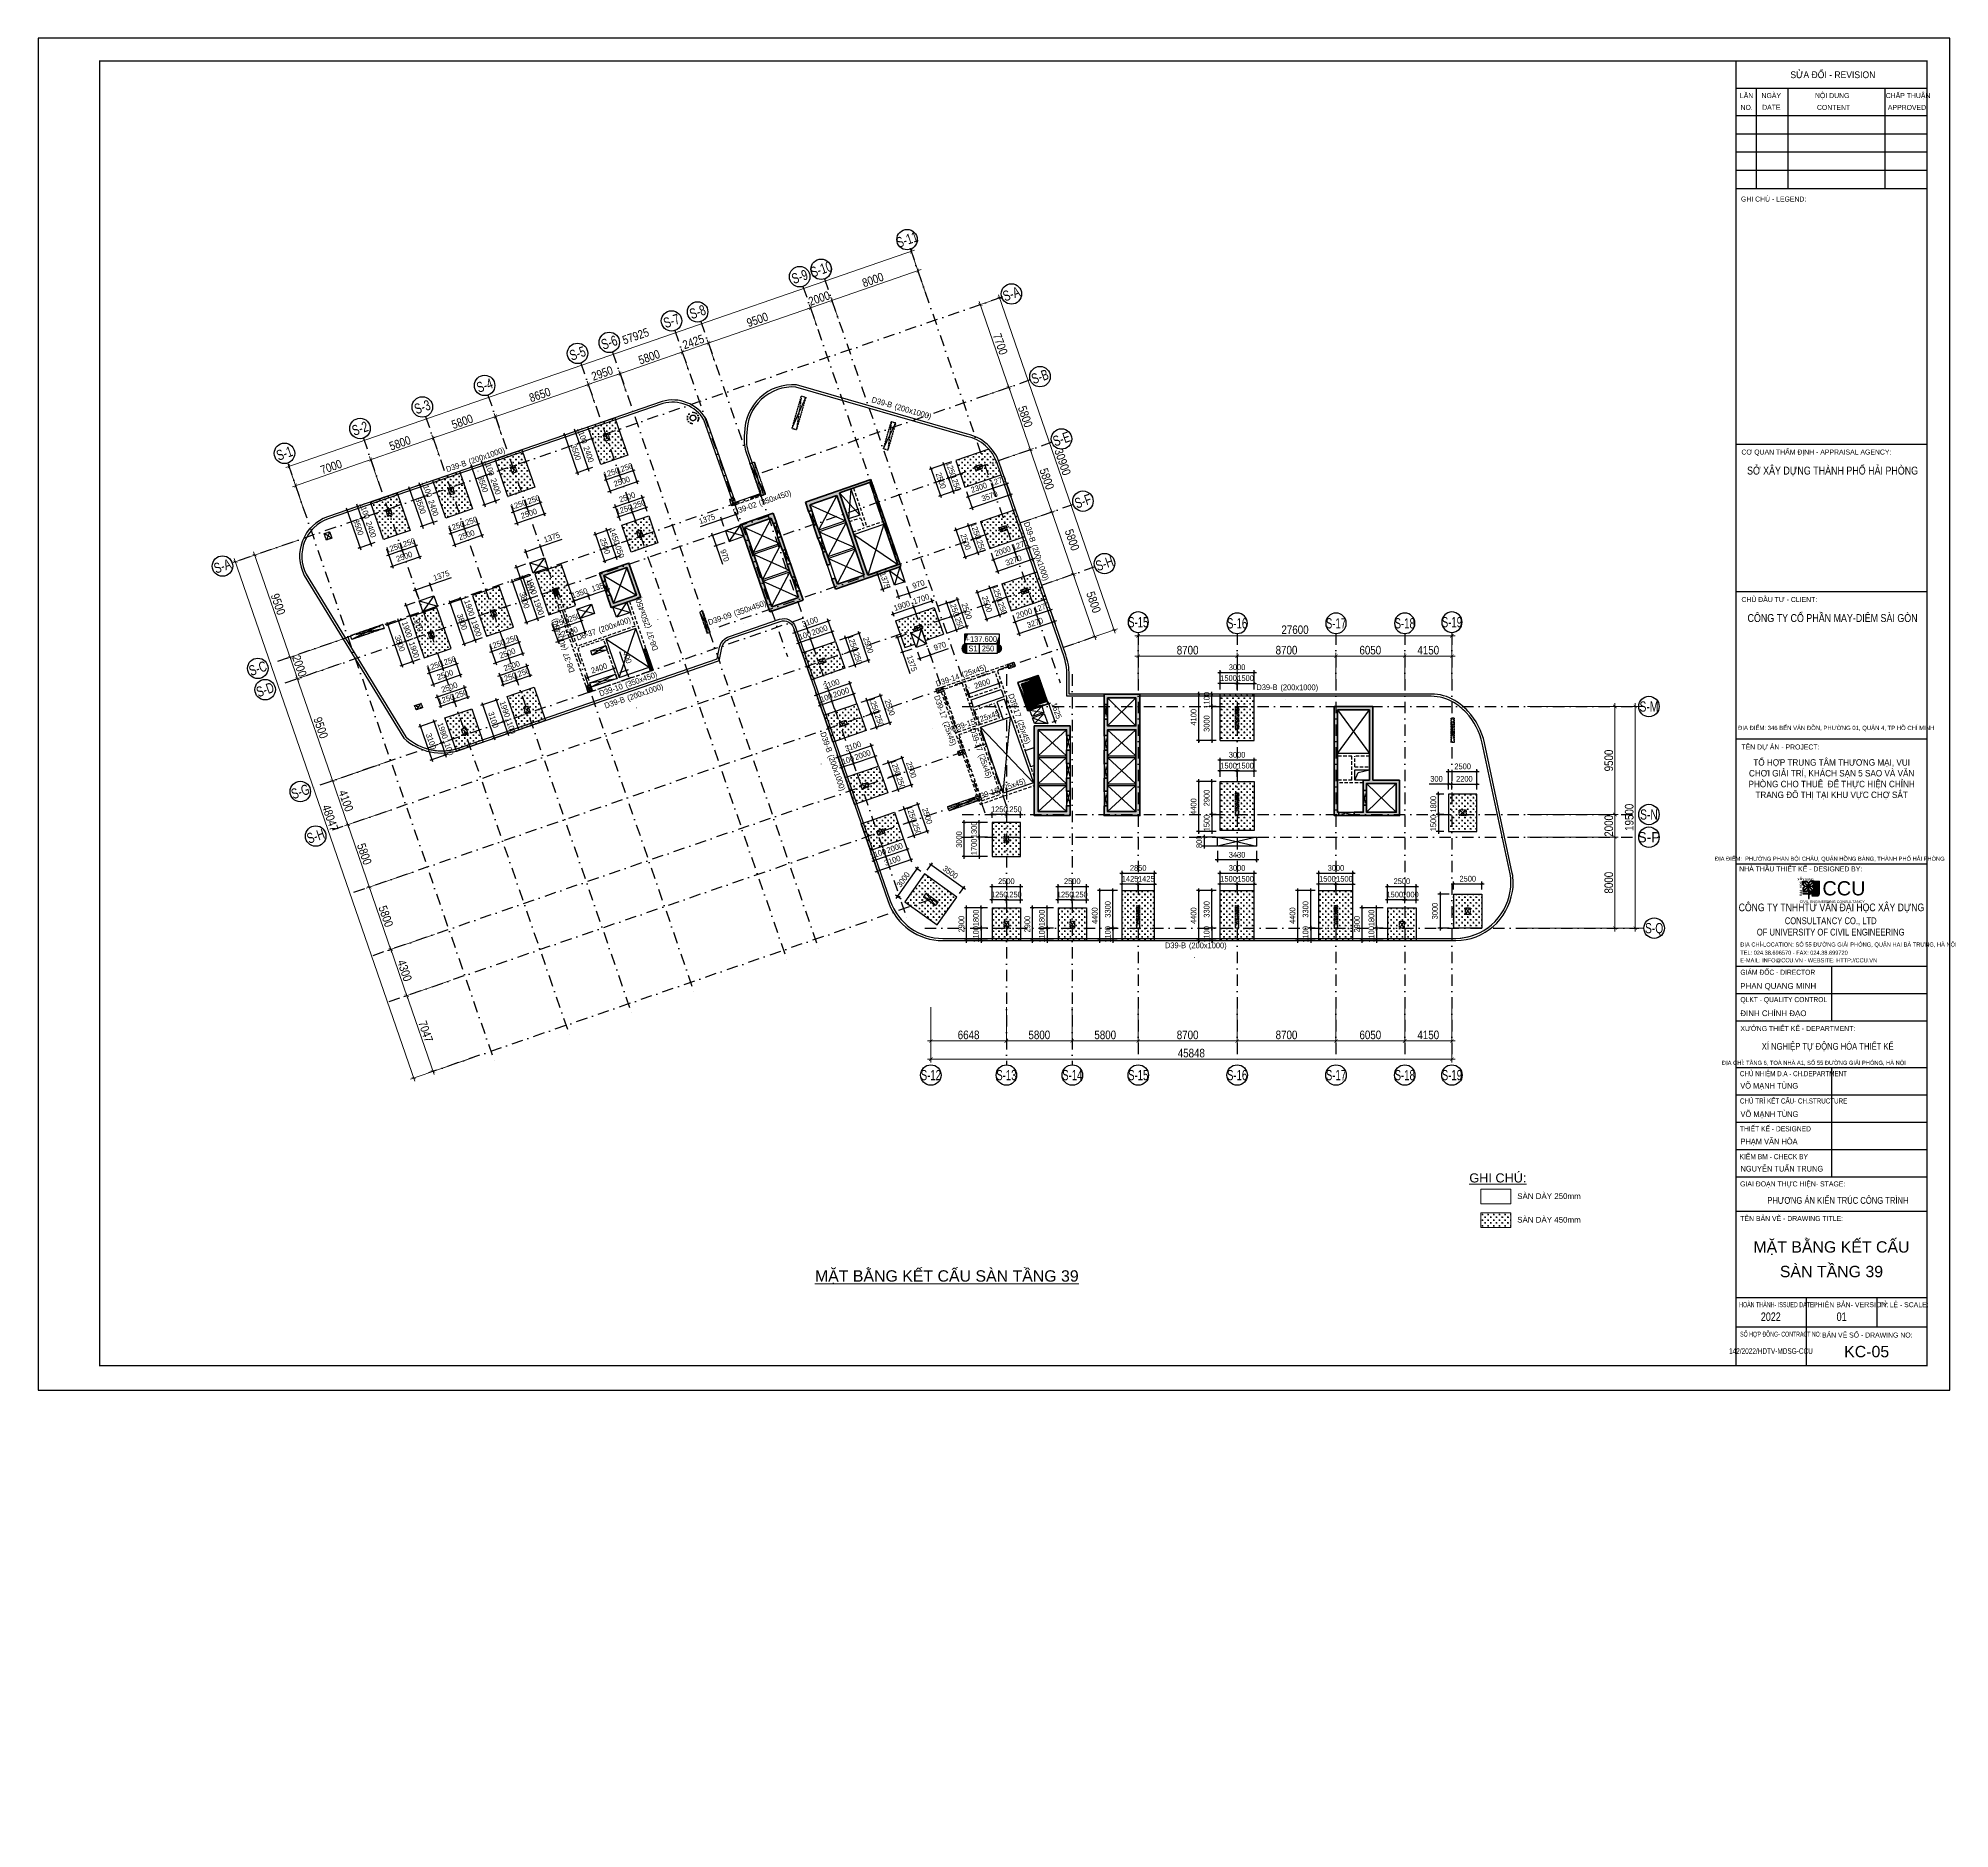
# Model space of a CAD drawing. Header units: millimetres. Extents: x -159515 to 1327256, y -225156 to 138737.
# Drawn here: x 974147 to 1142347, y -111308 to 46237 of the extents above; entities that cross this region are included whole.
import ezdxf
from ezdxf.enums import TextEntityAlignment as Align

# ---------------------------------------------------------------- set-up
doc = ezdxf.new("R2010")
doc.units = ezdxf.units.MM
doc.header["$MEASUREMENT"] = 0
for name, pattern in [('DASHDOT', [1, 0.5, -0.25, 0, -0.25]), ('DASHED', [4.5, 3, -1.5]), ('HIDDEN', [0.375, 0.25, -0.125]), ('ST_MBDV Cot vach 220805$0$HIDDEN', [0.375, 0.25, -0.125])]:
    doc.linetypes.add(name, pattern=pattern)
for name, color, linetype in [('AUDIT_I_220807103235-17', 50, 'Continuous'), ('ccu11-Dim', 8, 'Continuous'), ('ccu11-Khuat', 9, 'DASHED'), ('ccu11-Manh', 8, 'Continuous'), ('ccu11-Thay', 7, 'Continuous'), ('ccu12-Chidan', 9, 'Continuous'), ('ccu12-Manh', 8, 'Continuous'), ('ccu12-Text', 31, 'Continuous'), ('KC-Betong', 6, 'Continuous'), ('KC2-DIM', 251, 'Continuous'), ('KC2-HATCH', 252, 'Continuous'), ('KT-Dim', 8, 'Continuous'), ('KT-Hatch', 251, 'Continuous'), ('KT-Luoi truc South Tower', 8, 'DASHDOT'), ('ST_MBDV Cot vach 220805$0$AUDIT_I_220805193045-1', 50, 'Continuous'), ('ST_MBDV Cot vach 220805$0$AUDIT_I_220805193045-5', 6, 'Continuous'), ('ST_MBDV Cot vach 220805$0$AUDIT_I_220805193045-6', 250, 'Continuous'), ('TNG', 50, 'Continuous'), ('xref.asix of  podium$0$xref.asix of  podium$0$Xref_ST_MBDV Cot vach 30.7.2022$0$KT-Net cot vach', 6, 'Continuous'), ('Xref_ST_MBDV Cot vach 30.7.2022|Xref_ST_MBDV Cot vach 30.7.2022|Xref_ST_MBDV Cot vach 30.7.2022|Xref_ST_MBDV Cot vach 30.7.2022|A-GRID-SYM', 50, 'Continuous'), ('Xref_ST_MBDV Cot vach 30.7.2022|Xref_ST_MBDV Cot vach 30.7.2022|Xref_ST_MBDV Cot vach 30.7.2022|Xref_ST_MBDV Cot vach 30.7.2022|KC-Betong', 6, 'Continuous')]:
    doc.layers.add(name, color=color, linetype=linetype)
for name, color, linetype, lineweight in [('ccu12-Tencaukien', 9, 'Continuous', 15), ('KC-Tencaukien', 9, 'Continuous', 15), ('khung', 7, 'Continuous', 60), ('KT-Chu viet', 255, 'Continuous', 20), ('KT-Kich thuoc', 159, 'Continuous', 18), ('KT-Net thay', 7, 'Continuous', 15), ('ST_MBDV Cot vach 220805$0$KT-Net cot vach', 6, 'Continuous', 50), ('ST_MBDV Cot vach 220805$0$Xref_ST_MBDV Cot vach 30.7.2022$0$KT-Net cot vach', 6, 'Continuous', 50), ('TEXT', 7, 'Continuous', 5), ('Xref_ST_MBDV Cot vach 30.7.2022$0$KT-Net cot vach', 6, 'Continuous', 50), ('Xref_ST_MBDV Cot vach 30.7.2022|Xref_ST_MBDV Cot vach 30.7.2022|Xref_ST_MBDV Cot vach 30.7.2022|Xref_ST_MBDV Cot vach 30.7.2022|ccu12-Tencaukien', 9, 'Continuous', 15)]:
    doc.layers.add(name, color=color, linetype=linetype, lineweight=lineweight)
doc.styles.add('51KHUNG TEN$0$khung ten A1$1$Standard', font='VHARIAL.TTF', dxfattribs={"width": 0.9})
doc.styles.add('Arial', font='arial.ttf', dxfattribs={"width": 0.7})
doc.styles.add('Arial Narrow', font='ARIALN.TTF')
doc.styles.add('HBA-Text', font='GOTHIC.TTF')
doc.styles.add('Khung ten KT A2$0$Khung A2$0$Khung A2$0$khung ten A1$1$Standard', font='VHARIAL.TTF')
doc.styles.add('SD-T2-B', font='arialbd.ttf')
doc.styles.add('ST_MBDV Cot vach 220805$0$HBA-Text', font='GOTHIC.TTF')
doc.dimstyles.new('ccu12-200', dxfattribs={"dimscale": 200, "dimtxt": 2.5, "dimasz": 1, "dimexe": 1, "dimexo": 2, "dimgap": 1, "dimtad": 1, "dimdec": 0, "dimrnd": 5, "dimdsep": 46, "dimtxsty": 'Arial Narrow', "dimblk": 'ARCHTICK', "dimcen": -1, "dimdle": 1, "dimclrd": 256, "dimclre": 256, "dimclrt": 3, "dimadec": 0, "dimazin": 2, "dimtfac": 0.1, "dimtdec": 0, "dimtmove": 0, "dimatfit": 1, "dimldrblk": 'ARCHTICK', "dimfxl": 1, "dimtvp": 0.833333, "dimtolj": 1, "dimtzin": 12, "dimarcsym": 0})
doc.dimstyles.new('CCU_1-300', dxfattribs={"dimscale": 300, "dimtxt": 2.5, "dimasz": 1, "dimexe": 1, "dimexo": 2, "dimgap": 0.5, "dimtad": 1, "dimdec": 0, "dimdsep": 46, "dimtxsty": 'Arial Narrow', "dimblk": 'ARCHTICK', "dimcen": -1, "dimdle": 1, "dimclrd": 256, "dimclre": 256, "dimclrt": 3, "dimadec": 0, "dimazin": 2, "dimtfac": 0.1, "dimtdec": 0, "dimtix": 1, "dimtmove": 2, "dimatfit": 1, "dimfxl": 1, "dimtvp": 0.833333, "dimtolj": 1, "dimtzin": 12, "dimarcsym": 0})
pattern_1 = [(0, (-876875.3, 22163.94), (250, 250), [125, -375]), (90, (-876812.8, 22101.44), (-250, 250), [125, -375])]
pattern_2 = [(0, (-1061785.02, 22163.94), (250, 250), [125, -375]), (90, (-1061722.52, 22101.44), (-250, 250), [125, -375])]

# ---------------------------------------------------------------- blocks, each defined once
blk = doc.blocks.new('_ArchTick')
at = {"color": 0, "const_width": 0.15}
blk.add_lwpolyline([(-0.5, -0.5), (0.5, 0.5)], dxfattribs=at)
blk = doc.blocks.new('*D420')
at = {"layer": 'Defpoints', "color": 0, "transparency": 16777216}
for p in [(-45982, 48779), (-41521, 44184), (-44090, 43297, 0)]:
    blk.add_point(p, dxfattribs=at)
at = {"layer": 'KT-Kich thuoc', "lineweight": -2, "transparency": 16777216}
for p, q in [((-45415, 48975), (-43130, 49764)), ((-43511, 49950), (-41423, 43900)), ((-43523, 43493), (-41237, 44282))]:
    blk.add_line(p, q, dxfattribs=at)
at = {"layer": 'KT-Kich thuoc', "lineweight": -2, "transparency": 16777216, "xscale": 300, "yscale": 300, "zscale": 300}
for p, rotation in [((-43414, 49666), 109.0471074798708), ((-41521, 44184), 289.0471074798708)]:
    blk.add_blockref('_ArchTick', p, dxfattribs=dict(at, rotation=rotation))
at = {"layer": 'KT-Kich thuoc', "color": 3, "transparency": 16777216, "insert": (-41963, 47099), "char_height": 750, "attachment_point": 5, "rotation": 289.04711, "style": 'Arial Narrow'}
blk.add_mtext('\\A1;5800', dxfattribs=at)
blk = doc.blocks.new('*D421')
at = {"layer": 'Defpoints', "color": 0, "transparency": 16777216}
for p in [(-47874, 54262, 0), (-45982, 48779), (-43413, 49666)]:
    blk.add_point(p, dxfattribs=at)
at = {"layer": 'KT-Kich thuoc', "lineweight": -2, "transparency": 16777216}
for p, q in [((-47307, 54458), (-45022, 55247)), ((-45404, 55432), (-43315, 49383)), ((-45415, 48975), (-43129, 49764))]:
    blk.add_line(p, q, dxfattribs=at)
at = {"layer": 'KT-Kich thuoc', "lineweight": -2, "transparency": 16777216, "xscale": 300, "yscale": 300, "zscale": 300}
for p, rotation in [((-45306, 55149), 109.0471074798708), ((-43413, 49666), 289.0471074798708)]:
    blk.add_blockref('_ArchTick', p, dxfattribs=dict(at, rotation=rotation))
at = {"layer": 'KT-Kich thuoc', "color": 3, "transparency": 16777216, "insert": (-43856, 52582), "char_height": 750, "attachment_point": 5, "rotation": 289.04711, "style": 'Arial Narrow'}
blk.add_mtext('\\A1;5800', dxfattribs=at)
blk = doc.blocks.new('*D422')
at = {"layer": 'Defpoints', "color": 0, "transparency": 16777216}
for p in [(-107244, 41911, 0), (-103322, 33214, 0), (-108556, 31407)]:
    blk.add_point(p, dxfattribs=at)
at = {"layer": 'KT-Kich thuoc', "lineweight": -2, "transparency": 16777216}
for p, q in [((-107811, 41715), (-111940, 40289)), ((-111755, 40671), (-108459, 31124)), ((-103889, 33019), (-108840, 31309))]:
    blk.add_line(p, q, dxfattribs=at)
at = {"layer": 'KT-Kich thuoc', "lineweight": -2, "transparency": 16777216, "xscale": 300, "yscale": 300, "zscale": 300}
for p, rotation in [((-111657, 40387), 109.0471379637702), ((-108556, 31407), 289.0471379637702)]:
    blk.add_blockref('_ArchTick', p, dxfattribs=dict(at, rotation=rotation))
at = {"layer": 'KT-Kich thuoc', "color": 3, "transparency": 16777216, "insert": (-109603, 36071), "char_height": 750, "attachment_point": 5, "rotation": 289.04714, "style": 'Arial Narrow'}
blk.add_mtext('\\A1;9500', dxfattribs=at)
blk = doc.blocks.new('*D423')
at = {"layer": 'Defpoints', "color": 0, "transparency": 16777216}
for p in [(-103491, 31041, 0), (-99707, 22296), (-104803, 20537)]:
    blk.add_point(p, dxfattribs=at)
at = {"layer": 'KT-Kich thuoc', "lineweight": -2, "transparency": 16777216}
for p, q in [((-104058, 30845), (-108187, 29419)), ((-108002, 29801), (-104706, 20253)), ((-100274, 22101), (-105087, 20439))]:
    blk.add_line(p, q, dxfattribs=at)
at = {"layer": 'KT-Kich thuoc', "lineweight": -2, "transparency": 16777216, "xscale": 300, "yscale": 300, "zscale": 300}
for p, rotation in [((-107904, 29517), 109.0471379637702), ((-104803, 20537), 289.0471379637702)]:
    blk.add_blockref('_ArchTick', p, dxfattribs=dict(at, rotation=rotation))
at = {"layer": 'KT-Kich thuoc', "color": 3, "transparency": 16777216, "insert": (-105850, 25201), "char_height": 750, "attachment_point": 5, "rotation": 289.04714, "style": 'Arial Narrow'}
blk.add_mtext('\\A1;9500', dxfattribs=at)
blk = doc.blocks.new('*D424')
at = {"layer": 'Defpoints', "color": 0, "transparency": 16777216}
for p in [(-104143, 32931, 0), (-103491, 31041, 0), (-107904, 29517)]:
    blk.add_point(p, dxfattribs=at)
at = {"layer": 'KT-Kich thuoc', "lineweight": -2, "transparency": 16777216}
for p, q in [((-104711, 32735), (-108840, 31310)), ((-108557, 31407), (-108654, 31691)), ((-108557, 31407), (-107904, 29517)), ((-104058, 30845), (-108187, 29419)), ((-107904, 29517), (-107806, 29233))]:
    blk.add_line(p, q, dxfattribs=at)
at = {"layer": 'KT-Kich thuoc', "lineweight": -2, "transparency": 16777216, "xscale": 300, "yscale": 300, "zscale": 300}
for p, rotation in [((-108557, 31407), 289.0471379637702), ((-107904, 29517), 109.0471379637702)]:
    blk.add_blockref('_ArchTick', p, dxfattribs=dict(at, rotation=rotation))
at = {"layer": 'KT-Kich thuoc', "color": 3, "transparency": 16777216, "insert": (-107726, 30636), "char_height": 750, "attachment_point": 5, "rotation": 289.04714, "style": 'Arial Narrow'}
blk.add_mtext('\\A1;2000', dxfattribs=at)
blk = doc.blocks.new('ST_MBDV Cot vach 220805$0$GRID-SYM-flat-103')
at = {"layer": 'ST_MBDV Cot vach 220805$0$AUDIT_I_220805193045-1'}
blk.add_circle((0, 0, 0), 900, dxfattribs=at)
at = {"layer": 'ST_MBDV Cot vach 220805$0$AUDIT_I_220805193045-1', "style": 'ST_MBDV Cot vach 220805$0$HBA-Text'}
blk.add_attdef('GRID', text='', height=900, rotation=19.04714, dxfattribs=at).set_placement((0, 0, 0), align=Align.MIDDLE_CENTER)
blk = doc.blocks.new('*D425')
at = {"layer": 'Defpoints', "color": 0, "transparency": 16777216}
for p in [(-44089, 43297, 0), (-39628, 38701), (-42197, 37814, 0)]:
    blk.add_point(p, dxfattribs=at)
at = {"layer": 'KT-Kich thuoc', "lineweight": -2, "transparency": 16777216}
for p, q in [((-43522, 43493), (-41237, 44282)), ((-41619, 44467), (-39530, 38418)), ((-41630, 38010), (-39344, 38799))]:
    blk.add_line(p, q, dxfattribs=at)
at = {"layer": 'KT-Kich thuoc', "lineweight": -2, "transparency": 16777216, "xscale": 300, "yscale": 300, "zscale": 300}
for p, rotation in [((-41521, 44184), 109.0471074798708), ((-39628, 38701), 289.0471074798708)]:
    blk.add_blockref('_ArchTick', p, dxfattribs=dict(at, rotation=rotation))
at = {"layer": 'KT-Kich thuoc', "color": 3, "transparency": 16777216, "insert": (-39739, 41731), "char_height": 750, "attachment_point": 5, "rotation": 289.04711, "style": 'Arial Narrow'}
blk.add_mtext('\\A1;5800', dxfattribs=at)
blk = doc.blocks.new('*D426')
at = {"layer": 'Defpoints', "color": 0, "transparency": 16777216}
for p in [(-42197, 37814, 0), (-40305, 32332, 0), (-37735, 33219)]:
    blk.add_point(p, dxfattribs=at)
at = {"layer": 'KT-Kich thuoc', "lineweight": -2, "transparency": 16777216}
for p, q in [((-41630, 38010), (-39344, 38799)), ((-39726, 38985), (-37637, 32935)), ((-39737, 32528), (-37452, 33317))]:
    blk.add_line(p, q, dxfattribs=at)
at = {"layer": 'KT-Kich thuoc', "lineweight": -2, "transparency": 16777216, "xscale": 300, "yscale": 300, "zscale": 300}
for p, rotation in [((-39628, 38701), 109.0471074798708), ((-37735, 33219), 289.0471074798708)]:
    blk.add_blockref('_ArchTick', p, dxfattribs=dict(at, rotation=rotation))
at = {"layer": 'KT-Kich thuoc', "color": 3, "transparency": 16777216, "insert": (-37846, 36248), "char_height": 750, "attachment_point": 5, "rotation": 289.04711, "style": 'Arial Narrow'}
blk.add_mtext('\\A1;5800', dxfattribs=at)
blk = doc.blocks.new('*D427')
at = {"layer": 'Defpoints', "color": 0, "transparency": 16777216}
for p in [(-52171, 1204), (-6323, 1204), (-6323, -3959)]:
    blk.add_point(p, dxfattribs=at)
at = {"layer": 'KT-Kich thuoc', "lineweight": -2, "transparency": 16777216}
for p, q in [((-52171, 604), (-52171, -4259)), ((-6323, 604), (-6323, -4259)), ((-52471, -3959), (-6023, -3959))]:
    blk.add_line(p, q, dxfattribs=at)
at = {"layer": 'KT-Kich thuoc', "lineweight": -2, "transparency": 16777216, "xscale": 300, "yscale": 300, "zscale": 300, "rotation": 180}
blk.add_blockref('_ArchTick', (-52171, -3959), dxfattribs=at)
at = {"layer": 'KT-Kich thuoc', "lineweight": -2, "transparency": 16777216, "xscale": 300, "yscale": 300, "zscale": 300}
blk.add_blockref('_ArchTick', (-6323, -3959), dxfattribs=at)
at = {"layer": 'KT-Kich thuoc', "color": 3, "transparency": 16777216, "insert": (-29247, -3426), "char_height": 750, "attachment_point": 5, "style": 'Arial Narrow'}
blk.add_mtext('\\A1;45848', dxfattribs=at)
blk = doc.blocks.new('*D428')
at = {"layer": 'Defpoints', "color": 0, "transparency": 16777216}
for p in [(-265, 27070), (-265, 7570), (9819, 7570)]:
    blk.add_point(p, dxfattribs=at)
at = {"layer": 'KT-Kich thuoc', "lineweight": -2, "transparency": 16777216}
for p, q in [((335, 27070), (10119, 27070)), ((9819, 27370), (9819, 7270)), ((335, 7570), (10119, 7570))]:
    blk.add_line(p, q, dxfattribs=at)
at = {"layer": 'KT-Kich thuoc', "lineweight": -2, "transparency": 16777216, "xscale": 300, "yscale": 300, "zscale": 300}
for p, rotation in [((9819, 27070), 90), ((9819, 7570), 270)]:
    blk.add_blockref('_ArchTick', p, dxfattribs=dict(at, rotation=rotation))
at = {"layer": 'KT-Kich thuoc', "color": 3, "transparency": 16777216, "insert": (9286, 17320), "char_height": 750, "attachment_point": 5, "rotation": 90, "style": 'Arial Narrow'}
blk.add_mtext('\\A1;19500', dxfattribs=at)
blk = doc.blocks.new('*D429')
at = {"layer": 'Defpoints', "color": 0, "transparency": 16777216}
for p in [(-52171, 1204), (-45523, 1204, 0), (-45523, -2359)]:
    blk.add_point(p, dxfattribs=at)
at = {"layer": 'KT-Kich thuoc', "lineweight": -2, "transparency": 16777216}
for p, q in [((-52171, 604), (-52171, -2659)), ((-45523, 604), (-45523, -2659)), ((-52471, -2359), (-45223, -2359))]:
    blk.add_line(p, q, dxfattribs=at)
at = {"layer": 'KT-Kich thuoc', "lineweight": -2, "transparency": 16777216, "xscale": 300, "yscale": 300, "zscale": 300, "rotation": 180}
blk.add_blockref('_ArchTick', (-52171, -2359), dxfattribs=at)
at = {"layer": 'KT-Kich thuoc', "lineweight": -2, "transparency": 16777216, "xscale": 300, "yscale": 300, "zscale": 300}
blk.add_blockref('_ArchTick', (-45523, -2359), dxfattribs=at)
at = {"layer": 'KT-Kich thuoc', "color": 3, "transparency": 16777216, "insert": (-48847, -1826), "char_height": 750, "attachment_point": 5, "style": 'Arial Narrow'}
blk.add_mtext('\\A1;6648', dxfattribs=at)
blk = doc.blocks.new('*D430')
at = {"layer": 'Defpoints', "color": 0, "transparency": 16777216}
for p in [(-110864, 40661, 0), (-91942, -3636), (-97678, -5616)]:
    blk.add_point(p, dxfattribs=at)
at = {"layer": 'KT-Kich thuoc', "lineweight": -2, "transparency": 16777216}
for p, q in [((-111431, 40465), (-113642, 39702)), ((-113456, 40083), (-97581, -5900)), ((-92509, -3831), (-97962, -5714))]:
    blk.add_line(p, q, dxfattribs=at)
at = {"layer": 'KT-Kich thuoc', "lineweight": -2, "transparency": 16777216, "xscale": 300, "yscale": 300, "zscale": 300}
for p, rotation in [((-113358, 39800), 109.0471379637702), ((-97678, -5616), 289.0471379637702)]:
    blk.add_blockref('_ArchTick', p, dxfattribs=dict(at, rotation=rotation))
at = {"layer": 'KT-Kich thuoc', "color": 3, "transparency": 16777216, "insert": (-105015, 17266), "char_height": 750, "attachment_point": 5, "rotation": 289.04714, "style": 'Arial Narrow'}
blk.add_mtext('\\A1;48047', dxfattribs=at)
blk = doc.blocks.new('*D431')
at = {"layer": 'Defpoints', "color": 0, "transparency": 16777216}
for p in [(-100390, 22061, 0), (-99052, 18185, 0), (-103465, 16661)]:
    blk.add_point(p, dxfattribs=at)
at = {"layer": 'KT-Kich thuoc', "lineweight": -2, "transparency": 16777216}
for p, q in [((-100958, 21865), (-105087, 20439)), ((-104901, 20820), (-103368, 16378)), ((-99620, 17989), (-103749, 16563))]:
    blk.add_line(p, q, dxfattribs=at)
at = {"layer": 'KT-Kich thuoc', "lineweight": -2, "transparency": 16777216, "xscale": 300, "yscale": 300, "zscale": 300}
for p, rotation in [((-104803, 20537), 109.0471379637702), ((-103465, 16661), 289.0471379637702)]:
    blk.add_blockref('_ArchTick', p, dxfattribs=dict(at, rotation=rotation))
at = {"layer": 'KT-Kich thuoc', "color": 3, "transparency": 16777216, "insert": (-103631, 18773), "char_height": 750, "attachment_point": 5, "rotation": 289.04714, "style": 'Arial Narrow'}
blk.add_mtext('\\A1;4100', dxfattribs=at)
blk = doc.blocks.new('*D432')
at = {"layer": 'Defpoints', "color": 0, "transparency": 16777216}
for p in [(-99052, 18185, 0), (-97162, 12702, 0), (-101573, 11179)]:
    blk.add_point(p, dxfattribs=at)
at = {"layer": 'KT-Kich thuoc', "lineweight": -2, "transparency": 16777216}
for p, q in [((-99620, 17989), (-103749, 16564)), ((-103563, 16945), (-101475, 10896)), ((-97729, 12506), (-101856, 11081))]:
    blk.add_line(p, q, dxfattribs=at)
at = {"layer": 'KT-Kich thuoc', "lineweight": -2, "transparency": 16777216, "xscale": 300, "yscale": 300, "zscale": 300}
for p, rotation in [((-103466, 16662), 109.0471379637702), ((-101573, 11179), 289.0471379637702)]:
    blk.add_blockref('_ArchTick', p, dxfattribs=dict(at, rotation=rotation))
at = {"layer": 'KT-Kich thuoc', "color": 3, "transparency": 16777216, "insert": (-102015, 14094), "char_height": 750, "attachment_point": 5, "rotation": 289.04714, "style": 'Arial Narrow'}
blk.add_mtext('\\A1;5800', dxfattribs=at)
blk = doc.blocks.new('*D433')
at = {"layer": 'Defpoints', "color": 0, "transparency": 16777216}
for p in [(-97162, 12702, 0), (-95267, 7220, 0), (-99682, 5696)]:
    blk.add_point(p, dxfattribs=at)
at = {"layer": 'KT-Kich thuoc', "lineweight": -2, "transparency": 16777216}
for p, q in [((-97729, 12506), (-101858, 11080)), ((-101673, 11462), (-99584, 5412)), ((-95834, 7024), (-99966, 5598))]:
    blk.add_line(p, q, dxfattribs=at)
at = {"layer": 'KT-Kich thuoc', "lineweight": -2, "transparency": 16777216, "xscale": 300, "yscale": 300, "zscale": 300}
for p, rotation in [((-101575, 11178), 109.0471379637702), ((-99682, 5696), 289.0471379637702)]:
    blk.add_blockref('_ArchTick', p, dxfattribs=dict(at, rotation=rotation))
at = {"layer": 'KT-Kich thuoc', "color": 3, "transparency": 16777216, "insert": (-100125, 8611), "char_height": 750, "attachment_point": 5, "rotation": 289.04714, "style": 'Arial Narrow'}
blk.add_mtext('\\A1;5800', dxfattribs=at)
blk = doc.blocks.new('*D434')
at = {"layer": 'Defpoints', "color": 0, "transparency": 16777216}
for p in [(-95267, 7220, 0), (-93864, 3156, 0), (-98277, 1632)]:
    blk.add_point(p, dxfattribs=at)
at = {"layer": 'KT-Kich thuoc', "lineweight": -2, "transparency": 16777216}
for p, q in [((-95834, 7024), (-99963, 5599)), ((-99778, 5980), (-98179, 1348)), ((-94431, 2960), (-98560, 1534))]:
    blk.add_line(p, q, dxfattribs=at)
at = {"layer": 'KT-Kich thuoc', "lineweight": -2, "transparency": 16777216, "xscale": 300, "yscale": 300, "zscale": 300}
for p, rotation in [((-99680, 5697), 109.0471379637702), ((-98277, 1632), 289.0471379637702)]:
    blk.add_blockref('_ArchTick', p, dxfattribs=dict(at, rotation=rotation))
at = {"layer": 'KT-Kich thuoc', "color": 3, "transparency": 16777216, "insert": (-98475, 3838), "char_height": 750, "attachment_point": 5, "rotation": 289.04714, "style": 'Arial Narrow'}
blk.add_mtext('\\A1;4300', dxfattribs=at)
blk = doc.blocks.new('*D435')
at = {"layer": 'Defpoints', "color": 0, "transparency": 16777216}
for p in [(-93864, 3156, 0), (-95977, -5029), (-91564, -3505, 0)]:
    blk.add_point(p, dxfattribs=at)
at = {"layer": 'KT-Kich thuoc', "lineweight": -2, "transparency": 16777216}
for p, q in [((-94431, 2960), (-98560, 1534)), ((-98375, 1916), (-95879, -5312)), ((-92131, -3701), (-96261, -5127))]:
    blk.add_line(p, q, dxfattribs=at)
at = {"layer": 'KT-Kich thuoc', "lineweight": -2, "transparency": 16777216, "xscale": 300, "yscale": 300, "zscale": 300}
for p, rotation in [((-98277, 1632), 109.0471379637702), ((-95977, -5029), 289.0471379637702)]:
    blk.add_blockref('_ArchTick', p, dxfattribs=dict(at, rotation=rotation))
at = {"layer": 'KT-Kich thuoc', "color": 3, "transparency": 16777216, "insert": (-96623, -1524), "char_height": 750, "attachment_point": 5, "rotation": 289.04714, "style": 'Arial Narrow'}
blk.add_mtext('\\A1;7047', dxfattribs=at)
blk = doc.blocks.new('*D436')
at = {"layer": 'Defpoints', "color": 0, "transparency": 16777216}
for p in [(-52359, 62652), (-108654, 48212), (-107112, 43748, 0)]:
    blk.add_point(p, dxfattribs=at)
at = {"layer": 'KT-Kich thuoc', "lineweight": -2, "transparency": 16777216}
for p, q in [((-52555, 63219), (-53998, 67400)), ((-53617, 67214), (-108937, 48114)), ((-107308, 44315), (-108751, 48496))]:
    blk.add_line(p, q, dxfattribs=at)
at = {"layer": 'KT-Kich thuoc', "lineweight": -2, "transparency": 16777216, "xscale": 300, "yscale": 300, "zscale": 300}
for p, rotation in [((-53900, 67116), 19.04771637789532), ((-108654, 48212), 199.0477163778953)]:
    blk.add_blockref('_ArchTick', p, dxfattribs=dict(at, rotation=rotation))
at = {"layer": 'KT-Kich thuoc', "color": 3, "transparency": 16777216, "insert": (-78140, 59662), "char_height": 750, "attachment_point": 5, "rotation": 19.04772, "style": 'Arial Narrow'}
blk.add_mtext('\\A1;57925', dxfattribs=at)
blk = doc.blocks.new('*D437')
at = {"layer": 'Defpoints', "color": 0, "transparency": 16777216}
for p in [(-101450, 48795), (-100280, 45407), (-106897, 43123)]:
    blk.add_point(p, dxfattribs=at)
at = {"layer": 'KT-Kich thuoc', "lineweight": -2, "transparency": 16777216}
for p, q in [((-108350, 46413), (-101166, 48893)), ((-100476, 45974), (-101548, 49079)), ((-107092, 43690), (-108164, 46794))]:
    blk.add_line(p, q, dxfattribs=at)
for p, xscale, yscale, zscale, rotation in [((-101450, 48795), 300, 300, 300, 19.04713796427213), ((-108066, 46511), 300.0000000000001, 300.0000000000001, 300.0000000000001, 199.0471379642721)]:
    blk.add_blockref('_ArchTick', p, dxfattribs=dict(at, xscale=xscale, yscale=yscale, zscale=zscale, rotation=rotation))
at = {"layer": 'KT-Kich thuoc', "color": 3, "transparency": 16777216, "insert": (-104932, 48157), "char_height": 750, "attachment_point": 5, "rotation": 19.04714, "style": 'Arial Narrow'}
blk.add_mtext('\\A1;7000', dxfattribs=at)
blk = doc.blocks.new('*D438')
at = {"layer": 'Defpoints', "color": 0, "transparency": 16777216}
for p in [(-95967, 50688), (-95220, 48523), (-100280, 45407)]:
    blk.add_point(p, dxfattribs=at)
at = {"layer": 'KT-Kich thuoc', "lineweight": -2, "transparency": 16777216}
for p, q in [((-101733, 48697), (-95684, 50786)), ((-95415, 49090), (-96065, 50972)), ((-100476, 45974), (-101548, 49079))]:
    blk.add_line(p, q, dxfattribs=at)
for p, xscale, yscale, zscale, rotation in [((-95967, 50688), 300, 300, 300, 19.04713796427213), ((-101450, 48795), 300.0000000000001, 300.0000000000001, 300.0000000000001, 199.0471379642721)]:
    blk.add_blockref('_ArchTick', p, dxfattribs=dict(at, xscale=xscale, yscale=yscale, zscale=zscale, rotation=rotation))
at = {"layer": 'KT-Kich thuoc', "color": 3, "transparency": 16777216, "insert": (-98882, 50245), "char_height": 750, "attachment_point": 5, "rotation": 19.04714, "style": 'Arial Narrow'}
blk.add_mtext('\\A1;5800', dxfattribs=at)
blk = doc.blocks.new('*D439')
at = {"layer": 'Defpoints', "color": 0, "transparency": 16777216}
for p in [(-90485, 52581), (-89737, 50415), (-95220, 48523)]:
    blk.add_point(p, dxfattribs=at)
at = {"layer": 'KT-Kich thuoc', "lineweight": -2, "transparency": 16777216}
for p, q in [((-96251, 50590), (-90201, 52679)), ((-89933, 50983), (-90583, 52864)), ((-95415, 49090), (-96065, 50972))]:
    blk.add_line(p, q, dxfattribs=at)
for p, xscale, yscale, zscale, rotation in [((-90485, 52581), 300, 300, 300, 19.04713796427213), ((-95967, 50688), 300.0000000000001, 300.0000000000001, 300.0000000000001, 199.0471379642721)]:
    blk.add_blockref('_ArchTick', p, dxfattribs=dict(at, xscale=xscale, yscale=yscale, zscale=zscale, rotation=rotation))
at = {"layer": 'KT-Kich thuoc', "color": 3, "transparency": 16777216, "insert": (-93400, 52138), "char_height": 750, "attachment_point": 5, "rotation": 19.04714, "style": 'Arial Narrow'}
blk.add_mtext('\\A1;5800', dxfattribs=at)
blk = doc.blocks.new('*D440')
at = {"layer": 'Defpoints', "color": 0, "transparency": 16777216}
for p in [(-82308, 55404), (-81561, 53238), (-89737, 50415)]:
    blk.add_point(p, dxfattribs=at)
at = {"layer": 'KT-Kich thuoc', "lineweight": -2, "transparency": 16777216}
for p, q in [((-81757, 53805), (-82406, 55687)), ((-90768, 52483), (-82025, 55502)), ((-89933, 50983), (-90583, 52864))]:
    blk.add_line(p, q, dxfattribs=at)
for p, xscale, yscale, zscale, rotation in [((-82308, 55404), 300, 300, 300, 19.04713796427213), ((-90485, 52581), 300.0000000000001, 300.0000000000001, 300.0000000000001, 199.0471379642721)]:
    blk.add_blockref('_ArchTick', p, dxfattribs=dict(at, xscale=xscale, yscale=yscale, zscale=zscale, rotation=rotation))
at = {"layer": 'KT-Kich thuoc', "color": 3, "transparency": 16777216, "insert": (-86570, 54496), "char_height": 750, "attachment_point": 5, "rotation": 19.04714, "style": 'Arial Narrow'}
blk.add_mtext('\\A1;8650', dxfattribs=at)
blk = doc.blocks.new('*D441')
at = {"layer": 'Defpoints', "color": 0, "transparency": 16777216}
for p in [(-79520, 56366), (-78772, 54201), (-81561, 53238)]:
    blk.add_point(p, dxfattribs=at)
at = {"layer": 'KT-Kich thuoc', "lineweight": -2, "transparency": 16777216}
for p, q in [((-82592, 55306), (-79236, 56464)), ((-81757, 53805), (-82406, 55687)), ((-78968, 54768), (-79618, 56650))]:
    blk.add_line(p, q, dxfattribs=at)
for p, xscale, yscale, zscale, rotation in [((-82308, 55404), 300.0000000000001, 300.0000000000001, 300.0000000000001, 199.0471379642721), ((-79520, 56366), 300, 300, 300, 19.04713796427213)]:
    blk.add_blockref('_ArchTick', p, dxfattribs=dict(at, xscale=xscale, yscale=yscale, zscale=zscale, rotation=rotation))
at = {"layer": 'KT-Kich thuoc', "color": 3, "transparency": 16777216, "insert": (-81088, 56389), "char_height": 750, "attachment_point": 5, "rotation": 19.04714, "style": 'Arial Narrow'}
blk.add_mtext('\\A1;2950', dxfattribs=at)
blk = doc.blocks.new('*D442')
at = {"layer": 'Defpoints', "color": 0, "transparency": 16777216}
for p in [(-74037, 58259), (-73290, 56094), (-78772, 54201)]:
    blk.add_point(p, dxfattribs=at)
at = {"layer": 'KT-Kich thuoc', "lineweight": -2, "transparency": 16777216}
for p, q in [((-79803, 56269), (-73754, 58357)), ((-73486, 56661), (-74135, 58543)), ((-78968, 54768), (-79618, 56650))]:
    blk.add_line(p, q, dxfattribs=at)
for p, xscale, yscale, zscale, rotation in [((-74037, 58259), 300, 300, 300, 19.04713796427213), ((-79520, 56366), 300.0000000000001, 300.0000000000001, 300.0000000000001, 199.0471379642721)]:
    blk.add_blockref('_ArchTick', p, dxfattribs=dict(at, xscale=xscale, yscale=yscale, zscale=zscale, rotation=rotation))
at = {"layer": 'KT-Kich thuoc', "color": 3, "transparency": 16777216, "insert": (-76953, 57817), "char_height": 750, "attachment_point": 5, "rotation": 19.04714, "style": 'Arial Narrow'}
blk.add_mtext('\\A1;5800', dxfattribs=at)
blk = doc.blocks.new('*D443')
at = {"layer": 'Defpoints', "color": 0, "transparency": 16777216}
for p in [(-71745, 59051), (-73290, 56094), (-70998, 56885)]:
    blk.add_point(p, dxfattribs=at)
at = {"layer": 'KT-Kich thuoc', "lineweight": -2, "transparency": 16777216}
for p, q in [((-74321, 58161), (-71462, 59149)), ((-71193, 57452), (-71843, 59334)), ((-73486, 56661), (-74135, 58543))]:
    blk.add_line(p, q, dxfattribs=at)
for p, xscale, yscale, zscale, rotation in [((-71745, 59051), 300, 300, 300, 19.04713796427213), ((-74037, 58259), 300.0000000000001, 300.0000000000001, 300.0000000000001, 199.0471379642721)]:
    blk.add_blockref('_ArchTick', p, dxfattribs=dict(at, xscale=xscale, yscale=yscale, zscale=zscale, rotation=rotation))
at = {"layer": 'KT-Kich thuoc', "color": 3, "transparency": 16777216, "insert": (-73065, 59159), "char_height": 750, "attachment_point": 5, "rotation": 19.04714, "style": 'Arial Narrow'}
blk.add_mtext('\\A1;2425', dxfattribs=at)
blk = doc.blocks.new('*D444')
at = {"layer": 'Defpoints', "color": 0, "transparency": 16777216}
for p in [(-62765, 62151), (-62018, 59985), (-70998, 56885)]:
    blk.add_point(p, dxfattribs=at)
at = {"layer": 'KT-Kich thuoc', "lineweight": -2, "transparency": 16777216}
for p, q in [((-72029, 58953), (-62482, 62249)), ((-62214, 60553), (-62863, 62435)), ((-71193, 57452), (-71843, 59334))]:
    blk.add_line(p, q, dxfattribs=at)
for p, xscale, yscale, zscale, rotation in [((-62765, 62151), 300, 300, 300, 19.04713796427213), ((-71745, 59051), 300.0000000000001, 300.0000000000001, 300.0000000000001, 199.0471379642721)]:
    blk.add_blockref('_ArchTick', p, dxfattribs=dict(at, xscale=xscale, yscale=yscale, zscale=zscale, rotation=rotation))
at = {"layer": 'KT-Kich thuoc', "color": 3, "transparency": 16777216, "insert": (-67429, 61105), "char_height": 750, "attachment_point": 5, "rotation": 19.04714, "style": 'Arial Narrow'}
blk.add_mtext('\\A1;9500', dxfattribs=at)
blk = doc.blocks.new('*D445')
at = {"layer": 'Defpoints', "color": 0, "transparency": 16777216}
for p in [(-60875, 62804), (-60127, 60638), (-62018, 59985)]:
    blk.add_point(p, dxfattribs=at)
at = {"layer": 'KT-Kich thuoc', "lineweight": -2, "transparency": 16777216}
for p, q in [((-62214, 60553), (-62863, 62435)), ((-62765, 62151), (-60875, 62804)), ((-60323, 61205), (-60973, 63087)), ((-60875, 62804), (-60591, 62902)), ((-62765, 62151), (-63049, 62053))]:
    blk.add_line(p, q, dxfattribs=at)
for p, xscale, yscale, zscale, rotation in [((-62765, 62151), 300, 300, 300, 19.04713796427217), ((-60875, 62804), 300.0000000000001, 300.0000000000001, 300.0000000000001, 199.0471379642721)]:
    blk.add_blockref('_ArchTick', p, dxfattribs=dict(at, xscale=xscale, yscale=yscale, zscale=zscale, rotation=rotation))
at = {"layer": 'KT-Kich thuoc', "color": 3, "transparency": 16777216, "insert": (-61994, 62981), "char_height": 750, "attachment_point": 5, "rotation": 19.04714, "style": 'Arial Narrow'}
blk.add_mtext('\\A1;2000', dxfattribs=at)
blk = doc.blocks.new('*D446')
at = {"layer": 'Defpoints', "color": 0, "transparency": 16777216}
for p in [(-53313, 65414), (-52565, 63249), (-60127, 60638)]:
    blk.add_point(p, dxfattribs=at)
at = {"layer": 'KT-Kich thuoc', "lineweight": -2, "transparency": 16777216}
for p, q in [((-52761, 63816), (-53411, 65698)), ((-61158, 62706), (-53029, 65512)), ((-60323, 61205), (-60973, 63087))]:
    blk.add_line(p, q, dxfattribs=at)
for p, xscale, yscale, zscale, rotation in [((-53313, 65414), 300, 300, 300, 19.04713796427213), ((-60875, 62804), 300.0000000000001, 300.0000000000001, 300.0000000000001, 199.0471379642721)]:
    blk.add_blockref('_ArchTick', p, dxfattribs=dict(at, xscale=xscale, yscale=yscale, zscale=zscale, rotation=rotation))
at = {"layer": 'KT-Kich thuoc', "color": 3, "transparency": 16777216, "insert": (-57268, 64613), "char_height": 750, "attachment_point": 5, "rotation": 19.04714, "style": 'Arial Narrow'}
blk.add_mtext('\\A1;8000', dxfattribs=at)
blk = doc.blocks.new('*D404')
at = {"layer": 'Defpoints', "color": 0, "transparency": 16777216}
for p in [(-48876, 62062, 0), (-36033, 33807), (-38792, 32854, 0)]:
    blk.add_point(p, dxfattribs=at)
at = {"layer": 'KT-Kich thuoc', "lineweight": -2, "transparency": 16777216}
for p, q in [((-48308, 62258), (-45834, 63113)), ((-46215, 63298), (-35935, 33523)), ((-38225, 33050), (-35749, 33904))]:
    blk.add_line(p, q, dxfattribs=at)
at = {"layer": 'KT-Kich thuoc', "lineweight": -2, "transparency": 16777216, "xscale": 300, "yscale": 300, "zscale": 300}
for p, rotation in [((-46117, 63015), 109.0471074798708), ((-36033, 33807), 289.0471074798708)]:
    blk.add_blockref('_ArchTick', p, dxfattribs=dict(at, rotation=rotation))
at = {"layer": 'KT-Kich thuoc', "color": 3, "transparency": 16777216, "insert": (-40571, 48585), "char_height": 750, "attachment_point": 5, "rotation": 289.04711, "style": 'Arial Narrow'}
blk.add_mtext('\\A1;30900', dxfattribs=at)
blk = doc.blocks.new('*D405')
at = {"layer": 'Defpoints', "color": 0, "transparency": 16777216}
for p in [(-47819, 62427), (-48876, 62062), (-47874, 54262)]:
    blk.add_point(p, dxfattribs=at)
at = {"layer": 'KT-Kich thuoc', "lineweight": -2, "transparency": 16777216}
for p, q in [((-48308, 62258), (-47535, 62525)), ((-45208, 54865), (-47916, 62711)), ((-47307, 54458), (-45022, 55247))]:
    blk.add_line(p, q, dxfattribs=at)
at = {"layer": 'KT-Kich thuoc', "lineweight": -2, "transparency": 16777216, "xscale": 300, "yscale": 300, "zscale": 300}
for p, rotation in [((-47819, 62427), 109.0471074798708), ((-45306, 55149), 289.0471074798708)]:
    blk.add_blockref('_ArchTick', p, dxfattribs=dict(at, rotation=rotation))
at = {"layer": 'KT-Kich thuoc', "color": 3, "transparency": 16777216, "insert": (-46058, 58962), "char_height": 750, "attachment_point": 5, "rotation": 289.04711, "style": 'Arial Narrow'}
blk.add_mtext('\\A1;7700', dxfattribs=at)
blk = doc.blocks.new('*D406')
at = {"layer": 'Defpoints', "color": 0, "transparency": 16777216}
for p in [(-25223, 31492), (-33923, 28684, 0), (-25223, 28649, 0)]:
    blk.add_point(p, dxfattribs=at)
at = {"layer": 'KT-Kich thuoc', "lineweight": -2, "transparency": 16777216}
for p, q in [((-34223, 31492), (-24923, 31492)), ((-33923, 29284), (-33923, 31792)), ((-25223, 29249), (-25223, 31792))]:
    blk.add_line(p, q, dxfattribs=at)
at = {"layer": 'KT-Kich thuoc', "lineweight": -2, "transparency": 16777216, "xscale": 300, "yscale": 300, "zscale": 300, "rotation": 180}
blk.add_blockref('_ArchTick', (-33923, 31492), dxfattribs=at)
at = {"layer": 'KT-Kich thuoc', "lineweight": -2, "transparency": 16777216, "xscale": 300, "yscale": 300, "zscale": 300}
blk.add_blockref('_ArchTick', (-25223, 31492), dxfattribs=at)
at = {"layer": 'KT-Kich thuoc', "color": 3, "transparency": 16777216, "insert": (-29573, 32025), "char_height": 750, "attachment_point": 5, "style": 'Arial Narrow'}
blk.add_mtext('\\A1;8700', dxfattribs=at)
blk = doc.blocks.new('*D407')
at = {"layer": 'Defpoints', "color": 0, "transparency": 16777216}
for p in [(-16523, 31492), (-25223, 28649, 0), (-16523, 28791, 0)]:
    blk.add_point(p, dxfattribs=at)
at = {"layer": 'KT-Kich thuoc', "lineweight": -2, "transparency": 16777216}
for p, q in [((-25523, 31492), (-16223, 31492)), ((-25223, 29249), (-25223, 31792)), ((-16523, 29391), (-16523, 31792))]:
    blk.add_line(p, q, dxfattribs=at)
at = {"layer": 'KT-Kich thuoc', "lineweight": -2, "transparency": 16777216, "xscale": 300, "yscale": 300, "zscale": 300, "rotation": 180}
blk.add_blockref('_ArchTick', (-25223, 31492), dxfattribs=at)
at = {"layer": 'KT-Kich thuoc', "lineweight": -2, "transparency": 16777216, "xscale": 300, "yscale": 300, "zscale": 300}
blk.add_blockref('_ArchTick', (-16523, 31492), dxfattribs=at)
at = {"layer": 'KT-Kich thuoc', "color": 3, "transparency": 16777216, "insert": (-20873, 32025), "char_height": 750, "attachment_point": 5, "style": 'Arial Narrow'}
blk.add_mtext('\\A1;8700', dxfattribs=at)
blk = doc.blocks.new('*D408')
at = {"layer": 'Defpoints', "color": 0, "transparency": 16777216}
for p in [(-10473, 31492), (-16523, 28791), (-10473, 28921, 0)]:
    blk.add_point(p, dxfattribs=at)
at = {"layer": 'KT-Kich thuoc', "lineweight": -2, "transparency": 16777216}
for p, q in [((-16823, 31492), (-10173, 31492)), ((-16523, 29391), (-16523, 31792)), ((-10473, 29521), (-10473, 31792))]:
    blk.add_line(p, q, dxfattribs=at)
at = {"layer": 'KT-Kich thuoc', "lineweight": -2, "transparency": 16777216, "xscale": 300, "yscale": 300, "zscale": 300, "rotation": 180}
blk.add_blockref('_ArchTick', (-16523, 31492), dxfattribs=at)
at = {"layer": 'KT-Kich thuoc', "lineweight": -2, "transparency": 16777216, "xscale": 300, "yscale": 300, "zscale": 300}
blk.add_blockref('_ArchTick', (-10473, 31492), dxfattribs=at)
at = {"layer": 'KT-Kich thuoc', "color": 3, "transparency": 16777216, "insert": (-13498, 32025), "char_height": 750, "attachment_point": 5, "style": 'Arial Narrow'}
blk.add_mtext('\\A1;6050', dxfattribs=at)
blk = doc.blocks.new('*D409')
at = {"layer": 'Defpoints', "color": 0, "transparency": 16777216}
for p in [(-6323, 31492), (-10473, 28921, 0), (-6323, 29040)]:
    blk.add_point(p, dxfattribs=at)
at = {"layer": 'KT-Kich thuoc', "lineweight": -2, "transparency": 16777216}
for p, q in [((-10773, 31492), (-6023, 31492)), ((-10473, 29521), (-10473, 31792)), ((-6323, 29640), (-6323, 31792))]:
    blk.add_line(p, q, dxfattribs=at)
at = {"layer": 'KT-Kich thuoc', "lineweight": -2, "transparency": 16777216, "xscale": 300, "yscale": 300, "zscale": 300, "rotation": 180}
blk.add_blockref('_ArchTick', (-10473, 31492), dxfattribs=at)
at = {"layer": 'KT-Kich thuoc', "lineweight": -2, "transparency": 16777216, "xscale": 300, "yscale": 300, "zscale": 300}
blk.add_blockref('_ArchTick', (-6323, 31492), dxfattribs=at)
at = {"layer": 'KT-Kich thuoc', "color": 3, "transparency": 16777216, "insert": (-8398, 32025), "char_height": 750, "attachment_point": 5, "style": 'Arial Narrow'}
blk.add_mtext('\\A1;4150', dxfattribs=at)
blk = doc.blocks.new('*D410')
at = {"layer": 'Defpoints', "color": 0, "transparency": 16777216}
for p in [(-6323, 33292), (-33923, 28921), (-6323, 28921)]:
    blk.add_point(p, dxfattribs=at)
at = {"layer": 'KT-Kich thuoc', "lineweight": -2, "transparency": 16777216}
for p, q in [((-34223, 33292), (-6023, 33292)), ((-33923, 29521), (-33923, 33592)), ((-6323, 29521), (-6323, 33592))]:
    blk.add_line(p, q, dxfattribs=at)
at = {"layer": 'KT-Kich thuoc', "lineweight": -2, "transparency": 16777216, "xscale": 300, "yscale": 300, "zscale": 300, "rotation": 180}
blk.add_blockref('_ArchTick', (-33923, 33292), dxfattribs=at)
at = {"layer": 'KT-Kich thuoc', "lineweight": -2, "transparency": 16777216, "xscale": 300, "yscale": 300, "zscale": 300}
blk.add_blockref('_ArchTick', (-6323, 33292), dxfattribs=at)
at = {"layer": 'KT-Kich thuoc', "color": 3, "transparency": 16777216, "insert": (-20123, 33825), "char_height": 750, "attachment_point": 5, "style": 'Arial Narrow'}
blk.add_mtext('\\A1;27600', dxfattribs=at)
blk = doc.blocks.new('*D411')
at = {"layer": 'Defpoints', "color": 0, "transparency": 16777216}
for p in [(-45523, 1204, 0), (-39723, 1204), (-39723, -2359)]:
    blk.add_point(p, dxfattribs=at)
at = {"layer": 'KT-Kich thuoc', "lineweight": -2, "transparency": 16777216}
for p, q in [((-45523, 604), (-45523, -2659)), ((-39723, 604), (-39723, -2659)), ((-45823, -2359), (-39423, -2359))]:
    blk.add_line(p, q, dxfattribs=at)
at = {"layer": 'KT-Kich thuoc', "lineweight": -2, "transparency": 16777216, "xscale": 300, "yscale": 300, "zscale": 300, "rotation": 180}
blk.add_blockref('_ArchTick', (-45523, -2359), dxfattribs=at)
at = {"layer": 'KT-Kich thuoc', "lineweight": -2, "transparency": 16777216, "xscale": 300, "yscale": 300, "zscale": 300}
blk.add_blockref('_ArchTick', (-39723, -2359), dxfattribs=at)
at = {"layer": 'KT-Kich thuoc', "color": 3, "transparency": 16777216, "insert": (-42623, -1826), "char_height": 750, "attachment_point": 5, "style": 'Arial Narrow'}
blk.add_mtext('\\A1;5800', dxfattribs=at)
blk = doc.blocks.new('*D412')
at = {"layer": 'Defpoints', "color": 0, "transparency": 16777216}
for p in [(-39723, 1204), (-33923, 1204), (-33923, -2359)]:
    blk.add_point(p, dxfattribs=at)
at = {"layer": 'KT-Kich thuoc', "lineweight": -2, "transparency": 16777216}
for p, q in [((-39723, 604), (-39723, -2659)), ((-33923, 604), (-33923, -2659)), ((-40023, -2359), (-33623, -2359))]:
    blk.add_line(p, q, dxfattribs=at)
at = {"layer": 'KT-Kich thuoc', "lineweight": -2, "transparency": 16777216, "xscale": 300, "yscale": 300, "zscale": 300, "rotation": 180}
blk.add_blockref('_ArchTick', (-39723, -2359), dxfattribs=at)
at = {"layer": 'KT-Kich thuoc', "lineweight": -2, "transparency": 16777216, "xscale": 300, "yscale": 300, "zscale": 300}
blk.add_blockref('_ArchTick', (-33923, -2359), dxfattribs=at)
at = {"layer": 'KT-Kich thuoc', "color": 3, "transparency": 16777216, "insert": (-36823, -1826), "char_height": 750, "attachment_point": 5, "style": 'Arial Narrow'}
blk.add_mtext('\\A1;5800', dxfattribs=at)
blk = doc.blocks.new('*D413')
at = {"layer": 'Defpoints', "color": 0, "transparency": 16777216}
for p in [(-33923, 1204), (-25223, 1204), (-25223, -2359)]:
    blk.add_point(p, dxfattribs=at)
at = {"layer": 'KT-Kich thuoc', "lineweight": -2, "transparency": 16777216}
for p, q in [((-33923, 604), (-33923, -2659)), ((-25223, 604), (-25223, -2659)), ((-34223, -2359), (-24923, -2359))]:
    blk.add_line(p, q, dxfattribs=at)
at = {"layer": 'KT-Kich thuoc', "lineweight": -2, "transparency": 16777216, "xscale": 300, "yscale": 300, "zscale": 300, "rotation": 180}
blk.add_blockref('_ArchTick', (-33923, -2359), dxfattribs=at)
at = {"layer": 'KT-Kich thuoc', "lineweight": -2, "transparency": 16777216, "xscale": 300, "yscale": 300, "zscale": 300}
blk.add_blockref('_ArchTick', (-25223, -2359), dxfattribs=at)
at = {"layer": 'KT-Kich thuoc', "color": 3, "transparency": 16777216, "insert": (-29573, -1826), "char_height": 750, "attachment_point": 5, "style": 'Arial Narrow'}
blk.add_mtext('\\A1;8700', dxfattribs=at)
blk = doc.blocks.new('*D414')
at = {"layer": 'Defpoints', "color": 0, "transparency": 16777216}
for p in [(-25223, 1204), (-16523, 1204), (-16523, -2359)]:
    blk.add_point(p, dxfattribs=at)
at = {"layer": 'KT-Kich thuoc', "lineweight": -2, "transparency": 16777216}
for p, q in [((-25223, 604), (-25223, -2659)), ((-16523, 604), (-16523, -2659)), ((-25523, -2359), (-16223, -2359))]:
    blk.add_line(p, q, dxfattribs=at)
at = {"layer": 'KT-Kich thuoc', "lineweight": -2, "transparency": 16777216, "xscale": 300, "yscale": 300, "zscale": 300, "rotation": 180}
blk.add_blockref('_ArchTick', (-25223, -2359), dxfattribs=at)
at = {"layer": 'KT-Kich thuoc', "lineweight": -2, "transparency": 16777216, "xscale": 300, "yscale": 300, "zscale": 300}
blk.add_blockref('_ArchTick', (-16523, -2359), dxfattribs=at)
at = {"layer": 'KT-Kich thuoc', "color": 3, "transparency": 16777216, "insert": (-20873, -1826), "char_height": 750, "attachment_point": 5, "style": 'Arial Narrow'}
blk.add_mtext('\\A1;8700', dxfattribs=at)
blk = doc.blocks.new('*D415')
at = {"layer": 'Defpoints', "color": 0, "transparency": 16777216}
for p in [(-16523, 1204), (-10473, 1204), (-10473, -2359)]:
    blk.add_point(p, dxfattribs=at)
at = {"layer": 'KT-Kich thuoc', "lineweight": -2, "transparency": 16777216}
for p, q in [((-16523, 604), (-16523, -2659)), ((-10473, 604), (-10473, -2659)), ((-16823, -2359), (-10173, -2359))]:
    blk.add_line(p, q, dxfattribs=at)
at = {"layer": 'KT-Kich thuoc', "lineweight": -2, "transparency": 16777216, "xscale": 300, "yscale": 300, "zscale": 300, "rotation": 180}
blk.add_blockref('_ArchTick', (-16523, -2359), dxfattribs=at)
at = {"layer": 'KT-Kich thuoc', "lineweight": -2, "transparency": 16777216, "xscale": 300, "yscale": 300, "zscale": 300}
blk.add_blockref('_ArchTick', (-10473, -2359), dxfattribs=at)
at = {"layer": 'KT-Kich thuoc', "color": 3, "transparency": 16777216, "insert": (-13498, -1826), "char_height": 750, "attachment_point": 5, "style": 'Arial Narrow'}
blk.add_mtext('\\A1;6050', dxfattribs=at)
blk = doc.blocks.new('*D416')
at = {"layer": 'Defpoints', "color": 0, "transparency": 16777216}
for p in [(-10473, 1204), (-6323, 1204), (-6323, -2359)]:
    blk.add_point(p, dxfattribs=at)
at = {"layer": 'KT-Kich thuoc', "lineweight": -2, "transparency": 16777216}
for p, q in [((-10473, 604), (-10473, -2659)), ((-6323, 604), (-6323, -2659)), ((-10773, -2359), (-6023, -2359))]:
    blk.add_line(p, q, dxfattribs=at)
at = {"layer": 'KT-Kich thuoc', "lineweight": -2, "transparency": 16777216, "xscale": 300, "yscale": 300, "zscale": 300, "rotation": 180}
blk.add_blockref('_ArchTick', (-10473, -2359), dxfattribs=at)
at = {"layer": 'KT-Kich thuoc', "lineweight": -2, "transparency": 16777216, "xscale": 300, "yscale": 300, "zscale": 300}
blk.add_blockref('_ArchTick', (-6323, -2359), dxfattribs=at)
at = {"layer": 'KT-Kich thuoc', "color": 3, "transparency": 16777216, "insert": (-8398, -1826), "char_height": 750, "attachment_point": 5, "style": 'Arial Narrow'}
blk.add_mtext('\\A1;4150', dxfattribs=at)
blk = doc.blocks.new('*D417')
at = {"layer": 'Defpoints', "color": 0, "transparency": 16777216}
for p in [(-265, 15570), (-265, 7570), (8019, 7570)]:
    blk.add_point(p, dxfattribs=at)
at = {"layer": 'KT-Kich thuoc', "lineweight": -2, "transparency": 16777216}
for p, q in [((335, 15570), (8319, 15570)), ((8019, 15870), (8019, 7270)), ((335, 7570), (8319, 7570))]:
    blk.add_line(p, q, dxfattribs=at)
at = {"layer": 'KT-Kich thuoc', "lineweight": -2, "transparency": 16777216, "xscale": 300, "yscale": 300, "zscale": 300}
for p, rotation in [((8019, 15570), 90), ((8019, 7570), 270)]:
    blk.add_blockref('_ArchTick', p, dxfattribs=dict(at, rotation=rotation))
at = {"layer": 'KT-Kich thuoc', "color": 3, "transparency": 16777216, "insert": (7486, 11570), "char_height": 750, "attachment_point": 5, "rotation": 90, "style": 'Arial Narrow'}
blk.add_mtext('\\A1;8000', dxfattribs=at)
blk = doc.blocks.new('GRID-SYM-flat-83')
at = {"layer": 'Xref_ST_MBDV Cot vach 30.7.2022|Xref_ST_MBDV Cot vach 30.7.2022|Xref_ST_MBDV Cot vach 30.7.2022|Xref_ST_MBDV Cot vach 30.7.2022|A-GRID-SYM'}
blk.add_ellipse((0, 0, 0), major_axis=(-900, 5), ratio=1, dxfattribs=at)
at = {"layer": 'Xref_ST_MBDV Cot vach 30.7.2022|Xref_ST_MBDV Cot vach 30.7.2022|Xref_ST_MBDV Cot vach 30.7.2022|Xref_ST_MBDV Cot vach 30.7.2022|A-GRID-SYM', "style": 'HBA-Text'}
blk.add_attdef('GRID', text='', height=900, rotation=359.63025, dxfattribs=at).set_placement((0, 0, 0), align=Align.MIDDLE_CENTER)
blk = doc.blocks.new('GRID-SYM-flat-84')
at = {"layer": 'Xref_ST_MBDV Cot vach 30.7.2022|Xref_ST_MBDV Cot vach 30.7.2022|Xref_ST_MBDV Cot vach 30.7.2022|Xref_ST_MBDV Cot vach 30.7.2022|A-GRID-SYM'}
blk.add_ellipse((0, 0, 0), major_axis=(-900, 5), ratio=1, dxfattribs=at)
at = {"layer": 'Xref_ST_MBDV Cot vach 30.7.2022|Xref_ST_MBDV Cot vach 30.7.2022|Xref_ST_MBDV Cot vach 30.7.2022|Xref_ST_MBDV Cot vach 30.7.2022|A-GRID-SYM', "style": 'HBA-Text'}
blk.add_attdef('GRID', text='', height=900, rotation=359.63025, dxfattribs=at).set_placement((0, 0, 0), align=Align.MIDDLE_CENTER)
blk = doc.blocks.new('GRID-SYM-flat-85')
at = {"layer": 'Xref_ST_MBDV Cot vach 30.7.2022|Xref_ST_MBDV Cot vach 30.7.2022|Xref_ST_MBDV Cot vach 30.7.2022|Xref_ST_MBDV Cot vach 30.7.2022|A-GRID-SYM'}
blk.add_ellipse((0, 0, 0), major_axis=(-900, 5), ratio=1, dxfattribs=at)
at = {"layer": 'Xref_ST_MBDV Cot vach 30.7.2022|Xref_ST_MBDV Cot vach 30.7.2022|Xref_ST_MBDV Cot vach 30.7.2022|Xref_ST_MBDV Cot vach 30.7.2022|A-GRID-SYM', "style": 'HBA-Text'}
blk.add_attdef('GRID', text='', height=900, rotation=359.63025, dxfattribs=at).set_placement((0, 0, 0), align=Align.MIDDLE_CENTER)
blk = doc.blocks.new('GRID-SYM-flat-86')
at = {"layer": 'Xref_ST_MBDV Cot vach 30.7.2022|Xref_ST_MBDV Cot vach 30.7.2022|Xref_ST_MBDV Cot vach 30.7.2022|Xref_ST_MBDV Cot vach 30.7.2022|A-GRID-SYM'}
blk.add_ellipse((0, 0, 0), major_axis=(-900, 5), ratio=1, dxfattribs=at)
at = {"layer": 'Xref_ST_MBDV Cot vach 30.7.2022|Xref_ST_MBDV Cot vach 30.7.2022|Xref_ST_MBDV Cot vach 30.7.2022|Xref_ST_MBDV Cot vach 30.7.2022|A-GRID-SYM', "style": 'HBA-Text'}
blk.add_attdef('GRID', text='', height=900, rotation=359.63025, dxfattribs=at).set_placement((0, 0, 0), align=Align.MIDDLE_CENTER)
blk = doc.blocks.new('GRID-SYM-flat-73')
at = {"layer": 'Xref_ST_MBDV Cot vach 30.7.2022|Xref_ST_MBDV Cot vach 30.7.2022|Xref_ST_MBDV Cot vach 30.7.2022|Xref_ST_MBDV Cot vach 30.7.2022|A-GRID-SYM'}
blk.add_circle((0, 0, 0), 900, dxfattribs=at)
at = {"layer": 'Xref_ST_MBDV Cot vach 30.7.2022|Xref_ST_MBDV Cot vach 30.7.2022|Xref_ST_MBDV Cot vach 30.7.2022|Xref_ST_MBDV Cot vach 30.7.2022|A-GRID-SYM', "style": 'HBA-Text'}
blk.add_attdef('GRID', text='', height=900, rotation=359.63025, dxfattribs=at).set_placement((0, 0, 0), align=Align.MIDDLE_CENTER)
blk = doc.blocks.new('*D418')
at = {"layer": 'Defpoints', "color": 0, "transparency": 16777216}
for p in [(-265, 27070), (-265, 17570), (8019, 17570)]:
    blk.add_point(p, dxfattribs=at)
at = {"layer": 'KT-Kich thuoc', "lineweight": -2, "transparency": 16777216}
for p, q in [((335, 27070), (8319, 27070)), ((8019, 27370), (8019, 17270)), ((335, 17570), (8319, 17570))]:
    blk.add_line(p, q, dxfattribs=at)
at = {"layer": 'KT-Kich thuoc', "lineweight": -2, "transparency": 16777216, "xscale": 300, "yscale": 300, "zscale": 300}
for p, rotation in [((8019, 27070), 90), ((8019, 17570), 270)]:
    blk.add_blockref('_ArchTick', p, dxfattribs=dict(at, rotation=rotation))
at = {"layer": 'KT-Kich thuoc', "color": 3, "transparency": 16777216, "insert": (7486, 22320), "char_height": 750, "attachment_point": 5, "rotation": 90, "style": 'Arial Narrow'}
blk.add_mtext('\\A1;9500', dxfattribs=at)
blk = doc.blocks.new('*D419')
at = {"layer": 'Defpoints', "color": 0, "transparency": 16777216}
for p in [(-265, 17570), (-265, 15570), (8019, 15570)]:
    blk.add_point(p, dxfattribs=at)
at = {"layer": 'KT-Kich thuoc', "lineweight": -2, "transparency": 16777216}
for p, q in [((335, 17570), (8319, 17570)), ((8019, 17570), (8019, 17870)), ((8019, 17570), (8019, 15570)), ((335, 15570), (8319, 15570)), ((8019, 15570), (8019, 15270))]:
    blk.add_line(p, q, dxfattribs=at)
at = {"layer": 'KT-Kich thuoc', "lineweight": -2, "transparency": 16777216, "xscale": 300, "yscale": 300, "zscale": 300}
for p, rotation in [((8019, 17570), 270), ((8019, 15570), 90)]:
    blk.add_blockref('_ArchTick', p, dxfattribs=dict(at, rotation=rotation))
at = {"layer": 'KT-Kich thuoc', "color": 3, "transparency": 16777216, "insert": (7486, 16570), "char_height": 750, "attachment_point": 5, "rotation": 90, "style": 'Arial Narrow'}
blk.add_mtext('\\A1;2000', dxfattribs=at)
blk = doc.blocks.new('*U192')
at = {"layer": 'ccu12-Tencaukien', "color": 8, "ltscale": 10000}
blk.add_line((361, -155), (354, -155), dxfattribs=at)
at = {"layer": 'ccu12-Text', "color": 2, "style": 'Arial Narrow', "width": 0.8}
blk.add_attdef('SH', text='', height=300, dxfattribs=at).set_placement((276, 6), align=Align.BOTTOM_RIGHT)
at = {"layer": 'ccu12-Text', "color": 31, "style": 'Arial Narrow', "width": 0.8}
for tag, p in [('(', (508, -75)), ('KT', (633, -75)), (')', (963, -75))]:
    blk.add_attdef(tag, text='', height=250, dxfattribs=at).set_placement(p, align=Align.BOTTOM_LEFT)
blk = doc.blocks.new('*D268')
at = {"layer": 'Defpoints', "color": 0, "transparency": 16777216}
for p in [(1022568, -2823), (1021548, -4007), (1022824, -3566)]:
    blk.add_point(p, dxfattribs=at)
at = {"layer": 'KC2-DIM', "lineweight": -2, "transparency": 16777216}
for p, q in [((1021292, -3264), (1021103, -3329)), ((1021418, -3628), (1021227, -3075)), ((1021292, -3264), (1022568, -2823)), ((1022694, -3188), (1022503, -2634)), ((1022568, -2823), (1024444, -2176))]:
    blk.add_line(p, q, dxfattribs=at)
at = {"layer": 'KC2-DIM', "lineweight": -2, "transparency": 16777216, "xscale": 200, "yscale": 200, "zscale": 200}
for p, rotation in [((1021292, -3264), 19.0471379555589), ((1022568, -2823), 199.0471379555589)]:
    blk.add_blockref('_ArchTick', p, dxfattribs=dict(at, rotation=rotation))
at = {"layer": 'KC2-DIM', "color": 3, "transparency": 16777216, "insert": (1023546, -2004), "char_height": 500, "attachment_point": 5, "rotation": 19.04714, "style": 'Arial Narrow'}
blk.add_mtext('\\A1;1350', dxfattribs=at)
blk = doc.blocks.new('*D269')
at = {"layer": 'Defpoints', "color": 0, "transparency": 16777216}
for p in [(1024781, -9233), (1024946, -9710), (1022677, -10493)]:
    blk.add_point(p, dxfattribs=at)
at = {"layer": 'KC2-DIM', "lineweight": -2, "transparency": 16777216}
for p, q in [((1022324, -10082), (1024970, -9168)), ((1022547, -10115), (1022448, -9828)), ((1024815, -9332), (1024716, -9044))]:
    blk.add_line(p, q, dxfattribs=at)
at = {"layer": 'KC2-DIM', "lineweight": -2, "transparency": 16777216, "xscale": 200, "yscale": 200, "zscale": 200}
for p, rotation in [((1022513, -10017), 199.0471379547889), ((1024781, -9233), 19.04713795478892)]:
    blk.add_blockref('_ArchTick', p, dxfattribs=dict(at, rotation=rotation))
at = {"layer": 'KC2-DIM', "color": 3, "transparency": 16777216, "insert": (1023498, -9195), "char_height": 500, "attachment_point": 5, "rotation": 19.04714, "style": 'Arial Narrow'}
blk.add_mtext('\\A1;2400', dxfattribs=at)
blk = doc.blocks.new('*D270')
at = {"layer": 'Defpoints', "color": 0, "transparency": 16777216}
for p in [(1024946, -9710), (1025076, -10088), (1025890, -9384)]:
    blk.add_point(p, dxfattribs=at)
at = {"layer": 'KC2-DIM', "lineweight": -2, "transparency": 16777216}
for p, q in [((1025890, -9384), (1025328, -7757)), ((1025324, -9580), (1026079, -9319)), ((1025454, -9958), (1026210, -9697)), ((1026021, -9762), (1025890, -9384)), ((1026021, -9762), (1026086, -9951))]:
    blk.add_line(p, q, dxfattribs=at)
at = {"layer": 'KC2-DIM', "lineweight": -2, "transparency": 16777216, "xscale": 200, "yscale": 200, "zscale": 200}
for p, rotation in [((1025890, -9384), 289.0471379547872), ((1026021, -9762), 109.0471379547872)]:
    blk.add_blockref('_ArchTick', p, dxfattribs=dict(at, rotation=rotation))
at = {"layer": 'KC2-DIM', "color": 3, "transparency": 16777216, "insert": (1025974, -8233), "char_height": 500, "attachment_point": 5, "rotation": 289.04714, "style": 'Arial Narrow'}
blk.add_mtext('\\A1;400', dxfattribs=at)
blk = doc.blocks.new('*D271')
at = {"layer": 'Defpoints', "color": 0, "transparency": 16777216}
for p in [(1058683, -10523), (1058870, -11063), (1056223, -11977)]:
    blk.add_point(p, dxfattribs=at)
at = {"layer": 'KC2-DIM', "lineweight": -2, "transparency": 16777216}
for p, q in [((1055847, -11502), (1058872, -10458)), ((1056092, -11599), (1055971, -11248)), ((1058739, -10685), (1058618, -10334))]:
    blk.add_line(p, q, dxfattribs=at)
at = {"layer": 'KC2-DIM', "lineweight": -2, "transparency": 16777216, "xscale": 200, "yscale": 200, "zscale": 200}
for p, rotation in [((1056036, -11437), 199.0471380613877), ((1058683, -10523), 19.04713806138767)]:
    blk.add_blockref('_ArchTick', p, dxfattribs=dict(at, rotation=rotation))
at = {"layer": 'KC2-DIM', "color": 3, "transparency": 16777216, "insert": (1057211, -10550), "char_height": 500, "attachment_point": 5, "rotation": 19.04714, "style": 'Arial Narrow'}
blk.add_mtext('\\A1;2800', dxfattribs=at)
blk = doc.blocks.new('*D272')
at = {"layer": 'Defpoints', "color": 0, "transparency": 16777216}
for p in [(1062443, -12527, 0), (1062973, -14064, 0), (1063588, -13852)]:
    blk.add_point(p, dxfattribs=at)
at = {"layer": 'KC2-DIM', "lineweight": -2, "transparency": 16777216}
for p, q in [((1062821, -12397), (1063246, -12250)), ((1062992, -12126), (1063653, -14041)), ((1063352, -13933), (1063777, -13786))]:
    blk.add_line(p, q, dxfattribs=at)
at = {"layer": 'KC2-DIM', "lineweight": -2, "transparency": 16777216, "xscale": 200, "yscale": 200, "zscale": 200}
for p, rotation in [((1063057, -12315), 109.0471380550059), ((1063588, -13852), 289.0471380550059)]:
    blk.add_blockref('_ArchTick', p, dxfattribs=dict(at, rotation=rotation))
at = {"layer": 'KC2-DIM', "color": 3, "transparency": 16777216, "insert": (1063753, -12935), "char_height": 500, "attachment_point": 5, "rotation": 289.04714, "style": 'Arial Narrow'}
blk.add_mtext('\\A1;1625', dxfattribs=at)
blk = doc.blocks.new('A$C067E0FED')
at = {"ltscale": 500, "true_color": 0x0e489d}
h = blk.add_hatch(color=154, dxfattribs=at)
h.dxf.hatch_style = 1
h.paths.add_polyline_path([(933, 986), (707, 985), (538, 985), (471, 921), (405, 985), (235, 985), (235, 835), (311, 766), (235, 697), (235, 547), (405, 547), (471, 611), (471, 459), (235, 459), (235, 444), (471, 444), (471, 256), (491, 256), (491, 371, -0.414197), (571, 451), (886, 452, -0.350385), (804, 386), (605, 386), (605, 363), (833, 363, 0.414214), (933, 463)])
h.paths.add_polyline_path([(687, 688), (687, 579), (497, 756), (613, 756)], flags=16)
h.paths.add_polyline_path([(613, 776), (497, 776), (687, 953), (687, 844)], flags=16)
h.paths.add_polyline_path([(671, 567), (546, 567), (481, 629), (481, 743)], flags=16)
h.paths.add_polyline_path([(481, 789), (481, 903), (546, 965), (671, 965)], flags=16)
h.paths.add_polyline_path([(461, 629), (397, 567), (271, 567), (461, 743)], flags=16)
h.paths.add_polyline_path([(461, 789), (271, 965), (397, 965), (461, 903)], flags=16)
h.paths.add_polyline_path([(446, 756), (255, 579), (255, 688), (329, 756)], flags=16)
h.paths.add_polyline_path([(446, 776), (329, 776), (255, 844), (255, 953)], flags=16)
at = {"color": 154, "ltscale": 500, "true_color": 0x0e489d}
blk.add_line((707, 985), (933, 986), dxfattribs=at)
for points in [[(235, 835), (235, 985), (405, 985), (471, 921)], [(311, 766), (235, 835)], [(329, 776), (255, 844), (255, 953), (446, 776)], [(461, 903), (461, 789), (271, 965), (397, 965), (461, 903)], [(707, 985), (538, 985), (471, 921)], [(481, 903), (481, 789), (671, 965), (546, 965), (481, 903)], [(613, 776), (687, 844), (687, 953), (497, 776)], [(311, 766), (235, 697)], [(235, 697), (235, 547)], [(235, 697), (235, 547), (405, 547), (471, 611)], [(471, 459), (235, 459), (235, 444), (471, 444)], [(329, 756), (255, 688), (255, 579), (446, 756)], [(461, 629), (461, 743), (271, 567), (397, 567), (461, 629)], [(329, 776), (446, 776)], [(446, 756), (329, 756)], [(471, 611), (471, 459)], [(471, 444), (471, 256)], [(481, 629), (481, 743), (671, 567), (546, 567), (481, 629)], [(497, 776), (613, 776)], [(613, 756), (687, 688), (687, 579), (497, 756)], [(613, 756), (497, 756)]]:
    blk.add_lwpolyline(points, dxfattribs=at)
for points in [[(804, 386), (605, 386), (605, 363), (833, 363, 0.414214), (933, 463), (933, 986)], [(471, 256), (491, 256), (491, 371, -0.414214), (571, 451), (886, 452)]]:
    blk.add_lwpolyline(points, format="xyb", dxfattribs=at)
blk.add_arc((804, 470), 84.2, 270.14318, 347.38186, dxfattribs=at)
at = {"color": 154, "ltscale": 500, "true_color": 0x0e489d, "attachment_point": 1, "style": 'Khung ten KT A2$0$Khung A2$0$Khung A2$0$khung ten A1$1$Standard'}
for s, width, insert, char_height in [('{\\fArial|b1|i0|c0|p34;X}', 3266, (2, 1101), 85), ('{\\fArial|b1|i0|c0|p34;Â  }', 3266, (96, 1148), 105), ('{\\fArial|b1|i0|c0|p34;Y DỰNG}', 3266, (211, 1101), 85), ('CCU', 237, (1060, 986), 602.6), ('CIVIL ENGINEERING CONSULTANCY', 3266, (93, 170), 112)]:
    blk.add_mtext_dynamic_manual_height_columns(s, width=width, gutter_width=17.5, heights=[0], dxfattribs=dict(at, insert=insert, char_height=char_height))
at = {"color": 154, "ltscale": 500, "true_color": 0x0e489d, "insert": (98, 363), "char_height": 100, "attachment_point": 1, "rotation": 90, "style": 'Khung ten KT A2$0$Khung A2$0$Khung A2$0$khung ten A1$1$Standard'}
blk.add_mtext_dynamic_manual_height_columns('{\\fArial|b1|i0|c0|p34;ĐẠI  HỌC }', width=3266, gutter_width=17.5, heights=[0], dxfattribs=at)
blk = doc.blocks.new('Khung ten_A1', base_point=(-3406704, 253379))
for p, q in [((74690, 58471), (74690, 1072)), ((74690, 58471), (74690, 1072)), ((74690, 57269), (83100, 57269)), ((74690, 57269), (83100, 57269)), ((75591, 52864), (75591, 57269)), ((75591, 52864), (75591, 57269)), ((76993, 52864), (76993, 57269)), ((76993, 52864), (76993, 57269)), ((81264, 52864), (81264, 57269)), ((74690, 56068), (83100, 56068)), ((74690, 56068), (83100, 56068)), ((74690, 55267), (83100, 55267)), ((74690, 55267), (83100, 55267)), ((74690, 54466), (83100, 54466)), ((74690, 54466), (83100, 54466)), ((74690, 53665), (83100, 53665)), ((74690, 53665), (83100, 53665)), ((74690, 52864), (83100, 52864)), ((74690, 52864), (83100, 52864)), ((74690, 41617), (83100, 41617)), ((74690, 35130), (83100, 35130)), ((74690, 28643), (83100, 28643)), ((74690, 23153), (83100, 23153)), ((74690, 18647), (83100, 18647)), ((78895, 18647), (78895, 16244)), ((74690, 17446), (83100, 17446)), ((74690, 17446), (83100, 17446)), ((74690, 16244), (83100, 16244)), ((74690, 16244), (83100, 16244)), ((74690, 16244), (83100, 16244)), ((74690, 16244), (83100, 16244)), ((74690, 16244), (83100, 16244)), ((74690, 16244), (83100, 16244)), ((74690, 14188), (83100, 14188)), ((74690, 14188), (83100, 14188)), ((78895, 14188), (78895, 9382)), ((74690, 12986), (83100, 12986)), ((74690, 11785), (83100, 11785)), ((74690, 11785), (83100, 11785)), ((74690, 11785), (83100, 11785)), ((74690, 11785), (83100, 11785)), ((74690, 10583), (83100, 10583)), ((74690, 10583), (83100, 10583)), ((74690, 9382), (83100, 9382)), ((74690, 9382), (83100, 9382)), ((74690, 7866), (83100, 7866)), ((74690, 7866), (83100, 7866)), ((74690, 7866), (83100, 7866)), ((74690, 4075), (83100, 4075)), ((74690, 4075), (83100, 4075)), ((77788, 4075), (77788, 1072)), ((80892, 4075), (80892, 2774)), ((74690, 2774), (83100, 2774)), ((74690, 2774), (83100, 2774))]:
    blk.add_line(p, q)
at = {"layer": 'Defpoints', "color": 1}
blk.add_lwpolyline([(84100, 0), (84100, 59471), (0, 59471), (0, 0)], close=True, dxfattribs=at)
at = {"layer": 'KT-Net thay', "const_width": 60}
blk.add_lwpolyline([(2700, 1071), (83100, 1071), (83100, 58471), (2700, 58471)], close=True, dxfattribs=at)
at = {"color": 1, "xscale": 1.038034279163195, "yscale": 1.038034279163195, "zscale": 1.038034279163195}
blk.add_blockref('A$C067E0FED', (77398, 21362), dxfattribs=at)
at = {"color": 2, "style": '51KHUNG TEN$0$khung ten A1$1$Standard'}
for s, height, width, p in [('c¬ quan thÈm ®Þnh - appraisal agency:', 220.26, 0.9, (74934, 41154)), ('chñ ®Çu t\xad - client:', 220.26, 0.9, (74934, 34667)), ('Tªn dù ¸n - project:', 220.26, 0.9, (74934, 28180)), ('nhµ thÇu thiÕt kÕ - designed by:', 220.26, 0.9, (74839, 22815)), ('®Þa chØ-LOCATION: sè 55 ®\xadêng gi¶i phãng, quËn hai bµ tr\xadng, hµ néi', 180, 0.8, (74883, 19509)), ('TEL: 024.38.696570 - FAX: 024.38.699720', 180, 0.9, (74883, 19148)), ('gi¸m ®èc - director ', 225.27, 0.75, (74889, 18266)), ('E-MAIL: INFO@CCU.VN - WEBSITE: HTTP://CCU.VN', 180, 0.9, (74883, 18815)), ('QLKT - quality control', 225.27, 0.75, (74889, 17065)), ('x¦ëng thiÕt kÕ - department:', 220.26, 0.9, (74889, 15793)), ('Chñ nhiÖm d.a - ch.department', 225.27, 0.7, (74870, 13806)), ('Chñ tr× KÕT CÊU- ch.STRUCTURE', 225.27, 0.7, (74870, 12605)), ('ThiÕt kÕ - designed', 225.27, 0.75, (74865, 11378)), ('KiÓm BM - check by', 225.27, 0.75, (74850, 10155)), ('giai ®o¹n thùc hiÖn- stage:', 220.26, 0.9, (74875, 8957)), ('tªn b¶n vÏ - drawing title:', 220.26, 0.9, (74884, 7434)), ('Hoµn thµnh- issued date : ', 225.27, 0.6, (74832, 3644)), ('phiªn b¶n- version:', 220.26, 0.8, (78082, 3644)), ('01', 375.4, 0.75, (79124, 3038)), ('tû lÖ - scale:', 220.26, 0.9, (80983, 3644)), ('sè hîp ®ång- CONTRACT NO:', 220.26, 0.6, (74878, 2347)), ('B¶n vÏ sè - drawing no:', 220.26, 0.9, (78478, 2308))]:
    blk.add_text(s, height=height, dxfattribs=dict(at, width=width)).set_placement(p)
at = {"style": '51KHUNG TEN$0$khung ten A1$1$Standard'}
for s, p in [('phan quang minh', (74883, 17650)), ('§INH CHÝNH §¹O', (74883, 16449))]:
    blk.add_text(s, height=250.3, dxfattribs=at).set_placement(p)
at = {"color": 2, "style": '51KHUNG TEN$0$khung ten A1$1$Standard', "width": 0.8}
blk.add_text('xÝ nghiÖp tù ®éng hãa thiÕt kÕ', height=300, dxfattribs=at).set_placement((78730, 15119), align=Align.MIDDLE_CENTER)
at = {"color": 2, "style": '51KHUNG TEN$0$khung ten A1$1$Standard'}
for s, height, width, p in [('®Þa chØ: tÇng 6, toµ nhµ a1, sè 55 ®\xadêng gi¶i phãng, hµ néi', 180.21, 0.8, (78122, 14305)), ('2022', 375.4, 0.75, (76226, 3038)), ('142/2022/hdtv-mdsg-ccu', 250, 0.65, (76233, 1589))]:
    blk.add_text(s, height=height, dxfattribs=dict(at, width=width)).set_placement(p, align=Align.CENTER)
at = {"style": '51KHUNG TEN$0$khung ten A1$1$Standard'}
for s, height, width, p in [('vâ m¹nh tïng', 250.3, 0.9, (74883, 13259)), ('vâ m¹nh tïng', 250.3, 0.9, (74893, 12014)), ('nguyÔn TUÊN TRUNG', 250.3, 0.9, (74893, 9611)), ('PH¦¥NG ¸N KIÕN TRóC C¤NG TR×NH', 300, 0.8, (76071, 8192))]:
    blk.add_text(s, height=height, dxfattribs=dict(at, width=width)).set_placement(p)
at = {"color": 1, "style": '51KHUNG TEN$0$khung ten A1$1$Standard', "width": 0.9}
blk.add_text('PH¹M V¡N HßA', height=250.3, dxfattribs=at).set_placement((74893, 10812))
at = {"insert": (74784, 29223), "char_height": 190, "width": 8315.79, "attachment_point": 1, "style": '51KHUNG TEN$0$khung ten A1$1$Standard'}
blk.add_mtext('§ÞA ®iÓm: 346 BÕN V¢N §åN, PH¦êNG 01, QUËN 4, TP Hå CHÝ MINH', dxfattribs=at)
at = {"color": 2, "insert": (78895, 21402), "char_height": 340, "width": 8410, "attachment_point": 2, "style": '51KHUNG TEN$0$khung ten A1$1$Standard'}
blk.add_mtext('{\\W0.8;c«ng ty Tnhht\xad vÊn ®¹i häc x©y dùng\\W1; }', dxfattribs=at)
at = {"color": 4, "insert": (78862, 20794), "char_height": 300, "width": 10208.61, "attachment_point": 2, "style": '51KHUNG TEN$0$khung ten A1$1$Standard'}
blk.add_mtext('{\\W0.8;CONSULTANCY CO., LTD \\POF UNIVERSITY OF CIVIL ENGINEERING}', dxfattribs=at)
at = {"layer": 'khung', "style": 'Arial', "width": 0.8}
blk.add_text('ĐỊA ĐIỂM:  PHƯỜNG PHAN BỘI CHÂU, QUẬN HỒNG BÀNG, THÀNH PHỐ HẢI PHÒNG', height=180, dxfattribs=at).set_placement((78822, 23282), align=Align.CENTER)
at = {"layer": 'KT-Chu viet', "color": 2, "style": '51KHUNG TEN$0$khung ten A1$1$Standard', "width": 0.9}
for s, height, p in [('söa ®æi - revision', 300, (77088, 57714)), ('LÇn', 220.3, (74868, 56838)), ('ngµy', 220.3, (75818, 56838)), ('Néi dung', 220.3, (78171, 56838)), ('chÊp thuËn', 220.3, (81283, 56838)), ('Ghi chó - legend:', 220.26, (74914, 52285))]:
    blk.add_text(s, height=height, dxfattribs=at).set_placement(p)
at = {"layer": 'KT-Chu viet', "color": 4, "style": '51KHUNG TEN$0$khung ten A1$1$Standard', "width": 0.9}
for s, p in [('no.', (74896, 56317)), ('date', (75847, 56321)), (' content', (78173, 56317)), ('approved', (81377, 56317))]:
    blk.add_text(s, height=220.3, dxfattribs=at).set_placement(p)
at = {"layer": 'KT-Chu viet', "style": '51KHUNG TEN$0$khung ten A1$1$Standard', "width": 0.8}
for s, p in [('së x©y dùng thµnh phè h¶i phßng', (78944, 40274)), ('C¤NG TY cæ phÇn may-diªm sµI gßn', (78944, 33787))]:
    blk.add_text(s, height=350.42, dxfattribs=at).set_placement(p, align=Align.CENTER)
at = {"layer": 'TEXT', "color": 7, "insert": (78903, 26866), "char_height": 285, "attachment_point": 5, "style": 'SD-T2-B'}
blk.add_mtext_dynamic_manual_height_columns('{\\fArial|b0|i0|c0|p34;\\W0.9;TỔ HỢP TRUNG TÂM THƯƠNG MẠI, VUI CHƠI GIẢI TRÍ, KHÁCH SẠN 5 SAO VÀ VĂN PHÒNG CHO THUÊ  ĐỂ THỰC HIỆN CHỈNH TRANG ĐÔ THỊ TẠI KHU VỰC CHỢ SẮT}', width=7866.82, gutter_width=100, heights=[0], dxfattribs=at)
blk = doc.blocks.new('*U262')
at = {"layer": 'ccu12-Tencaukien', "color": 8, "ltscale": 10000}
blk.add_line((361, -155), (354, -155), dxfattribs=at)
at = {"layer": 'ccu12-Text', "color": 2, "style": 'Arial Narrow', "width": 0.8}
blk.add_attdef('SH', text='', height=300, dxfattribs=at).set_placement((276, 6), align=Align.BOTTOM_RIGHT)
at = {"layer": 'ccu12-Text', "color": 31, "style": 'Arial Narrow', "width": 0.8}
for tag, p in [('(', (508, -75)), ('KT', (633, -75)), (')', (963, -75))]:
    blk.add_attdef(tag, text='', height=250, dxfattribs=at).set_placement(p, align=Align.BOTTOM_LEFT)
blk = doc.blocks.new('*U263')
at = {"layer": 'ccu12-Tencaukien', "color": 8, "ltscale": 10000}
blk.add_line((361, -155), (354, -155), dxfattribs=at)
at = {"layer": 'ccu12-Text', "color": 2, "style": 'Arial Narrow', "width": 0.8}
blk.add_attdef('SH', text='', height=300, dxfattribs=at).set_placement((276, 6), align=Align.BOTTOM_RIGHT)
at = {"layer": 'ccu12-Text', "color": 31, "style": 'Arial Narrow', "width": 0.8}
for tag, p in [('(', (508, -75)), ('KT', (633, -75)), (')', (963, -75))]:
    blk.add_attdef(tag, text='', height=250, dxfattribs=at).set_placement(p, align=Align.BOTTOM_LEFT)
blk = doc.blocks.new('*U264')
at = {"layer": 'ccu12-Tencaukien', "color": 8, "ltscale": 10000}
blk.add_line((361, -155), (354, -155), dxfattribs=at)
at = {"layer": 'ccu12-Text', "color": 2, "style": 'Arial Narrow', "width": 0.8}
blk.add_attdef('SH', text='', height=300, dxfattribs=at).set_placement((276, 6), align=Align.BOTTOM_RIGHT)
at = {"layer": 'ccu12-Text', "color": 31, "style": 'Arial Narrow', "width": 0.8}
for tag, p in [('(', (508, -75)), ('KT', (633, -75)), (')', (963, -75))]:
    blk.add_attdef(tag, text='', height=250, dxfattribs=at).set_placement(p, align=Align.BOTTOM_LEFT)
blk = doc.blocks.new('*U303')
at = {"layer": 'ccu12-Tencaukien', "color": 8, "ltscale": 10000}
blk.add_line((361, -155), (354, -155), dxfattribs=at)
at = {"layer": 'ccu12-Text', "color": 2, "style": 'Arial Narrow', "width": 0.8}
blk.add_attdef('SH', text='', height=300, dxfattribs=at).set_placement((276, 6), align=Align.BOTTOM_RIGHT)
at = {"layer": 'ccu12-Text', "color": 31, "style": 'Arial Narrow', "width": 0.8}
for tag, p in [('(', (508, -75)), ('KT', (633, -75)), (')', (963, -75))]:
    blk.add_attdef(tag, text='', height=250, dxfattribs=at).set_placement(p, align=Align.BOTTOM_LEFT)
blk = doc.blocks.new('*U304')
at = {"layer": 'ccu12-Tencaukien', "color": 8, "ltscale": 10000}
blk.add_line((361, -155), (354, -155), dxfattribs=at)
at = {"layer": 'ccu12-Text', "color": 2, "style": 'Arial Narrow', "width": 0.8}
blk.add_attdef('SH', text='', height=300, dxfattribs=at).set_placement((276, 6), align=Align.BOTTOM_RIGHT)
at = {"layer": 'ccu12-Text', "color": 31, "style": 'Arial Narrow', "width": 0.8}
for tag, p in [('(', (508, -75)), ('KT', (633, -75)), (')', (963, -75))]:
    blk.add_attdef(tag, text='', height=250, dxfattribs=at).set_placement(p, align=Align.BOTTOM_LEFT)
blk = doc.blocks.new('*U305')
at = {"layer": 'ccu12-Tencaukien', "color": 8, "ltscale": 10000}
blk.add_line((361, -155), (354, -155), dxfattribs=at)
at = {"layer": 'ccu12-Text', "color": 2, "style": 'Arial Narrow', "width": 0.8}
blk.add_attdef('SH', text='', height=300, dxfattribs=at).set_placement((276, 6), align=Align.BOTTOM_RIGHT)
at = {"layer": 'ccu12-Text', "color": 31, "style": 'Arial Narrow', "width": 0.8}
for tag, p in [('(', (508, -75)), ('KT', (633, -75)), (')', (963, -75))]:
    blk.add_attdef(tag, text='', height=250, dxfattribs=at).set_placement(p, align=Align.BOTTOM_LEFT)
blk = doc.blocks.new('*U306')
at = {"layer": 'ccu12-Tencaukien', "color": 8, "ltscale": 10000}
blk.add_line((361, -155), (354, -155), dxfattribs=at)
at = {"layer": 'ccu12-Text', "color": 2, "style": 'Arial Narrow', "width": 0.8}
blk.add_attdef('SH', text='', height=300, dxfattribs=at).set_placement((276, 6), align=Align.BOTTOM_RIGHT)
at = {"layer": 'ccu12-Text', "color": 31, "style": 'Arial Narrow', "width": 0.8}
for tag, p in [('(', (508, -75)), ('KT', (633, -75)), (')', (963, -75))]:
    blk.add_attdef(tag, text='', height=250, dxfattribs=at).set_placement(p, align=Align.BOTTOM_LEFT)
blk = doc.blocks.new('*U307')
at = {"layer": 'ccu12-Tencaukien', "color": 8, "ltscale": 10000}
blk.add_line((361, -155), (354, -155), dxfattribs=at)
at = {"layer": 'ccu12-Text', "color": 2, "style": 'Arial Narrow', "width": 0.8}
blk.add_attdef('SH', text='', height=300, dxfattribs=at).set_placement((276, 6), align=Align.BOTTOM_RIGHT)
at = {"layer": 'ccu12-Text', "color": 31, "style": 'Arial Narrow', "width": 0.8}
for tag, p in [('(', (508, -75)), ('KT', (633, -75)), (')', (963, -75))]:
    blk.add_attdef(tag, text='', height=250, dxfattribs=at).set_placement(p, align=Align.BOTTOM_LEFT)
blk = doc.blocks.new('*U308')
at = {"layer": 'ccu12-Tencaukien', "color": 8, "ltscale": 10000}
blk.add_line((361, -155), (354, -155), dxfattribs=at)
at = {"layer": 'ccu12-Text', "color": 2, "style": 'Arial Narrow', "width": 0.8}
blk.add_attdef('SH', text='', height=300, dxfattribs=at).set_placement((276, 6), align=Align.BOTTOM_RIGHT)
at = {"layer": 'ccu12-Text', "color": 31, "style": 'Arial Narrow', "width": 0.8}
for tag, p in [('(', (508, -75)), ('KT', (633, -75)), (')', (963, -75))]:
    blk.add_attdef(tag, text='', height=250, dxfattribs=at).set_placement(p, align=Align.BOTTOM_LEFT)
blk = doc.blocks.new('ccu11-cmb-flat-8')
at = {"layer": 'ccu12-Chidan', "color": 7}
blk.add_lwpolyline([(0, 0), (1550, 0), (1550, 419), (0, 419)], close=True, dxfattribs=at)
at = {"layer": 'ccu12-Chidan'}
for points in [[(0, 0), (166, 419), (0, 419)], [(1550, 419), (1383, 0), (1550, 0)]]:
    blk.add_solid(points, dxfattribs=at)
at = {"layer": 'ccu12-Chidan', "color": 31, "style": 'Arial Narrow', "width": 0.8}
blk.add_attdef('+100.00', text='', height=250, dxfattribs=at).set_placement((745, 206), align=Align.MIDDLE_CENTER)
blk = doc.blocks.new('ccu11-chieudaysan-flat-2')
at = {"layer": 'ccu12-Chidan'}
for points in [[(-569, 0), (-569, 419, 1)], [(788, 419), (788, 0, 1)]]:
    blk.add_hatch(color=8, dxfattribs=at).paths.add_polyline_path(points)
at = {"layer": 'ccu12-Chidan', "color": 7}
blk.add_line((0, 0), (0, 419), dxfattribs=at)
blk.add_lwpolyline([(-569, 0), (788, 0), (788, 419), (-569, 419)], close=True, dxfattribs=at)
blk.add_arc((-569, 209), 209, 90, 270.00006, dxfattribs=at)
at = {"layer": 'ccu12-Chidan', "color": 31, "style": 'Arial Narrow', "width": 0.7}
for tag, p in [('S00', (-488, 209)), ('200', (100, 209))]:
    blk.add_attdef(tag, text='', height=250, dxfattribs=at).set_placement(p, align=Align.MIDDLE_LEFT)
blk = doc.blocks.new('*D330')
at = {"layer": 'Defpoints', "color": 0, "transparency": 16777216}
for p in [(1077920, -24864, 17), (1081350, -24864, 17), (1077920, -26066)]:
    blk.add_point(p, dxfattribs=at)
at = {"layer": 'KC2-DIM', "lineweight": -2, "transparency": 16777216}
for p, q in [((1081550, -26066), (1077720, -26066)), ((1077920, -25264), (1077920, -26266)), ((1081350, -25264), (1081350, -26266))]:
    blk.add_line(p, q, dxfattribs=at)
at = {"layer": 'KC2-DIM', "lineweight": -2, "transparency": 16777216, "xscale": 200, "yscale": 200, "zscale": 200, "rotation": 180}
blk.add_blockref('_ArchTick', (1077920, -26066), dxfattribs=at)
at = {"layer": 'KC2-DIM', "lineweight": -2, "transparency": 16777216, "xscale": 200, "yscale": 200, "zscale": 200}
blk.add_blockref('_ArchTick', (1081350, -26066), dxfattribs=at)
at = {"layer": 'KC2-DIM', "color": 3, "transparency": 16777216, "insert": (1079635, -25611), "char_height": 500, "attachment_point": 5, "style": 'Arial Narrow'}
blk.add_mtext('\\A1;3430', dxfattribs=at)
blk = doc.blocks.new('*D331')
at = {"layer": 'Defpoints', "color": 0, "transparency": 16777216}
for p in [(1076758, -24064), (1078136, -24064, 17), (1078244, -24864, 17)]:
    blk.add_point(p, dxfattribs=at)
at = {"layer": 'KC2-DIM', "lineweight": -2, "transparency": 16777216}
for p, q in [((1077736, -24064), (1076558, -24064)), ((1077844, -24864), (1076558, -24864)), ((1076758, -25064), (1076758, -23864))]:
    blk.add_line(p, q, dxfattribs=at)
at = {"layer": 'KC2-DIM', "lineweight": -2, "transparency": 16777216, "xscale": 200, "yscale": 200, "zscale": 200}
for p, rotation in [((1076758, -24064), 90), ((1076758, -24864), 270)]:
    blk.add_blockref('_ArchTick', p, dxfattribs=dict(at, rotation=rotation))
at = {"layer": 'KC2-DIM', "color": 3, "transparency": 16777216, "insert": (1076303, -24464), "char_height": 500, "attachment_point": 5, "rotation": 90, "style": 'Arial Narrow'}
blk.add_mtext('\\A1;800', dxfattribs=at)
blk = doc.blocks.new('*D339')
at = {"layer": 'Defpoints', "color": 0, "transparency": 16777216}
for p in [(1007670, -3276, 18), (1006841, -4588), (1007987, -4192, 18)]:
    blk.add_point(p, dxfattribs=at)
at = {"layer": 'KC2-DIM', "lineweight": -2, "transparency": 16777216}
for p, q in [((1007292, -3406), (1006336, -3737)), ((1006525, -3671), (1006459, -3482)), ((1006525, -3671), (1006841, -4588)), ((1007609, -4323), (1006652, -4653)), ((1006841, -4588), (1007398, -6199))]:
    blk.add_line(p, q, dxfattribs=at)
at = {"layer": 'KC2-DIM', "lineweight": -2, "transparency": 16777216, "xscale": 200, "yscale": 200, "zscale": 200}
for p, rotation in [((1006525, -3671), 289.0511157722426), ((1006841, -4588), 109.0511157722426)]:
    blk.add_blockref('_ArchTick', p, dxfattribs=dict(at, rotation=rotation))
at = {"layer": 'KC2-DIM', "color": 3, "transparency": 16777216, "insert": (1007615, -5434), "char_height": 500, "attachment_point": 5, "rotation": 289.05112, "style": 'Arial Narrow'}
blk.add_mtext('\\A1;970', dxfattribs=at)
blk = doc.blocks.new('*D340')
at = {"layer": 'Defpoints', "color": 0, "transparency": 16777216}
for p in [(1007670, -3276, 18), (1008636, -1859), (1008970, -2827, 18)]:
    blk.add_point(p, dxfattribs=at)
at = {"layer": 'KC2-DIM', "lineweight": -2, "transparency": 16777216}
for p, q in [((1008840, -2449), (1008571, -1670)), ((1008636, -1859), (1010516, -1210)), ((1007336, -2308), (1007147, -2373)), ((1007540, -2898), (1007271, -2119)), ((1007336, -2308), (1008636, -1859))]:
    blk.add_line(p, q, dxfattribs=at)
at = {"layer": 'KC2-DIM', "lineweight": -2, "transparency": 16777216, "xscale": 200, "yscale": 200, "zscale": 200}
for p, rotation in [((1007336, -2308), 19.04713807541254), ((1008636, -1859), 199.0471380754125)]:
    blk.add_blockref('_ArchTick', p, dxfattribs=dict(at, rotation=rotation))
at = {"layer": 'KC2-DIM', "color": 3, "transparency": 16777216, "insert": (1009616, -1039), "char_height": 500, "attachment_point": 5, "rotation": 19.04714, "style": 'Arial Narrow'}
blk.add_mtext('\\A1;1375', dxfattribs=at)
blk = doc.blocks.new('*D341')
at = {"layer": 'Defpoints', "color": 0, "transparency": 16777216}
for p in [(1017391, 85, 18), (1016562, -1227), (1017707, -832, 18)]:
    blk.add_point(p, dxfattribs=at)
at = {"layer": 'KC2-DIM', "lineweight": -2, "transparency": 16777216}
for p, q in [((1017013, -45), (1016056, -376)), ((1016245, -310), (1016180, -121)), ((1016245, -310), (1016562, -1227)), ((1017329, -962), (1016373, -1292)), ((1016562, -1227), (1017118, -2838))]:
    blk.add_line(p, q, dxfattribs=at)
at = {"layer": 'KC2-DIM', "lineweight": -2, "transparency": 16777216, "xscale": 200, "yscale": 200, "zscale": 200}
for p, rotation in [((1016245, -310), 289.0511157722426), ((1016562, -1227), 109.0511157722426)]:
    blk.add_blockref('_ArchTick', p, dxfattribs=dict(at, rotation=rotation))
at = {"layer": 'KC2-DIM', "color": 3, "transparency": 16777216, "insert": (1017336, -2073), "char_height": 500, "attachment_point": 5, "rotation": 289.05112, "style": 'Arial Narrow'}
blk.add_mtext('\\A1;970', dxfattribs=at)
blk = doc.blocks.new('*D342')
at = {"layer": 'Defpoints', "color": 0, "transparency": 16777216}
for p in [(1017391, 85, 18), (1018356, 1502), (1018690, 534, 18)]:
    blk.add_point(p, dxfattribs=at)
at = {"layer": 'KC2-DIM', "lineweight": -2, "transparency": 16777216}
for p, q in [((1018560, 912), (1018291, 1691)), ((1018356, 1502), (1020236, 2151)), ((1017057, 1053), (1016868, 988)), ((1017260, 463), (1016991, 1242)), ((1017057, 1053), (1018356, 1502))]:
    blk.add_line(p, q, dxfattribs=at)
at = {"layer": 'KC2-DIM', "lineweight": -2, "transparency": 16777216, "xscale": 200, "yscale": 200, "zscale": 200}
for p, rotation in [((1017057, 1053), 19.04713807541254), ((1018356, 1502), 199.0471380754125)]:
    blk.add_blockref('_ArchTick', p, dxfattribs=dict(at, rotation=rotation))
at = {"layer": 'KC2-DIM', "color": 3, "transparency": 16777216, "insert": (1019337, 2322), "char_height": 500, "attachment_point": 5, "rotation": 19.04714, "style": 'Arial Narrow'}
blk.add_mtext('\\A1;1375', dxfattribs=at)
blk = doc.blocks.new('*D343')
at = {"layer": 'Defpoints', "color": 0, "transparency": 16777216}
for p in [(1034266, 3897), (1034615, 2885, 18), (1035915, 3334, 18)]:
    blk.add_point(p, dxfattribs=at)
at = {"layer": 'KC2-DIM', "lineweight": -2, "transparency": 16777216}
for p, q in [((1034266, 3897), (1032386, 3248)), ((1034485, 3263), (1034200, 4086)), ((1035565, 4346), (1034266, 3897)), ((1035784, 3712), (1035500, 4535)), ((1035565, 4346), (1035754, 4411))]:
    blk.add_line(p, q, dxfattribs=at)
at = {"layer": 'KC2-DIM', "lineweight": -2, "transparency": 16777216, "xscale": 200, "yscale": 200, "zscale": 200}
for p, rotation in [((1034266, 3897), 19.04713795307223), ((1035565, 4346), 199.0471379530723)]:
    blk.add_blockref('_ArchTick', p, dxfattribs=dict(at, rotation=rotation))
at = {"layer": 'KC2-DIM', "color": 3, "transparency": 16777216, "insert": (1032988, 3937), "char_height": 500, "attachment_point": 5, "rotation": 19.04714, "style": 'Arial Narrow'}
blk.add_mtext('\\A1;1375', dxfattribs=at)
blk = doc.blocks.new('*D344')
at = {"layer": 'Defpoints', "color": 0, "transparency": 16777216}
for p in [(1034615, 2885, 18), (1034932, 1968, 18), (1033789, 1573)]:
    blk.add_point(p, dxfattribs=at)
at = {"layer": 'KC2-DIM', "lineweight": -2, "transparency": 16777216}
for p, q in [((1034237, 2754), (1033283, 2425)), ((1033472, 2490), (1033407, 2679)), ((1033472, 2490), (1033789, 1573)), ((1034554, 1837), (1033600, 1508)), ((1033789, 1573), (1034345, -38))]:
    blk.add_line(p, q, dxfattribs=at)
at = {"layer": 'KC2-DIM', "lineweight": -2, "transparency": 16777216, "xscale": 200, "yscale": 200, "zscale": 200}
for p, rotation in [((1033472, 2490), 289.0471379476289), ((1033789, 1573), 109.0471379476289)]:
    blk.add_blockref('_ArchTick', p, dxfattribs=dict(at, rotation=rotation))
at = {"layer": 'KC2-DIM', "color": 3, "transparency": 16777216, "insert": (1034562, 727), "char_height": 500, "attachment_point": 5, "rotation": 289.04714, "style": 'Arial Narrow'}
blk.add_mtext('\\A1;970', dxfattribs=at)
blk = doc.blocks.new('*D345')
at = {"layer": 'Defpoints', "color": 0, "transparency": 16777216}
for p in [(1049047, -599, 18), (1048449, -2260), (1049496, -1898, 18)]:
    blk.add_point(p, dxfattribs=at)
at = {"layer": 'KC2-DIM', "lineweight": -2, "transparency": 16777216}
for p, q in [((1048669, -729), (1047812, -1025)), ((1047935, -771), (1048515, -2449)), ((1049118, -2029), (1048260, -2325))]:
    blk.add_line(p, q, dxfattribs=at)
at = {"layer": 'KC2-DIM', "lineweight": -2, "transparency": 16777216, "xscale": 200, "yscale": 200, "zscale": 200}
for p, rotation in [((1048001, -960), 109.047143241671), ((1048449, -2260), 289.047143241671)]:
    blk.add_blockref('_ArchTick', p, dxfattribs=dict(at, rotation=rotation))
at = {"layer": 'KC2-DIM', "color": 3, "transparency": 16777216, "insert": (1048655, -1461), "char_height": 500, "attachment_point": 5, "rotation": 289.04714, "style": 'Arial Narrow'}
blk.add_mtext('\\A1;1375', dxfattribs=at)
blk = doc.blocks.new('*D346')
at = {"layer": 'Defpoints', "color": 0, "transparency": 16777216}
for p in [(1050412, -1582, 18), (1049496, -1898, 18), (1050756, -2579)]:
    blk.add_point(p, dxfattribs=at)
at = {"layer": 'KC2-DIM', "lineweight": -2, "transparency": 16777216}
for p, q in [((1049626, -2276), (1049905, -3084)), ((1049840, -2895), (1049651, -2960)), ((1049840, -2895), (1050756, -2579)), ((1050543, -1960), (1050822, -2768)), ((1050756, -2579), (1052368, -2022))]:
    blk.add_line(p, q, dxfattribs=at)
at = {"layer": 'KC2-DIM', "lineweight": -2, "transparency": 16777216, "xscale": 200, "yscale": 200, "zscale": 200}
for p, rotation in [((1049840, -2895), 19.04714324167452), ((1050756, -2579), 199.0471432416745)]:
    blk.add_blockref('_ArchTick', p, dxfattribs=dict(at, rotation=rotation))
at = {"layer": 'KC2-DIM', "color": 3, "transparency": 16777216, "insert": (1051602, -1805), "char_height": 500, "attachment_point": 5, "rotation": 19.04714, "style": 'Arial Narrow'}
blk.add_mtext('\\A1;970', dxfattribs=at)
blk = doc.blocks.new('*D347')
at = {"layer": 'Defpoints', "color": 0, "transparency": 16777216}
for p in [(1050939, -6079, 18), (1050205, -7787), (1051388, -7378, 18)]:
    blk.add_point(p, dxfattribs=at)
at = {"layer": 'KC2-DIM', "lineweight": -2, "transparency": 16777216}
for p, q in [((1050561, -6209), (1049567, -6552)), ((1049756, -6487), (1049691, -6298)), ((1049756, -6487), (1050205, -7787)), ((1051010, -7509), (1050016, -7852)), ((1050205, -7787), (1050854, -9667))]:
    blk.add_line(p, q, dxfattribs=at)
at = {"layer": 'KC2-DIM', "lineweight": -2, "transparency": 16777216, "xscale": 200, "yscale": 200, "zscale": 200}
for p, rotation in [((1049756, -6487), 289.0471386450488), ((1050205, -7787), 109.0471386450489)]:
    blk.add_blockref('_ArchTick', p, dxfattribs=dict(at, rotation=rotation))
at = {"layer": 'KC2-DIM', "color": 3, "transparency": 16777216, "insert": (1051025, -8767), "char_height": 500, "attachment_point": 5, "rotation": 289.04714, "style": 'Arial Narrow'}
blk.add_mtext('\\A1;1375', dxfattribs=at)
blk = doc.blocks.new('*D348')
at = {"layer": 'Defpoints', "color": 0, "transparency": 16777216}
for p in [(1051388, -7378, 18), (1052304, -7062), (1052635, -8020)]:
    blk.add_point(p, dxfattribs=at)
at = {"layer": 'KC2-DIM', "lineweight": -2, "transparency": 16777216}
for p, q in [((1051518, -7756), (1051784, -8526)), ((1051719, -8337), (1051530, -8402)), ((1051719, -8337), (1052635, -8020)), ((1052435, -7440), (1052700, -8209)), ((1052635, -8020), (1054246, -7464))]:
    blk.add_line(p, q, dxfattribs=at)
at = {"layer": 'KC2-DIM', "lineweight": -2, "transparency": 16777216, "xscale": 200, "yscale": 200, "zscale": 200}
for p, rotation in [((1051719, -8337), 19.04713795377025), ((1052635, -8020), 199.0471379537703)]:
    blk.add_blockref('_ArchTick', p, dxfattribs=dict(at, rotation=rotation))
at = {"layer": 'KC2-DIM', "color": 3, "transparency": 16777216, "insert": (1053481, -7246), "char_height": 500, "attachment_point": 5, "rotation": 19.04714, "style": 'Arial Narrow'}
blk.add_mtext('\\A1;970', dxfattribs=at)
blk = doc.blocks.new('*U453')
at = {"color": 6, "linetype": 'ST_MBDV Cot vach 220805$0$HIDDEN', "ltscale": 10}
for p, q in [((-105, 2525), (-475, -475)), ((-105, -475), (-475, 2525))]:
    blk.add_line(p, q, dxfattribs=at)
blk.add_lwpolyline([(-475, -475), (-105, -475), (-105, 2525), (-475, 2525)], close=True, dxfattribs=at)
blk = doc.blocks.new('*U450')
at = {"color": 6, "linetype": 'ST_MBDV Cot vach 220805$0$HIDDEN', "ltscale": 10}
for p, q in [((-75, 125), (-475, -475)), ((-75, -475), (-475, 125))]:
    blk.add_line(p, q, dxfattribs=at)
blk.add_lwpolyline([(-475, -475), (-75, -475), (-75, 125), (-475, 125)], close=True, dxfattribs=at)
blk = doc.blocks.new('*U451')
at = {"color": 6, "linetype": 'ST_MBDV Cot vach 220805$0$HIDDEN', "ltscale": 10}
for p, q in [((-75, 125), (-475, -475)), ((-75, -475), (-475, 125))]:
    blk.add_line(p, q, dxfattribs=at)
blk.add_lwpolyline([(-475, -475), (-75, -475), (-75, 125), (-475, 125)], close=True, dxfattribs=at)
blk = doc.blocks.new('*U452')
at = {"color": 6, "linetype": 'ST_MBDV Cot vach 220805$0$HIDDEN', "ltscale": 10}
for p, q in [((-75, 125), (-475, -475)), ((-75, -475), (-475, 125))]:
    blk.add_line(p, q, dxfattribs=at)
blk.add_lwpolyline([(-475, -475), (-75, -475), (-75, 125), (-475, 125)], close=True, dxfattribs=at)
blk = doc.blocks.new('*U457')
at = {"color": 6, "linetype": 'ST_MBDV Cot vach 220805$0$HIDDEN', "ltscale": 10}
for p, q in [((-75, 125), (-475, -475)), ((-75, -475), (-475, 125))]:
    blk.add_line(p, q, dxfattribs=at)
blk.add_lwpolyline([(-475, -475), (-75, -475), (-75, 125), (-475, 125)], close=True, dxfattribs=at)
blk = doc.blocks.new('*U458')
at = {"color": 6, "linetype": 'ST_MBDV Cot vach 220805$0$HIDDEN', "ltscale": 10}
for p, q in [((-75, 125), (-475, -475)), ((-75, -475), (-475, 125))]:
    blk.add_line(p, q, dxfattribs=at)
blk.add_lwpolyline([(-475, -475), (-75, -475), (-75, 125), (-475, 125)], close=True, dxfattribs=at)
blk = doc.blocks.new('*U459')
at = {"color": 6, "linetype": 'ST_MBDV Cot vach 220805$0$HIDDEN', "ltscale": 10}
for p, q in [((-75, 125), (-475, -475)), ((-75, -475), (-475, 125))]:
    blk.add_line(p, q, dxfattribs=at)
blk.add_lwpolyline([(-475, -475), (-75, -475), (-75, 125), (-475, 125)], close=True, dxfattribs=at)
blk = doc.blocks.new('*U460')
at = {"color": 6, "linetype": 'ST_MBDV Cot vach 220805$0$HIDDEN', "ltscale": 10}
for p, q in [((-75, 2525), (-475, -475)), ((-75, -475), (-475, 2525))]:
    blk.add_line(p, q, dxfattribs=at)
blk.add_lwpolyline([(-475, -475), (-75, -475), (-75, 2525), (-475, 2525)], close=True, dxfattribs=at)
blk = doc.blocks.new('*U455')
at = {"color": 6, "linetype": 'ST_MBDV Cot vach 220805$0$HIDDEN', "ltscale": 10}
for p, q in [((-75, 125), (-475, -475)), ((-75, -475), (-475, 125))]:
    blk.add_line(p, q, dxfattribs=at)
blk.add_lwpolyline([(-475, -475), (-75, -475), (-75, 125), (-475, 125)], close=True, dxfattribs=at)
blk = doc.blocks.new('*U456')
at = {"color": 6, "linetype": 'ST_MBDV Cot vach 220805$0$HIDDEN', "ltscale": 10}
for p, q in [((-75, 125), (-475, -475)), ((-75, -475), (-475, 125))]:
    blk.add_line(p, q, dxfattribs=at)
blk.add_lwpolyline([(-475, -475), (-75, -475), (-75, 125), (-475, 125)], close=True, dxfattribs=at)
blk = doc.blocks.new('*U488')
at = {"color": 6, "linetype": 'ST_MBDV Cot vach 220805$0$HIDDEN', "ltscale": 10}
for p, q in [((-75, 125), (-475, -475)), ((-75, -475), (-475, 125))]:
    blk.add_line(p, q, dxfattribs=at)
blk.add_lwpolyline([(-475, -475), (-75, -475), (-75, 125), (-475, 125)], close=True, dxfattribs=at)
blk = doc.blocks.new('*U489')
at = {"color": 6, "linetype": 'ST_MBDV Cot vach 220805$0$HIDDEN', "ltscale": 10}
for p, q in [((-75, 125), (-475, -475)), ((-75, -475), (-475, 125))]:
    blk.add_line(p, q, dxfattribs=at)
blk.add_lwpolyline([(-475, -475), (-75, -475), (-75, 125), (-475, 125)], close=True, dxfattribs=at)
blk = doc.blocks.new('*U490')
at = {"color": 6, "linetype": 'ST_MBDV Cot vach 220805$0$HIDDEN', "ltscale": 10}
for p, q in [((-75, 825), (-475, -475)), ((-75, -475), (-475, 825))]:
    blk.add_line(p, q, dxfattribs=at)
blk.add_lwpolyline([(-475, -475), (-75, -475), (-75, 825), (-475, 825)], close=True, dxfattribs=at)
blk = doc.blocks.new('*U484')
at = {"color": 6, "linetype": 'ST_MBDV Cot vach 220805$0$HIDDEN', "ltscale": 10}
for p, q in [((-75, 125), (-475, -475)), ((-75, -475), (-475, 125))]:
    blk.add_line(p, q, dxfattribs=at)
blk.add_lwpolyline([(-475, -475), (-75, -475), (-75, 125), (-475, 125)], close=True, dxfattribs=at)
blk = doc.blocks.new('*U485')
at = {"color": 6, "linetype": 'ST_MBDV Cot vach 220805$0$HIDDEN', "ltscale": 10}
for p, q in [((-225, 1525), (-475, -475)), ((-225, -475), (-475, 1525))]:
    blk.add_line(p, q, dxfattribs=at)
blk.add_lwpolyline([(-475, -475), (-225, -475), (-225, 1525), (-475, 1525)], close=True, dxfattribs=at)
blk = doc.blocks.new('*U486')
at = {"color": 6, "linetype": 'ST_MBDV Cot vach 220805$0$HIDDEN', "ltscale": 10}
for p, q in [((-225, 1525), (-475, -475)), ((-225, -475), (-475, 1525))]:
    blk.add_line(p, q, dxfattribs=at)
blk.add_lwpolyline([(-475, -475), (-225, -475), (-225, 1525), (-475, 1525)], close=True, dxfattribs=at)
blk = doc.blocks.new('*U487')
at = {"color": 6, "linetype": 'ST_MBDV Cot vach 220805$0$HIDDEN', "ltscale": 10}
for p, q in [((-225, 1525), (-475, -475)), ((-225, -475), (-475, 1525))]:
    blk.add_line(p, q, dxfattribs=at)
blk.add_lwpolyline([(-475, -475), (-225, -475), (-225, 1525), (-475, 1525)], close=True, dxfattribs=at)
blk = doc.blocks.new('*U474')
at = {"color": 6, "linetype": 'ST_MBDV Cot vach 220805$0$HIDDEN', "ltscale": 10}
for p, q in [((-75, 125), (-475, -475)), ((-75, -475), (-475, 125))]:
    blk.add_line(p, q, dxfattribs=at)
blk.add_lwpolyline([(-475, -475), (-75, -475), (-75, 125), (-475, 125)], close=True, dxfattribs=at)
blk = doc.blocks.new('*U475')
at = {"color": 6, "linetype": 'ST_MBDV Cot vach 220805$0$HIDDEN', "ltscale": 10}
for p, q in [((-75, 125), (-475, -475)), ((-75, -475), (-475, 125))]:
    blk.add_line(p, q, dxfattribs=at)
blk.add_lwpolyline([(-475, -475), (-75, -475), (-75, 125), (-475, 125)], close=True, dxfattribs=at)
blk = doc.blocks.new('*U476')
at = {"color": 6, "linetype": 'ST_MBDV Cot vach 220805$0$HIDDEN', "ltscale": 10}
for p, q in [((-225, 1525), (-475, -475)), ((-225, -475), (-475, 1525))]:
    blk.add_line(p, q, dxfattribs=at)
blk.add_lwpolyline([(-475, -475), (-225, -475), (-225, 1525), (-475, 1525)], close=True, dxfattribs=at)
blk = doc.blocks.new('*U480')
at = {"color": 6, "linetype": 'ST_MBDV Cot vach 220805$0$HIDDEN', "ltscale": 10}
for p, q in [((-225, 1525), (-475, -475)), ((-225, -475), (-475, 1525))]:
    blk.add_line(p, q, dxfattribs=at)
blk.add_lwpolyline([(-475, -475), (-225, -475), (-225, 1525), (-475, 1525)], close=True, dxfattribs=at)
blk = doc.blocks.new('*U481')
at = {"color": 6, "linetype": 'ST_MBDV Cot vach 220805$0$HIDDEN', "ltscale": 10}
for p, q in [((-75, 125), (-475, -475)), ((-75, -475), (-475, 125))]:
    blk.add_line(p, q, dxfattribs=at)
blk.add_lwpolyline([(-475, -475), (-75, -475), (-75, 125), (-475, 125)], close=True, dxfattribs=at)
blk = doc.blocks.new('*U482')
at = {"color": 6, "linetype": 'ST_MBDV Cot vach 220805$0$HIDDEN', "ltscale": 10}
for p, q in [((-75, 125), (-475, -475)), ((-75, -475), (-475, 125))]:
    blk.add_line(p, q, dxfattribs=at)
blk.add_lwpolyline([(-475, -475), (-75, -475), (-75, 125), (-475, 125)], close=True, dxfattribs=at)
blk = doc.blocks.new('*U483')
at = {"color": 6, "linetype": 'ST_MBDV Cot vach 220805$0$HIDDEN', "ltscale": 10}
for p, q in [((-75, 125), (-475, -475)), ((-75, -475), (-475, 125))]:
    blk.add_line(p, q, dxfattribs=at)
blk.add_lwpolyline([(-475, -475), (-75, -475), (-75, 125), (-475, 125)], close=True, dxfattribs=at)
blk = doc.blocks.new('*U472')
h = blk.add_hatch()
h.set_pattern_fill('VATLIEU04', color=250, scale=40, style=0, pattern_type=2)
h.set_pattern_definition([(50, (-550, 650.03), (286.904, -25.1), [30, -330]), (355, (-550, 650.03), (-55.5, 300.88), [24, -264]), (100.451, (-526.1, 647.93), (231.404, 275.776), [25.496, -280.457]), (46.184, (-550, 730.03), (426.9, -66.21), [45, -495]), (96.636, (-514.43, 724.5), (373.87, 389.65), [38.24, -420.69]), (351.184, (-550, 730.03), (373.86, 389.65), [36, -396]), (21, (-510, 710.03), (238.763, -161.048), [30, -330]), (326, (-510, 710.03), (97.326, 290.06), [24, -264]), (71.451, (-490.1, 696.6), (336.09, 129.01), [25.496, -280.457]), (37.5, (-550, 650.03), (4.864, 133.1575), [0, -260.8, 0, -268, 0, -265]), (7.5, (-550, 650.03), (105.228, 157.765), [0, -152.8, 0, -254.8, 0, -101]), (327.5, (-639.2, 650.03), (213.529, -9.022), [0, -100, 0, -312, 0, -414]), (317.5, (-679.2, 650.03), (233.274, 40.042), [0, -130, 0, -207.2, 0, -294]), (45, (-550, 650.03), (-120.208, 120.208), []), (45, (-550, 699.03), (-120.208, 120.208), [])])
h.paths.add_polyline_path([(-475, -475), (-75, -475), (-75, 125), (-475, 125)])
at = {"color": 6, "ltscale": 0.25}
blk.add_lwpolyline([(-475, -475), (-75, -475), (-75, 125), (-475, 125)], close=True, dxfattribs=at)
at = {"layer": 'Defpoints', "linetype": 'ByBlock', "ltscale": 30}
for p, q in [((-75, -475), (-475, 125)), ((-475, -475), (-75, 125))]:
    blk.add_line(p, q, dxfattribs=at)
blk = doc.blocks.new('*U473')
at = {"color": 6, "linetype": 'ST_MBDV Cot vach 220805$0$HIDDEN', "ltscale": 10}
for p, q in [((-75, 125), (-475, -475)), ((-75, -475), (-475, 125))]:
    blk.add_line(p, q, dxfattribs=at)
blk.add_lwpolyline([(-475, -475), (-75, -475), (-75, 125), (-475, 125)], close=True, dxfattribs=at)
blk = doc.blocks.new('*U477')
at = {"color": 6, "linetype": 'ST_MBDV Cot vach 220805$0$HIDDEN', "ltscale": 10}
for p, q in [((-75, 125), (-475, -475)), ((-75, -475), (-475, 125))]:
    blk.add_line(p, q, dxfattribs=at)
blk.add_lwpolyline([(-475, -475), (-75, -475), (-75, 125), (-475, 125)], close=True, dxfattribs=at)
blk = doc.blocks.new('*U478')
at = {"color": 6, "linetype": 'ST_MBDV Cot vach 220805$0$HIDDEN', "ltscale": 10}
for p, q in [((-75, 125), (-475, -475)), ((-75, -475), (-475, 125))]:
    blk.add_line(p, q, dxfattribs=at)
blk.add_lwpolyline([(-475, -475), (-75, -475), (-75, 125), (-475, 125)], close=True, dxfattribs=at)
blk = doc.blocks.new('*U479')
at = {"color": 6, "linetype": 'ST_MBDV Cot vach 220805$0$HIDDEN', "ltscale": 10}
for p, q in [((-75, 2525), (-475, -475)), ((-75, -475), (-475, 2525))]:
    blk.add_line(p, q, dxfattribs=at)
blk.add_lwpolyline([(-475, -475), (-75, -475), (-75, 2525), (-475, 2525)], close=True, dxfattribs=at)
blk = doc.blocks.new('*U467')
at = {"color": 6, "linetype": 'ST_MBDV Cot vach 220805$0$HIDDEN', "ltscale": 10}
for p, q in [((-225, 1695), (-475, -475)), ((-225, -475), (-475, 1695))]:
    blk.add_line(p, q, dxfattribs=at)
blk.add_lwpolyline([(-475, -475), (-225, -475), (-225, 1695), (-475, 1695)], close=True, dxfattribs=at)
blk = doc.blocks.new('*U468')
at = {"color": 6, "linetype": 'ST_MBDV Cot vach 220805$0$HIDDEN', "ltscale": 10}
for p, q in [((25, 125), (-475, -475)), ((25, -475), (-475, 125))]:
    blk.add_line(p, q, dxfattribs=at)
blk.add_lwpolyline([(-475, -475), (25, -475), (25, 125), (-475, 125)], close=True, dxfattribs=at)
blk = doc.blocks.new('*U469')
at = {"color": 6, "linetype": 'ST_MBDV Cot vach 220805$0$HIDDEN', "ltscale": 10}
for p, q in [((-75, 125), (-475, -475)), ((-75, -475), (-475, 125))]:
    blk.add_line(p, q, dxfattribs=at)
blk.add_lwpolyline([(-475, -475), (-75, -475), (-75, 125), (-475, 125)], close=True, dxfattribs=at)
blk = doc.blocks.new('*U470')
h = blk.add_hatch()
h.set_pattern_fill('VATLIEU04', color=250, scale=40, style=0, pattern_type=2)
h.set_pattern_definition([(50, (-700, 2050), (286.904, -25.1), [30, -330]), (355, (-700, 2050), (-55.5, 300.877), [24, -264]), (100.451, (-676.1, 2047.9), (231.404, 275.776), [25.496, -280.457]), (46.184, (-700, 2130), (426.896, -66.208), [45, -495]), (96.636, (-664.43, 2124.5), (373.865, 389.65), [38.244, -420.685]), (351.184, (-700, 2130), (373.865, 389.65), [36, -396]), (21, (-660, 2110), (238.763, -161.048), [30, -330]), (326, (-660, 2110), (97.326, 290.06), [24, -264]), (71.451, (-640.1, 2096.58), (336.09, 129.012), [25.496, -280.457]), (37.5, (-700, 2050), (4.864, 133.1575), [0, -260.8, 0, -268, 0, -265]), (7.5, (-700, 2050), (105.228, 157.765), [0, -152.8, 0, -254.8, 0, -101]), (327.5, (-789.2, 2050), (213.529, -9.022), [0, -100, 0, -312, 0, -414]), (317.5, (-829.2, 2050), (233.274, 40.042), [0, -130, 0, -207.2, 0, -294]), (45, (-700, 2050), (-120.208, 120.208), []), (45, (-700, 2099), (-120.208, 120.208), [])])
h.paths.add_polyline_path([(-475, -475), (-225, -475), (-225, 1525), (-475, 1525)])
at = {"color": 6, "ltscale": 0.25}
blk.add_lwpolyline([(-475, -475), (-225, -475), (-225, 1525), (-475, 1525)], close=True, dxfattribs=at)
at = {"layer": 'Defpoints', "linetype": 'ByBlock', "ltscale": 30}
for p, q in [((-225, -475), (-475, 1525)), ((-475, -475), (-225, 1525))]:
    blk.add_line(p, q, dxfattribs=at)
blk = doc.blocks.new('*U401')
at = {"color": 6, "linetype": 'ST_MBDV Cot vach 220805$0$HIDDEN', "ltscale": 10}
for p, q in [((-75, 125), (-475, -475)), ((-75, -475), (-475, 125))]:
    blk.add_line(p, q, dxfattribs=at)
blk.add_lwpolyline([(-475, -475), (-75, -475), (-75, 125), (-475, 125)], close=True, dxfattribs=at)
blk = doc.blocks.new('*U471')
at = {"color": 6, "linetype": 'ST_MBDV Cot vach 220805$0$HIDDEN', "ltscale": 10}
for p, q in [((-75, 125), (-475, -475)), ((-75, -475), (-475, 125))]:
    blk.add_line(p, q, dxfattribs=at)
blk.add_lwpolyline([(-475, -475), (-75, -475), (-75, 125), (-475, 125)], close=True, dxfattribs=at)
blk = doc.blocks.new('*U464')
at = {"color": 6, "linetype": 'ST_MBDV Cot vach 220805$0$HIDDEN', "ltscale": 10}
for p, q in [((25, 125), (-475, -475)), ((25, -475), (-475, 125))]:
    blk.add_line(p, q, dxfattribs=at)
blk.add_lwpolyline([(-475, -475), (25, -475), (25, 125), (-475, 125)], close=True, dxfattribs=at)
blk = doc.blocks.new('*U465')
at = {"color": 6, "linetype": 'ST_MBDV Cot vach 220805$0$HIDDEN', "ltscale": 10}
for p, q in [((-75, 2514), (-475, -475)), ((-75, -475), (-475, 2514))]:
    blk.add_line(p, q, dxfattribs=at)
blk.add_lwpolyline([(-475, -475), (-75, -475), (-75, 2514), (-475, 2514)], close=True, dxfattribs=at)
blk = doc.blocks.new('*U466')
at = {"color": 6, "linetype": 'ST_MBDV Cot vach 220805$0$HIDDEN', "ltscale": 10}
for p, q in [((-75, 125), (-475, -475)), ((-75, -475), (-475, 125))]:
    blk.add_line(p, q, dxfattribs=at)
blk.add_lwpolyline([(-475, -475), (-75, -475), (-75, 125), (-475, 125)], close=True, dxfattribs=at)
blk = doc.blocks.new('*U463')
h = blk.add_hatch()
h.set_pattern_fill('VATLIEU04', color=250, scale=40, style=0, pattern_type=2)
h.set_pattern_definition([(50, (-550, 650.2), (286.904, -25.1), [30, -330]), (355, (-550, 650.2), (-55.5, 300.88), [24, -264]), (100.451, (-526.1, 648.1), (231.404, 275.776), [25.496, -280.457]), (46.184, (-550, 730.2), (426.9, -66.21), [45, -495]), (96.636, (-514.43, 724.67), (373.87, 389.65), [38.24, -420.69]), (351.184, (-550, 730.2), (373.86, 389.65), [36, -396]), (21, (-510, 710.2), (238.763, -161.048), [30, -330]), (326, (-510, 710.2), (97.326, 290.06), [24, -264]), (71.451, (-490.1, 696.77), (336.09, 129.01), [25.496, -280.457]), (37.5, (-550, 650.19), (4.864, 133.1575), [0, -260.8, 0, -268, 0, -265]), (7.5, (-550, 650.19), (105.228, 157.765), [0, -152.8, 0, -254.8, 0, -101]), (327.5, (-639.2, 650.19), (213.529, -9.022), [0, -100, 0, -312, 0, -414]), (317.5, (-679.2, 650.2), (233.274, 40.042), [0, -130, 0, -207.2, 0, -294]), (45, (-550, 650.19), (-120.208, 120.208), []), (45, (-550, 699.19), (-120.208, 120.208), [])])
h.paths.add_polyline_path([(-475, -475), (-75, -475), (-75, 125), (-475, 125)])
at = {"color": 6, "ltscale": 0.25}
blk.add_lwpolyline([(-475, -475), (-75, -475), (-75, 125), (-475, 125)], close=True, dxfattribs=at)
at = {"layer": 'Defpoints', "linetype": 'ByBlock', "ltscale": 30}
for p, q in [((-75, -475), (-475, 125)), ((-475, -475), (-75, 125))]:
    blk.add_line(p, q, dxfattribs=at)
blk = doc.blocks.new('*U402')
at = {"color": 6, "linetype": 'ST_MBDV Cot vach 220805$0$HIDDEN', "ltscale": 10}
for p, q in [((-225, 1525), (-475, -475)), ((-225, -475), (-475, 1525))]:
    blk.add_line(p, q, dxfattribs=at)
blk.add_lwpolyline([(-475, -475), (-225, -475), (-225, 1525), (-475, 1525)], close=True, dxfattribs=at)
blk = doc.blocks.new('*U461')
at = {"color": 6, "linetype": 'ST_MBDV Cot vach 220805$0$HIDDEN', "ltscale": 10}
for p, q in [((-75, 125), (-475, -475)), ((-75, -475), (-475, 125))]:
    blk.add_line(p, q, dxfattribs=at)
blk.add_lwpolyline([(-475, -475), (-75, -475), (-75, 125), (-475, 125)], close=True, dxfattribs=at)
blk = doc.blocks.new('*U462')
at = {"color": 6, "linetype": 'ST_MBDV Cot vach 220805$0$HIDDEN', "ltscale": 10}
for p, q in [((-75, 125), (-475, -475)), ((-75, -475), (-475, 125))]:
    blk.add_line(p, q, dxfattribs=at)
blk.add_lwpolyline([(-475, -475), (-75, -475), (-75, 125), (-475, 125)], close=True, dxfattribs=at)
blk = doc.blocks.new('*U454')
at = {"color": 6, "linetype": 'HIDDEN', "ltscale": 10}
for p, q in [((-75, 2025), (-475, -475)), ((-75, -475), (-475, 2025))]:
    blk.add_line(p, q, dxfattribs=at)
blk.add_lwpolyline([(-475, -475), (-75, -475), (-75, 2025), (-475, 2025)], close=True, dxfattribs=at)
blk = doc.blocks.new('MBCV-T39')
at = {"layer": 'KT-Hatch'}
h = blk.add_hatch(dxfattribs=at)
h.set_pattern_fill('BTCT', color=256, scale=40)
h.set_pattern_definition([(50, (13273.05, -27070.41), (286.9041, -25.10085), [30, -330]), (355, (13273.05, -27070.4), (-55.5005, 300.8769), [24, -264]), (100.4514, (13296.96, -27072.5), (231.40375, 275.7758), [25.4961, -280.4568]), (46.1842, (13273.05, -26990.4), (426.8964, -66.2076), [45, -495]), (96.6356, (13308.62, -26995.93), (373.865, 389.6471), [38.2441, -420.6852]), (351.1842, (13273.05, -26990.4), (373.8648, 389.6474), [36, -396]), (21, (13313.05, -27010.41), (238.7628, -161.04756), [30, -330]), (326, (13313.05, -27010.4), (97.3261, 290.06), [24, -264]), (71.4514, (13332.95, -27023.84), (336.08905, 129.0122), [25.4961, -280.4568]), (37.5, (13273.05, -27070.41), (4.86394, 133.15754), [0, -260.8, 0, -268, 0, -265]), (7.5, (13273.05, -27070.41), (105.22781, 157.76468), [0, -152.8, 0, -254.8, 0, -101]), (327.5, (13183.85, -27070.41), (213.52897, -9.02195), [0, -100, 0, -312, 0, -414]), (317.5, (13143.85, -27070.41), (233.27447, 40.042), [0, -130, 0, -207.2, 0, -294]), (45, (13273.05, -27070.41), (-106.06602, 106.06602), []), (45, (13343.76, -27070.41), (-106.06602, 106.06602), [])])
h.paths.add_polyline_path([(-52773, 17004), (-55703, 15992), (-53059, 8336), (-50129, 9347), (-50431, 10222), (-50715, 10124), (-50527, 9580), (-52890, 8764), (-55305, 15759), (-52942, 16575), (-52771, 16079), (-52487, 16177)])
h.paths.add_polyline_path([(-47175, 18563), (-44760, 11568), (-47123, 10752), (-47312, 11299), (-47595, 11201), (-47293, 10324), (-41527, 12314), (-43664, 18506), (-43853, 18441), (-41797, 12486), (-44444, 11572), (-46940, 18803), (-44105, 19782), (-44170, 19971), (-49936, 17980), (-49651, 17156), (-49368, 17254), (-49538, 17747)])
h.paths.add_polyline_path([(-48835, 14793), (-48552, 14890), (-48943, 16025), (-49227, 15927)], flags=17)
h.paths.add_polyline_path([(-48128, 13662), (-48411, 13564), (-48020, 12429), (-47736, 12527)], flags=17)
h.paths.add_polyline_path([(-51139, 11353), (-50855, 11450), (-51247, 12585), (-51530, 12487)], flags=17)
h.paths.add_polyline_path([(-52063, 14948), (-52346, 14850), (-51955, 13716), (-51671, 13814)], flags=17)
h = blk.add_hatch(dxfattribs=at)
h.set_pattern_fill('BTCT', color=256, scale=30)
h.set_pattern_definition([(50, (13273.05, -27070.41), (215.17805, -18.82564), [22.5, -247.5]), (355, (13273.05, -27070.41), (-41.6254, 225.6576), [18, -198]), (100.4514, (13290.98, -27071.98), (173.5528, 206.8319), [19.1221, -210.3426]), (46.1842, (13273.05, -27010.41), (320.1723, -49.6557), [33.75, -371.25]), (96.6356, (13299.73, -27014.55), (280.3988, 292.2354), [28.683, -315.514]), (351.1842, (13273.05, -27010.4), (280.3986, 292.2356), [27, -297]), (21, (13303.05, -27025.41), (179.0721, -120.78567), [22.5, -247.5]), (326, (13303.05, -27025.41), (72.9946, 217.545), [18, -198]), (71.4514, (13317.97, -27035.48), (252.0668, 96.75915), [19.1221, -210.3426]), (37.5, (13273.05, -27070.415), (3.64796, 99.86816), [0, -195.6, 0, -201, 0, -198.75]), (7.5, (13273.05, -27070.41), (78.92086, 118.32351), [0, -114.6, 0, -191.1, 0, -75.75]), (327.5, (13206.15, -27070.415), (160.14673, -6.76646), [0, -75, 0, -234, 0, -310.5]), (317.5, (13176.15, -27070.41), (174.95585, 30.0315), [0, -97.5, 0, -155.4, 0, -220.5]), (45, (13273.05, -27070.41), (-79.54951, 79.54951), []), (45, (13326.08, -27070.41), (-79.54951, 79.54951), [])])
h.paths.add_polyline_path([(-23650, -7450), (-23350, -7450), (-23350, -6300), (-23650, -6300)], flags=17)
h.paths.add_polyline_path([(-23350, -3850), (-23650, -3850), (-23650, -5000), (-23350, -5000)], flags=17)
h.paths.add_polyline_path([(-23650, -2550), (-23350, -2550), (-23350, -2050), (-20850, -2050), (-20850, -9250), (-23350, -9250), (-23350, -8750), (-23650, -8750), (-23650, -9600), (-20500, -9600), (-20500, 1100), (-23650, 1100), (-23650, 175), (-23350, 175), (-23350, 750), (-20850, 750), (-20850, -1700), (-23350, -1700), (-23350, -1125), (-23650, -1125)])
h.paths.add_polyline_path([(-26950, -9250), (-29450, -9250), (-29450, -2050), (-26950, -2050), (-26950, -2550), (-26650, -2550), (-26650, -1700), (-29800, -1700), (-29800, -9600), (-26650, -9600), (-26650, -8750), (-26950, -8750)])
h.paths.add_polyline_path([(-26950, -7450), (-26650, -7450), (-26650, -6300), (-26950, -6300)], flags=17)
h.paths.add_polyline_path([(-26950, -5000), (-26650, -5000), (-26650, -3850), (-26950, -3850)], flags=17)
at = {"layer": 'ST_MBDV Cot vach 220805$0$AUDIT_I_220805193045-6', "ltscale": 0.5}
h = blk.add_hatch(dxfattribs=at)
h.set_pattern_fill('VATLIEU04', color=256, scale=50, angle=335, pattern_type=2)
h.set_pattern_definition([(25, (86190.49, -14010.88), (311.76915, -180), [37.5, -412.5]), (330, (86190.5, -14010.88), (96.0694, 370.1782), [30, -330]), (75.4514, (86216.47, -14025.88), (407.83865, 190.1779), [31.8701, -350.57106]), (21.1842, (86232.75, -13920.24), (448.6488, -300.5234), [56.25, -618.75]), (71.6356, (86270.13, -13945.3), (629.386, 243.9225), [47.8051, -525.8565]), (326.1842, (86232.75, -13920.24), (629.3859, 243.923), [45, -495]), (356, (86267.5, -13964.03), (185.4137, -308.5802), [37.5, -412.5]), (301, (86267.5, -13964.03), (263.4901, 277.1898), [30, -330]), (46.4514, (86282.95, -13989.75), (448.9038, -31.3908), [31.8701, -350.57106]), (12.5, (86190.49, -14010.88), (75.8538, 148.28266), [0, -326, 0, -335, 0, -331.25]), (342.5, (86190.49, -14010.88), (202.55378, 123.1402), [0, -191, 0, -318.5, 0, -126.25]), (302.5, (86089.43, -13963.75), (237.13767, -123.02238), [0, -125, 0, -390, 0, -517.5]), (292.5, (86044.12, -13942.62), (285.42618, -77.8696), [0, -162.5, 0, -259, 0, -367.5]), (20, (86190.49, -14010.88), (-72.67928, 199.68468), []), (20, (86216.37, -13955.36), (-72.67928, 199.68468), [])])
h.paths.add_polyline_path([(-59506, 25009), (-59574, 24961), (-59571, 24962), (-59530, 24989)])
h.paths.add_polyline_path([(-60141, 25780), (-60072, 25828), (-60075, 25826), (-60116, 25799)])
h.paths.add_polyline_path([(-60206, 25715), (-60148, 25773), (-60155, 25768), (-60190, 25734)])
h.paths.add_polyline_path([(-59986, 25867), (-59901, 25888), (-59939, 25880)])
h.paths.add_polyline_path([(-60066, 25831), (-59986, 25867), (-60032, 25848)])
h.paths.add_polyline_path([(-60258, 25639), (-60213, 25706), (-60221, 25696), (-60249, 25656)])
h.paths.add_polyline_path([(-59895, 25889), (-59811, 25893), (-59842, 25894), (-59891, 25889)])
h.paths.add_polyline_path([(-60296, 25554), (-60264, 25628), (-60273, 25613), (-60292, 25568)])
h.paths.add_polyline_path([(-59801, 25893), (-59720, 25883), (-59744, 25888), (-59793, 25893)])
h.paths.add_polyline_path([(-60318, 25463), (-60300, 25542), (-60307, 25521), (-60317, 25473)])
h.paths.add_polyline_path([(-59708, 25880), (-59632, 25855), (-59649, 25863), (-59696, 25878)])
h.paths.add_polyline_path([(-60322, 25369), (-60319, 25452), (-60322, 25424), (-60323, 25375)])
h.paths.add_polyline_path([(-59620, 25850), (-59549, 25812), (-59561, 25820), (-59604, 25844)])
h.paths.add_polyline_path([(-60309, 25276), (-60321, 25361), (-60318, 25326), (-60309, 25278)])
h.paths.add_polyline_path([(-59539, 25805), (-59476, 25754), (-59483, 25761), (-59521, 25792)])
h.paths.add_polyline_path([(-60279, 25191), (-60308, 25273), (-60296, 25231)])
h.paths.add_polyline_path([(-59468, 25745), (-59415, 25682), (-59418, 25687), (-59449, 25726)])
h.paths.add_polyline_path([(-60236, 25113), (-60278, 25187), (-60277, 25185), (-60255, 25142)])
h.paths.add_polyline_path([(-59410, 25675), (-59368, 25601), (-59369, 25603), (-59391, 25646)])
h.paths.add_polyline_path([(-60178, 25043), (-60231, 25106), (-60228, 25101), (-60197, 25062)])
h.paths.add_polyline_path([(-59367, 25598), (-59338, 25515), (-59350, 25557)])
h.paths.add_polyline_path([(-60107, 24983), (-60170, 25035), (-60163, 25027), (-60125, 24996)])
h.paths.add_polyline_path([(-59337, 25512), (-59325, 25427), (-59328, 25462), (-59337, 25510)])
h.paths.add_polyline_path([(-60026, 24938), (-60097, 24976), (-60085, 24968), (-60042, 24944)])
h.paths.add_polyline_path([(-59324, 25419), (-59327, 25336), (-59324, 25364), (-59323, 25413)])
h.paths.add_polyline_path([(-59938, 24908), (-60014, 24933), (-59997, 24925), (-59950, 24910)])
h.paths.add_polyline_path([(-59328, 25325), (-59346, 25246), (-59339, 25267), (-59329, 25315)])
h.paths.add_polyline_path([(-59845, 24895), (-59926, 24905), (-59902, 24900), (-59853, 24895)])
h.paths.add_polyline_path([(-59350, 25234), (-59382, 25160), (-59373, 25175), (-59354, 25220)])
h.paths.add_polyline_path([(-59751, 24899), (-59835, 24895), (-59804, 24894), (-59755, 24899)])
h.paths.add_polyline_path([(-59388, 25149), (-59433, 25082), (-59425, 25092), (-59397, 25132)])
h.paths.add_polyline_path([(-59707, 24908), (-59660, 24921), (-59745, 24901)])
h.paths.add_polyline_path([(-59580, 24958), (-59660, 24921), (-59614, 24940)])
h.paths.add_polyline_path([(-59440, 25073), (-59498, 25015), (-59491, 25020), (-59456, 25054)])
at = {"layer": 'ST_MBDV Cot vach 220805$0$KT-Net cot vach'}
h = blk.add_hatch(dxfattribs=at)
h.set_pattern_fill('1BETONG2-BOP', color=250, scale=30, style=0, pattern_type=2)
h.set_pattern_definition([(69.0471, (-75957.53, 4105.11), (209.5408, 52.4275), [22.5, -247.5]), (14.0471, (-75957.53, 4105.11), (-112.989, 199.7187), [18, -198]), (119.4985, (-75940.07, 4109.48), (96.552, 252.1462), [19.122, -210.3426]), (65.2313, (-75977.1, 4161.83), (318.848, 57.55), [33.75, -371.25]), (115.6827, (-75950.54, 4166.62), (169.677, 367.7426), [28.683, -315.514]), (10.2313, (-75977.1, 4161.83), (169.677, 367.743), [27, -297]), (40.0471, (-75943.86, 4157.44), (208.686, -55.7332), [22.5, -247.5]), (245.0471, (-75943.86, 4157.44), (226.3168, -37.8782), [18, -198]), (90.4985, (-75926.47, 4152.8), (206.6893, 173.7226), [19.122, -210.3426]), (86.54714, (-75957.53, 4105.11), (-73.03432, 68.2125), [0, -195.6, 0, -201, 0, -198.75]), (23.5471, (-75957.53, 4105.11), (43.1377, 135.5289), [0, -114.6, 0, -191.1, 0, -75.75]), (346.54714, (-76020.766, 4083.28), (153.58697, 45.86723), [0, -75, 0, -234, 0, -310.5]), (336.5471, (-76049.12, 4073.49), (155.5764, 85.4834), [0, -97.5, 0, -155.4, 0, -220.5]), (334.0471, (-75957.53, 4105.11), (55.798, 114.6422), []), (334.0471, (-75969.52, 4139.85), (55.798, 114.6422), [])])
h.paths.add_polyline_path([(-67517, 11067), (-67681, 11539), (-65648, 12241), (-64800, 9783), (-66832, 9082), (-67093, 9838), (-67377, 9740), (-67018, 8700), (-64418, 9598), (-65463, 12623), (-68062, 11725), (-67801, 10969)])
h = blk.add_hatch(dxfattribs=at)
h.set_pattern_fill('1BETONG2-BOP', color=250, scale=30, style=0, pattern_type=2)
h.set_pattern_definition([(50, (86189.86, -14009.07), (215.17805, -18.82564), [22.5, -247.5]), (355, (86189.86, -14009.07), (-41.6254, 225.65764), [18, -198]), (100.4514, (86207.8, -14010.64), (173.5528, 206.83186), [19.12206, -210.34263]), (46.1842, (86189.86, -13949.07), (320.1723, -49.6557), [33.75, -371.25]), (96.6356, (86216.54, -13953.2), (280.3988, 292.2354), [28.6831, -315.5139]), (351.1842, (86189.86, -13949.07), (280.3986, 292.2356), [27, -297]), (21, (86219.86, -13964.07), (179.0721, -120.78567), [22.5, -247.5]), (226, (86219.86, -13964.07), (201.56464, -109.66194), [18, -198]), (71.4514, (86234.79, -13974.14), (252.0668, 96.75915), [19.12206, -210.34263]), (67.5, (86189.86, -14009.07), (-46.774855, 88.31234), [0, -195.6, 0, -201, 0, -198.75]), (4.5, (86189.86, -14009.07), (85.00528, 114.03096), [0, -114.6, 0, -191.1, 0, -75.75]), (327.5, (86122.96, -14009.07), (160.14673, -6.76646), [0, -75, 0, -234, 0, -310.5]), (317.5, (86092.96, -14009.07), (174.95585, 30.0315), [0, -97.5, 0, -155.4, 0, -220.5]), (315, (86189.86, -14009.07), (90.15611, 90.15611), []), (315, (86189.86, -13972.32), (90.15611, 90.15611), [])])
h.paths.add_polyline_path([(2350, -6470), (2350, -9600), (-1650, -9600), (-1650, -9300), (-850, -9300), (-850, -8685), (-550, -8685), (-550, -9300), (2050, -9300), (2050, -6770), (-550, -6770), (-550, -7385), (-850, -7385), (-850, -6470), (-300, -6470), (-300, -300), (-3100, -300), (-3100, -9300), (-3000, -9300), (-3000, -9600), (-3400, -9600), (-3400, 0), (0, 0), (0, -6470)])
at = {"layer": 'xref.asix of  podium$0$xref.asix of  podium$0$Xref_ST_MBDV Cot vach 30.7.2022$0$KT-Net cot vach'}
h = blk.add_hatch(dxfattribs=at)
h.set_pattern_fill('1BETONG2-BOP', color=250, scale=30, style=0, pattern_type=2)
h.set_pattern_definition([(50, (86662.5, -204115.6), (215.17805, -18.82564), [22.5, -247.5]), (355, (86662.5, -204115.6), (-41.6254, 225.65764), [18, -198]), (100.4514, (86680.44, -204117.17), (173.55281, 206.83186), [19.12206, -210.34263]), (46.1842, (86662.5, -204055.6), (320.1723, -49.6557), [33.75, -371.25]), (96.6356, (86689.2, -204059.74), (280.3988, 292.23536), [28.6831, -315.5139]), (351.1842, (86662.5, -204055.6), (280.3986, 292.2356), [27, -297]), (21, (86692.5, -204070.6), (179.07212, -120.78567), [22.5, -247.5]), (226, (86692.5, -204070.6), (201.56464, -109.66194), [18, -198]), (71.4514, (86707.43, -204080.66), (252.06679, 96.75915), [19.12206, -210.34263]), (67.5, (86662.505, -204115.6), (-46.774855, 88.312339), [0, -195.6, 0, -201, 0, -198.75]), (4.5, (86662.5, -204115.6), (85.005277, 114.030957), [0, -114.6, 0, -191.1, 0, -75.75]), (327.5, (86595.605, -204115.6), (160.14673, -6.766462), [0, -75, 0, -234, 0, -310.5]), (317.5, (86565.6, -204115.6), (174.95585, 30.031495), [0, -97.5, 0, -155.4, 0, -220.5]), (315, (86662.5, -204115.6), (90.156115, 90.156115), []), (315, (86662.5, -204078.85), (90.156115, 90.156115), [])])
edge = h.paths.add_edge_path()
edge.add_line((-29439, 2737), (-31235, 2117))
edge.add_line((-29358, 2501), (-30917, 1963))
edge.add_line((-30370, -388), (-31237, 2122))
edge.add_line((-30216, -70), (-30917, 1963))
edge.add_line((-30370, -388), (-28575, 233))
edge.add_line((-30216, -70), (-28656, 469))
edge.add_line((-28656, 469), (-28575, 233))
edge.add_line((-29358, 2501), (-29439, 2737))
at = {"layer": 'Xref_ST_MBDV Cot vach 30.7.2022$0$KT-Net cot vach'}
h = blk.add_hatch(dxfattribs=at)
h.set_pattern_fill('1BETONG2-BOP', color=250, scale=30, style=0, pattern_type=2)
h.set_pattern_definition([(50, (86662.5, -204115.6), (215.17805, -18.82564), [22.5, -247.5]), (355, (86662.5, -204115.6), (-41.6254, 225.65764), [18, -198]), (100.4514, (86680.44, -204117.17), (173.55281, 206.83186), [19.12206, -210.34263]), (46.1842, (86662.5, -204055.6), (320.1723, -49.6557), [33.75, -371.25]), (96.6356, (86689.2, -204059.74), (280.3988, 292.23536), [28.6831, -315.5139]), (351.1842, (86662.5, -204055.6), (280.3986, 292.2356), [27, -297]), (21, (86692.5, -204070.6), (179.07212, -120.78567), [22.5, -247.5]), (226, (86692.5, -204070.6), (201.56464, -109.66194), [18, -198]), (71.4514, (86707.43, -204080.66), (252.06679, 96.75915), [19.12206, -210.34263]), (67.5, (86662.505, -204115.6), (-46.774855, 88.312339), [0, -195.6, 0, -201, 0, -198.75]), (4.5, (86662.5, -204115.6), (85.005277, 114.030957), [0, -114.6, 0, -191.1, 0, -75.75]), (327.5, (86595.605, -204115.6), (160.14673, -6.766462), [0, -75, 0, -234, 0, -310.5]), (317.5, (86565.6, -204115.6), (174.95585, 30.031495), [0, -97.5, 0, -155.4, 0, -220.5]), (315, (86662.5, -204115.6), (90.156115, 90.156115), []), (315, (86662.5, -204078.85), (90.156115, 90.156115), [])])
edge = h.paths.add_edge_path()
edge.add_line((-29439, 2737), (-31235, 2117))
edge.add_line((-29358, 2501), (-30917, 1963))
edge.add_line((-30370, -388), (-31237, 2122))
edge.add_line((-30216, -70), (-30917, 1963))
edge.add_line((-30370, -388), (-28575, 233))
edge.add_line((-30216, -70), (-28656, 469))
edge.add_line((-28656, 469), (-28575, 233))
edge.add_line((-29358, 2501), (-29439, 2737))
h = blk.add_hatch(dxfattribs=at)
h.set_pattern_fill('1BETONG2-BOP', color=250, scale=30, style=0, pattern_type=2)
h.set_pattern_definition([(50, (86662.5, -204115.6), (215.17805, -18.82564), [22.5, -247.5]), (355, (86662.5, -204115.6), (-41.6254, 225.65764), [18, -198]), (100.4514, (86680.44, -204117.17), (173.55281, 206.83186), [19.12206, -210.34263]), (46.1842, (86662.5, -204055.6), (320.1723, -49.6557), [33.75, -371.25]), (96.6356, (86689.2, -204059.74), (280.3988, 292.23536), [28.6831, -315.5139]), (351.1842, (86662.5, -204055.6), (280.3986, 292.2356), [27, -297]), (21, (86692.5, -204070.6), (179.07212, -120.78567), [22.5, -247.5]), (226, (86692.5, -204070.6), (201.56464, -109.66194), [18, -198]), (71.4514, (86707.43, -204080.66), (252.06679, 96.75915), [19.12206, -210.34263]), (67.5, (86662.505, -204115.6), (-46.774855, 88.312339), [0, -195.6, 0, -201, 0, -198.75]), (4.5, (86662.5, -204115.6), (85.005277, 114.030957), [0, -114.6, 0, -191.1, 0, -75.75]), (327.5, (86595.605, -204115.6), (160.14673, -6.766462), [0, -75, 0, -234, 0, -310.5]), (317.5, (86565.6, -204115.6), (174.95585, 30.031495), [0, -97.5, 0, -155.4, 0, -220.5]), (315, (86662.5, -204115.6), (90.156115, 90.156115), []), (315, (86662.5, -204078.85), (90.156115, 90.156115), [])])
edge = h.paths.add_edge_path()
edge.add_line((-29439, 2737), (-31235, 2117))
edge.add_line((-29358, 2501), (-30917, 1963))
edge.add_line((-30370, -388), (-31237, 2122))
edge.add_line((-30216, -70), (-30917, 1963))
edge.add_line((-30370, -388), (-28575, 233))
edge.add_line((-30216, -70), (-28656, 469))
edge.add_line((-28656, 469), (-28575, 233))
edge.add_line((-29358, 2501), (-29439, 2737))
at = {"layer": 'ccu11-Manh'}
for p, q in [((-29594, 2420), (-28656, 469)), ((-28892, 387), (-29358, 2501))]:
    blk.add_line(p, q, dxfattribs=at)
at = {"layer": 'ccu11-Thay', "color": 6, "ltscale": 0.5}
for p, q in [((-850, -8685), (-850, -7385)), ((-3000, -9300), (-1650, -9300)), ((-3000, -9600), (-1650, -9600))]:
    blk.add_line(p, q, dxfattribs=at)
for points in [[(-44294, 19717), (-43853, 18441)], [(-44105, 19782), (-43664, 18506)], [(-49651, 17156), (-49227, 15927)], [(-49368, 17254), (-48943, 16025)], [(-52771, 16079), (-52346, 14850)], [(-52487, 16177), (-52063, 14948)], [(-51955, 13716), (-51530, 12487)], [(-51671, 13814), (-51247, 12585)], [(-48832, 14794), (-48407, 13565)], [(-48552, 14890), (-48128, 13662)], [(-48020, 12429), (-47595, 11201)], [(-47736, 12527), (-47312, 11299)], [(-67377, 9740), (-67801, 10969)], [(-67093, 9838), (-67517, 11067)], [(-51139, 11353), (-50715, 10124)], [(-50855, 11450), (-50431, 10222)], [(-26950, -2550), (-26950, -3850)], [(-26650, -2550), (-26650, -3850)], [(-23350, -2550), (-23350, -3850)], [(-26950, -5000), (-26950, -6300)], [(-26650, -5000), (-26650, -6300)], [(-23350, -5000), (-23350, -6300)], [(-26950, -7450), (-26950, -8750)], [(-26650, -7450), (-26650, -8750)], [(-23350, -7450), (-23350, -8750)], [(-550, -7385), (-550, -8685)]]:
    blk.add_lwpolyline(points, dxfattribs=at)
at = {"layer": 'ccu11-Thay', "color": 6, "ltscale": 0.5, "elevation": 0}
for points in [[(-23650, -2550), (-23650, -3850)], [(-23650, -5000), (-23650, -6300)], [(-23650, -7450), (-23650, -8750)]]:
    blk.add_lwpolyline(points, dxfattribs=at)
at = {"layer": 'ccu12-Manh', "ltscale": 0.5}
for p, q in [((-44294, 19717), (-43664, 18506)), ((-43853, 18441), (-44105, 19782)), ((-23650, -1125, 0), (-23350, 175, 0)), ((-23650, 175, 0), (-23350, -1125, 0))]:
    blk.add_line(p, q, dxfattribs=at)
at = {"layer": 'KC-Betong'}
blk.add_circle((-59823, 25394), 250, dxfattribs=at)
at = {"layer": 'ST_MBDV Cot vach 220805$0$AUDIT_I_220805193045-5', "ltscale": 0.5}
blk.add_open_spline([(-59905, 25630, 0), (-59912, 25628, 0), (-59920, 25625, 0), (-59940, 25615, 0), (-59952, 25608, 0), (-59975, 25593, 0), (-59986, 25584, 0), (-60006, 25565, 0), (-60015, 25554, 0), (-60032, 25532, 0), (-60039, 25520, 0), (-60052, 25496, 0), (-60057, 25483, 0), (-60066, 25456, 0), (-60069, 25443, 0), (-60073, 25415, 0), (-60073, 25401, 0), (-60073, 25374, 0), (-60071, 25360, 0), (-60066, 25333, 0), (-60062, 25319, 0), (-60052, 25293, 0), (-60046, 25281, 0), (-60032, 25257, 0), (-60024, 25245, 0), (-60007, 25224, 0), (-59997, 25214, 0), (-59976, 25196, 0), (-59965, 25188, 0), (-59941, 25173, 0), (-59928, 25167, 0), (-59903, 25157, 0), (-59889, 25153, 0), (-59862, 25147, 0), (-59848, 25145, 0), (-59821, 25144, 0), (-59807, 25144, 0), (-59779, 25148, 0), (-59766, 25150, 0), (-59739, 25158, 0), (-59726, 25163, 0), (-59701, 25175, 0), (-59689, 25183, 0), (-59666, 25199, 0), (-59656, 25208, 0), (-59636, 25227, 0), (-59627, 25238, 0), (-59611, 25261, 0), (-59604, 25273, 0), (-59592, 25297, 0), (-59587, 25310, 0), (-59579, 25337, 0), (-59576, 25351, 0), (-59573, 25378, 0), (-59573, 25392, 0), (-59574, 25420, 0), (-59576, 25434, 0), (-59582, 25461, 0), (-59586, 25474, 0), (-59596, 25500, 0), (-59602, 25512, 0), (-59617, 25536, 0), (-59625, 25547, 0), (-59643, 25568, 0), (-59653, 25578, 0), (-59675, 25596, 0), (-59686, 25604, 0), (-59710, 25617, 0), (-59723, 25623, 0), (-59749, 25633, 0), (-59762, 25637, 0), (-59789, 25642, 0), (-59803, 25644, 0), (-59831, 25644, 0), (-59845, 25643, 0), (-59872, 25640, 0), (-59886, 25636, 0), (-59901, 25632, 0), (-59903, 25631, 0), (-59905, 25630, 0)], degree=3, knots=[0, 0, 0, 0, 0.0989928, 0.0989928, 0.2655031, 0.2655031, 0.4320134, 0.4320134, 0.5985237, 0.5985237, 0.765034, 0.765034, 0.9315443, 0.9315443, 1.0980545, 1.0980545, 1.2645648, 1.2645648, 1.4310751, 1.4310751, 1.5975854, 1.5975854, 1.7640957, 1.7640957, 1.930606, 1.930606, 2.0971163, 2.0971163, 2.2636265, 2.2636265, 2.4301368, 2.4301368, 2.5966471, 2.5966471, 2.7631574, 2.7631574, 2.9296677, 2.9296677, 3.096178, 3.096178, 3.2626883, 3.2626883, 3.4291985, 3.4291985, 3.5957088, 3.5957088, 3.7622191, 3.7622191, 3.9287294, 3.9287294, 4.0952397, 4.0952397, 4.26175, 4.26175, 4.4282603, 4.4282603, 4.5947705, 4.5947705, 4.7612808, 4.7612808, 4.9277911, 4.9277911, 5.0943014, 5.0943014, 5.2608117, 5.2608117, 5.427322, 5.427322, 5.5938323, 5.5938323, 5.7603426, 5.7603426, 5.9268528, 5.9268528, 6.0933631, 6.0933631, 6.2598734, 6.2598734, 6.2831853, 6.2831853, 6.2831853, 6.2831853], dxfattribs=at)
at = {"layer": 'ST_MBDV Cot vach 220805$0$KT-Net cot vach', "extrusion": (-3.35283e-09, 1.99852e-08, 1)}
for p, q in [((-44170, 19971), (-49936, 17980)), ((-47175, 18563), (-49538, 17747)), ((-44760, 11568), (-47175, 18563)), ((-44105, 19782), (-46940, 18803)), ((-46940, 18803), (-44444, 11572)), ((-44105, 19782), (-44170, 19971)), ((-41527, 12314), (-43664, 18506)), ((-52773, 17004), (-55703, 15992)), ((-52487, 16177), (-52773, 17004)), ((-49936, 17980), (-49651, 17156)), ((-49538, 17747), (-49368, 17254)), ((-41797, 12486), (-43853, 18441)), ((-55703, 15992), (-53059, 8336)), ((-52942, 16575), (-55305, 15759)), ((-55305, 15759), (-52890, 8764)), ((-52771, 16079), (-52942, 16575)), ((-49227, 15927), (-48835, 14793)), ((-48943, 16025), (-48552, 14890)), ((-51955, 13716), (-52346, 14850)), ((-51671, 13814), (-52063, 14948)), ((-48411, 13564), (-48020, 12429)), ((-48128, 13662), (-47736, 12527)), ((-51139, 11353), (-51530, 12487)), ((-50855, 11450), (-51247, 12585)), ((-47293, 10324), (-41527, 12314)), ((-44444, 11572), (-41797, 12486)), ((-50527, 9580), (-50715, 10124)), ((-50129, 9347), (-50431, 10222)), ((-47595, 11201), (-47293, 10324)), ((-47312, 11299), (-47123, 10752)), ((-47123, 10752), (-44760, 11568)), ((-53059, 8336), (-50129, 9347)), ((-52890, 8764), (-50527, 9580))]:
    blk.add_line(p, q, dxfattribs=at)
at = {"layer": 'ST_MBDV Cot vach 220805$0$KT-Net cot vach'}
for p, q in [((-43853, 18441), (-43664, 18506)), ((-49368, 17254), (-49651, 17156)), ((-52487, 16177), (-52771, 16079)), ((-48943, 16025), (-49227, 15927)), ((-52063, 14948), (-52346, 14850)), ((-51671, 13814), (-51955, 13716)), ((-48552, 14890), (-48835, 14793)), ((-48128, 13662), (-48411, 13564)), ((-51247, 12585), (-51530, 12487)), ((-47736, 12527), (-48020, 12429)), ((-50855, 11450), (-51139, 11353)), ((-50431, 10222), (-50715, 10124)), ((-47312, 11299), (-47595, 11201)), ((-3000, -9600), (-3000, -9300)), ((-1650, -9300), (-850, -9300)), ((-1650, -9600), (-1650, -9300)), ((-1650, -9600), (2350, -9600)), ((-850, -8685), (-850, -9300)), ((-550, -8685), (-550, -9300))]:
    blk.add_line(p, q, dxfattribs=at)
blk.add_lwpolyline([(-67517, 11067), (-67681, 11539), (-65648, 12241), (-64800, 9783), (-66832, 9082), (-67093, 9838), (-67377, 9740), (-67018, 8700), (-64418, 9598), (-65463, 12623), (-68062, 11725), (-67801, 10969)], close=True, dxfattribs=at)
blk.add_lwpolyline([(2350, -6470), (2350, -9600), (-1650, -9600), (-1650, -9300), (-850, -9300), (-850, -8685), (-550, -8685), (-550, -9300), (2050, -9300), (2050, -6770), (-550, -6770), (-550, -7385), (-850, -7385), (-850, -6470), (-300, -6470), (-300, -300), (-3100, -300), (-3100, -9300), (-3000, -9300), (-3000, -9600), (-3400, -9600), (-3400, 0), (0, 0), (0, -6470), (2350, -6470)], dxfattribs=at)
at = {"layer": 'ST_MBDV Cot vach 220805$0$Xref_ST_MBDV Cot vach 30.7.2022$0$KT-Net cot vach', "color": 6}
for p, q in [((-23650, 175, 0), (-23650, -1125, 0)), ((-23350, 175, 0), (-23350, -1125, 0))]:
    blk.add_line(p, q, dxfattribs=at)
for points in [[(-29594, 2420), (-28892, 387)], [(-29594, 2420), (-28892, 387)], [(-29358, 2501), (-28656, 469)]]:
    blk.add_lwpolyline(points, dxfattribs=at)
at = {"layer": 'ST_MBDV Cot vach 220805$0$Xref_ST_MBDV Cot vach 30.7.2022$0$KT-Net cot vach', "elevation": 0}
for points in [[(-23650, 175), (-23650, 1100), (-20500, 1100), (-20500, -9600), (-23650, -9600), (-23650, -8750), (-23350, -8750), (-23350, -9250), (-20850, -9250), (-20850, -2050), (-23350, -2050), (-23350, -2550), (-23650, -2550), (-23650, -1125), (-23350, -1125), (-23350, -1700), (-20850, -1700), (-20850, 750), (-23350, 750), (-23350, 175)], [(-26650, -2550), (-26650, -1700), (-29800, -1700), (-29800, -9600), (-26650, -9600), (-26650, -8750), (-26950, -8750), (-26950, -9250), (-29450, -9250), (-29450, -2050), (-26950, -2050), (-26950, -2550)], [(-26950, -3850), (-26650, -3850), (-26650, -5000), (-26950, -5000)], [(-23650, -3850), (-23350, -3850), (-23350, -5000), (-23650, -5000)], [(-26950, -6300), (-26650, -6300), (-26650, -7450), (-26950, -7450)], [(-23650, -6300), (-23350, -6300), (-23350, -7450), (-23650, -7450)]]:
    blk.add_lwpolyline(points, close=True, dxfattribs=at)
at = {"layer": 'TNG', "elevation": 0}
blk.add_lwpolyline([(-3100, -6600), (-3100, -6600), (-3100, -1900)], dxfattribs=at)
at = {"layer": 'xref.asix of  podium$0$xref.asix of  podium$0$Xref_ST_MBDV Cot vach 30.7.2022$0$KT-Net cot vach'}
for p, q in [((-30370, -388), (-31237, 2122)), ((-29439, 2737), (-31235, 2117)), ((-30917, 1963), (-29358, 2501)), ((-30216, -70), (-30917, 1963)), ((-29358, 2501), (-29439, 2737))]:
    blk.add_line(p, q, dxfattribs=at)
at = {"layer": 'Xref_ST_MBDV Cot vach 30.7.2022$0$KT-Net cot vach'}
for p, q in [((-30370, -388, 0), (-31237, 2122, 0)), ((-30370, -388), (-31237, 2122)), ((-29439, 2737, 0), (-31235, 2117, 0)), ((-29439, 2737), (-31235, 2117)), ((-30917, 1963, 0), (-29358, 2501, 0)), ((-30917, 1963), (-29358, 2501)), ((-30216, -70), (-30917, 1963, 0)), ((-30216, -70), (-30917, 1963)), ((-29358, 2501, 0), (-29439, 2737, 0)), ((-29358, 2501), (-29439, 2737)), ((-29358, 2501), (-29439, 2737)), ((-30370, -388, 0), (-28575, 233, 0)), ((-30216, -70), (-28656, 469, 0)), ((-28656, 469, 0), (-28575, 233, 0))]:
    blk.add_line(p, q, dxfattribs=at)
at = {"layer": 'ST_MBDV Cot vach 220805$0$AUDIT_I_220805193045-5', "linetype": 'ByBlock'}
for name, p, xscale, rotation in [('*U465', (-51051, 24932, 0), -1, 343.8836854960887), ('*U478', (-67114, 23610), -1.000000000000001, 199.0471379540016), ('*U473', (-75290, 20788), -1.000000000000001, 199.0471379540016), ('*U479', (-54208, 21084, 0), -1.000000000000001, 199.0471379540016), ('*U451', (-34619, 21341, 0), -0.9999999999999996, 289.0471379532163), ('*U483', (-80773, 18895), -1.000000000000001, 199.0471379540016), ('*U481', (-86255, 17002), -1.000000000000001, 199.0471379540016), ('*U461', (-56000, 17926), -1.000000000000001, 199.0471379540016), ('*U464', (-91672, 14920), -1.000000000000001, 199.0471379540016), ('*U477', (-64177, 15103), -1.000000000000001, 199.0471379540016), ('*U462', (-32443, 15956, 0), -0.9999999999999996, 289.0471379532163), ('*U472', (-71570, 10012, 0), -1.000000000000001, 199.0471379540016), ('*U452', (-30550, 10474, 0), -0.9999999999999996, 289.0471379532163), ('*U482', (-77052, 8119, 0), -1.000000000000001, 199.0471379540016), ('*U402', (-58614, 8031), -1.000000000000001, 199.0471379540016), ('*U457', (-39908, 7243, 0), -0.9999999999999996, 289.0471379532163), ('*U450', (-82535, 6226, 0), -1.000000000000001, 199.0471379540016), ('*U470', (-63607, 4720), -1.000000000000001, 199.0471379540016), ('*U455', (-48415, 4306, 0), -0.9999999999999996, 289.0471379532163), ('*U469', (-31729, 3931, 0), -0.9999999999999996, 289.0471379532163), ('*U463', (-68633, 1504, 0), -1.000000000000001, 199.0471379540016), ('*U458', (-38015, 1760, 0), -0.9999999999999996, 289.0471379532163), ('*U401', (-83893, 303, 0), -1, 289.0471379540016), ('*U401', (-74115, -388, 0), -1.000000000000001, 199.0471379540016), ('*U480', (-12300, -1525, 0), -1, 359.9999999999985), ('*U456', (-46522, -1177, 0), -0.9999999999999996, 289.0471379532163), ('*U401', (-79598, -2281, 0), -1.000000000000001, 199.0471379540016), ('*U459', (-36122, -3722, 0), -0.9999999999999996, 289.0471379532163), ('*U488', (-44629, -6659, 0), -0.9999999999999996, 289.0471379532163), ('*U460', (-36988, -8570, 0), -0.9999999999999996, 289.0471379532163), ('*U476', (-12300, -9125, 0), -1, 359.9999999999985), ('*U468', (8075, -9125, 0), -1, 270), ('*U489', (-43226, -10724, 0), -0.9999999999999996, 289.0471379532163), ('*U475', (-32525, -11525, 0), -1, 359.9999999999985), ('*U490', (-38916, -17300, 0), -1, 54.35941822448696), ('*U485', (-21000, -19025, 0), -1, 359.9999999999985), ('*U486', (-12300, -19025, 0), -1, 359.9999999999985), ('*U487', (-3600, -19025, 0), -1, 359.9999999999985), ('*U471', (8075, -17825, 0), -1, 359.9999999999985), ('*U466', (-32525, -19025, 0), -1, 359.9999999999985), ('*U484', (-26725, -19025, 0), -1, 359.9999999999985), ('*U474', (2275, -19025, 0), -1, 359.9999999999985)]:
    blk.add_blockref(name, p, dxfattribs=dict(at, xscale=xscale, rotation=rotation))
at = {"layer": 'ST_MBDV Cot vach 220805$0$AUDIT_I_220805193045-5', "linetype": 'ByBlock', "extrusion": (-1.72044e-08, -5.9383e-09, 1), "xscale": -1, "rotation": 289.0507796949594}
blk.add_blockref('*U453', (-89549, 6502, 0), dxfattribs=at)
at = {"layer": 'ST_MBDV Cot vach 220805$0$AUDIT_I_220805193045-5', "linetype": 'ByBlock', "xscale": -1}
blk.add_blockref('*U467', (6675, -2695, 0), dxfattribs=at)
at = {"layer": 'Xref_ST_MBDV Cot vach 30.7.2022|Xref_ST_MBDV Cot vach 30.7.2022|Xref_ST_MBDV Cot vach 30.7.2022|Xref_ST_MBDV Cot vach 30.7.2022|KC-Betong', "linetype": 'ByBlock', "xscale": -1, "rotation": 343.8836854960887}
blk.add_blockref('*U454', (-43007, 23146, 0), dxfattribs=at)
blk = doc.blocks.new('mbkc-t39')
at = {"layer": 'KC2-HATCH'}
h = blk.add_hatch(dxfattribs=at)
h.set_pattern_fill('CROSS', color=256, scale=1000)
h.set_pattern_definition(pattern_1)
edge = h.paths.add_edge_path()
edge.add_line((-36905, 35015), (-35764, 31709))
edge.add_line((-35764, 31709), (-38127, 30893))
edge.add_line((-38127, 30893), (-39269, 34199))
edge.add_line((-39269, 34199), (-36904, 35010))
h = blk.add_hatch(dxfattribs=at)
h.set_pattern_fill('CROSS', color=256, scale=1000)
h.set_pattern_definition(pattern_1)
edge = h.paths.add_edge_path()
edge.add_line((-47444, 31374), (-45082, 32192))
edge.add_line((-45082, 32192), (-43940, 28886))
edge.add_line((-43940, 28886), (-46304, 28070))
edge.add_line((-46304, 28070), (-47445, 31377))
h = blk.add_hatch(dxfattribs=at)
h.set_pattern_fill('CROSS', color=256, scale=1000)
h.set_pattern_definition(pattern_1)
h.paths.add_polyline_path([(-3268, 31017, 0.1002738), (-4002, 32254), (-6910, 31250), (-6092, 28888), (-2912, 29988)])
h = blk.add_hatch(dxfattribs=at)
h.set_pattern_fill('CROSS', color=256, scale=1000)
h.set_pattern_definition(pattern_1)
edge = h.paths.add_edge_path()
edge.add_line((-52855, 29507), (-50564, 30299))
edge.add_line((-50564, 30299), (-49423, 26993))
edge.add_line((-49423, 26993), (-51786, 26177))
edge.add_line((-51786, 26177), (-52927, 29484))
h = blk.add_hatch(dxfattribs=at)
h.set_pattern_fill('CROSS', color=256, scale=1000)
h.set_pattern_definition(pattern_1)
edge = h.paths.add_edge_path()
edge.add_line((-56047, 28406), (-54905, 25101))
edge.add_line((-54905, 25101), (-57268, 24285))
edge.add_line((-57268, 24285), (-58410, 27591))
edge.add_line((-58410, 27591), (-56047, 28407))
h = blk.add_hatch(dxfattribs=at)
h.set_pattern_fill('CROSS', color=256, scale=1000)
h.set_pattern_definition(pattern_1)
h.paths.add_polyline_path([(-4733, 25865), (-1643, 26934), (-826, 24571), (-3918, 23504)])
h = blk.add_hatch(dxfattribs=at)
h.set_pattern_fill('CROSS', color=256, scale=1000)
h.set_pattern_definition(pattern_1)
h.paths.add_polyline_path([(-33920, 26368), (-33104, 24005), (-35467, 23189), (-36283, 25553)])
h = blk.add_hatch(dxfattribs=at)
h.set_pattern_fill('CROSS', color=256, scale=1000)
h.set_pattern_definition(pattern_1)
h.paths.add_polyline_path([(-43954, 21264), (-42714, 17673), (-40351, 18488), (-41591, 22080)])
h = blk.add_hatch(dxfattribs=at)
h.set_pattern_fill('CROSS', color=256, scale=1000)
h.set_pattern_definition(pattern_1)
h.paths.add_polyline_path([(-49436, 19372), (-48196, 15780), (-45833, 16596), (-47073, 20188)])
h = blk.add_hatch(dxfattribs=at)
h.set_pattern_fill('CROSS', color=256, scale=1000)
h.set_pattern_definition(pattern_1)
edge = h.paths.add_edge_path()
edge.add_line((-2840, 20383), (253, 21454))
edge.add_line((253, 21454), (1069, 19088))
edge.add_line((1069, 19088), (-2025, 18020))
edge.add_line((-2025, 18020), (-2842, 20383))
h = blk.add_hatch(dxfattribs=at)
h.set_pattern_fill('CROSS', color=256, scale=1000)
h.set_pattern_definition(pattern_1)
h.paths.add_polyline_path([(-54919, 17479), (-53679, 13887), (-51316, 14703), (-52556, 18295)])
h = blk.add_hatch(dxfattribs=at)
h.set_pattern_fill('CROSS', color=256, scale=1000)
h.set_pattern_definition(pattern_1)
h.paths.add_polyline_path([(-8795, 18327), (-12198, 17153), (-11383, 14790), (-10503, 15093), (-10845, 16083), (-9928, 16399), (-9587, 15410), (-7980, 15964)])
h = blk.add_hatch(dxfattribs=at)
h.set_pattern_fill('CROSS', color=256, scale=1000)
h.set_pattern_definition(pattern_1)
edge = h.paths.add_edge_path()
edge.add_line((-19602, 11952), (-20417, 14316))
edge.add_line((-20417, 14316), (-17492, 15326))
edge.add_line((-17492, 15326), (-16676, 12962))
edge.add_line((-16676, 12962), (-19601, 11953))
h = blk.add_hatch(dxfattribs=at)
h.set_pattern_fill('CROSS', color=256, scale=1000)
h.set_pattern_definition(pattern_1)
h.paths.add_polyline_path([(-46369, 10486), (-44006, 11302), (-42993, 8368), (-45356, 7552)])
h = blk.add_hatch(dxfattribs=at)
h.set_pattern_fill('CROSS', color=256, scale=1000)
h.set_pattern_definition(pattern_2)
h.paths.add_polyline_path([(16350, 10700), (19350, 10700), (19350, 6600), (16350, 6600)])
h = blk.add_hatch(dxfattribs=at)
h.set_pattern_fill('CROSS', color=256, scale=1000)
h.set_pattern_definition(pattern_1)
h.paths.add_polyline_path([(-51852, 8594), (-49488, 9409), (-48476, 6476), (-50843, 5671)])
h = blk.add_hatch(dxfattribs=at)
h.set_pattern_fill('CROSS', color=256, scale=1000)
h.set_pattern_definition(pattern_1)
edge = h.paths.add_edge_path()
edge.add_line((-17709, 6469), (-18525, 8833))
edge.add_line((-18525, 8833), (-15599, 9843))
edge.add_line((-15599, 9843), (-14783, 7480))
edge.add_line((-14783, 7480), (-17708, 6470))
h = blk.add_hatch(dxfattribs=at)
h.set_pattern_fill('CROSS', color=256, scale=1000)
h.set_pattern_definition(pattern_1)
edge = h.paths.add_edge_path()
edge.add_line((-15816, 987), (-16632, 3350))
edge.add_line((-16632, 3350), (-13706, 4360))
edge.add_line((-13706, 4360), (-12890, 1997))
edge.add_line((-12890, 1997), (-15815, 987))
h = blk.add_hatch(dxfattribs=at)
h.set_pattern_fill('CROSS', color=256, scale=1000)
h.set_pattern_definition(pattern_2)
h.paths.add_polyline_path([(16350, 3000), (19350, 3000), (19350, -1300), (16350, -1300)])
h = blk.add_hatch(dxfattribs=at)
h.set_pattern_fill('CROSS', color=256, scale=1000)
h.set_pattern_definition(pattern_1)
h.paths.add_polyline_path([(36450, 1900), (38950, 1900), (38950, -1400), (36450, -1400)])
h = blk.add_hatch(dxfattribs=at)
h.set_pattern_fill('CROSS', color=256, scale=1000)
h.set_pattern_definition(pattern_1)
edge = h.paths.add_edge_path()
edge.add_line((-14413, -3078), (-15228, -714))
edge.add_line((-15228, -714), (-12303, 296))
edge.add_line((-12303, 296), (-11487, -2067))
edge.add_line((-11487, -2067), (-14411, -3077))
h = blk.add_hatch(dxfattribs=at)
h.set_pattern_fill('CROSS', color=256, scale=1000)
h.set_pattern_definition(pattern_1)
h.paths.add_polyline_path([(-3700, -600), (-3700, -3600), (-1200, -3600), (-1200, -600)])
h = blk.add_hatch(dxfattribs=at)
h.set_pattern_fill('CROSS', color=256, scale=1000)
h.set_pattern_definition([(0, (-876875.3, 22163.94), (250, 250), [125, -375]), (90, (-876812.8, 22101.44), (-250, 250), [125, -375])])
h.paths.add_polyline_path([(-11394, -7574), (-8550, -9614), (-6802, -7176), (-9646, -5136)])
h = blk.add_hatch(dxfattribs=at)
h.set_pattern_fill('CROSS', color=256, scale=1000)
h.set_pattern_definition([(0, (-865275.68, 22163.94), (250, 250), [125, -375]), (90, (-865213.18, 22101.44), (-250, 250), [125, -375])])
h.paths.add_polyline_path([(7725, -6600), (10575, -6600), (10575, -11000), (7725, -11000)])
h = blk.add_hatch(dxfattribs=at)
h.set_pattern_fill('CROSS', color=256, scale=1000)
h.set_pattern_definition([(0, (-856575.68, 22163.94), (250, 250), [125, -375]), (90, (-856513.18, 22101.44), (-250, 250), [125, -375])])
h.paths.add_polyline_path([(16350, -6600), (19350, -6600), (19350, -11000), (16350, -11000)])
h = blk.add_hatch(dxfattribs=at)
h.set_pattern_fill('CROSS', color=256, scale=1000)
h.set_pattern_definition([(0, (-847875.68, 22163.94), (250, 250), [125, -375]), (90, (-847813.18, 22101.44), (-250, 250), [125, -375])])
h.paths.add_polyline_path([(25050, -6600), (28050, -6600), (28050, -11000), (25050, -11000)])
h = blk.add_hatch(dxfattribs=at)
h.set_pattern_fill('CROSS', color=256, scale=1000)
h.set_pattern_definition(pattern_1)
h.paths.add_polyline_path([(-3700, -8100), (-1200, -8100), (-1200, -11000), (-3700, -11000)])
h = blk.add_hatch(dxfattribs=at)
h.set_pattern_fill('CROSS', color=256, scale=1000)
h.set_pattern_definition([(0, (-871075.3, 22163.94), (250, 250), [125, -375]), (90, (-871012.8, 22101.44), (-250, 250), [125, -375])])
h.paths.add_polyline_path([(2100, -8100), (4600, -8100), (4600, -11000), (2100, -11000)])
h = blk.add_hatch(dxfattribs=at)
h.set_pattern_fill('CROSS', color=256, scale=1000)
h.set_pattern_definition(pattern_1)
h.paths.add_polyline_path([(31100, -8100), (33600, -8100), (33600, -11000), (31100, -11000)])
h = blk.add_hatch(dxfattribs=at)
h.set_pattern_fill('CROSS', color=256, scale=1000)
h.set_pattern_definition(pattern_1)
h.paths.add_polyline_path([(36900, -6900), (39400, -6900), (39400, -9900), (36900, -9900)])
at = {"layer": 'xref.asix of  podium$0$xref.asix of  podium$0$Xref_ST_MBDV Cot vach 30.7.2022$0$KT-Net cot vach'}
h = blk.add_hatch(dxfattribs=at)
h.set_pattern_fill('1BETONG2-BOP', color=250, scale=30, style=0, pattern_type=2)
h.set_pattern_definition([(50, (116462.5, -194515.6), (215.17805, -18.82564), [22.5, -247.5]), (355, (116462.5, -194515.6), (-41.6254, 225.65764), [18, -198]), (100.4514, (116480.44, -194517.17), (173.55281, 206.83186), [19.12206, -210.34263]), (46.1842, (116462.5, -194455.6), (320.1723, -49.6557), [33.75, -371.25]), (96.6356, (116489.2, -194459.74), (280.3988, 292.23536), [28.6831, -315.5139]), (351.1842, (116462.5, -194455.6), (280.3986, 292.2356), [27, -297]), (21, (116492.5, -194470.6), (179.07212, -120.78567), [22.5, -247.5]), (226, (116492.5, -194470.6), (201.56464, -109.66194), [18, -198]), (71.4514, (116507.43, -194480.66), (252.06679, 96.75915), [19.12206, -210.34263]), (67.5, (116462.505, -194515.6), (-46.774855, 88.312339), [0, -195.6, 0, -201, 0, -198.75]), (4.5, (116462.5, -194515.6), (85.005277, 114.030957), [0, -114.6, 0, -191.1, 0, -75.75]), (327.5, (116395.605, -194515.6), (160.14673, -6.766462), [0, -75, 0, -234, 0, -310.5]), (317.5, (116365.6, -194515.6), (174.95585, 30.031495), [0, -97.5, 0, -155.4, 0, -220.5]), (315, (116462.5, -194515.6), (90.156115, 90.156115), []), (315, (116462.5, -194478.85), (90.156115, 90.156115), [])])
edge = h.paths.add_edge_path()
edge.add_line((361, 12337), (-1435, 11717))
edge.add_line((442, 12101), (-1117, 11563))
edge.add_line((-570, 9212), (-1437, 11722))
edge.add_line((-416, 9530), (-1117, 11563))
edge.add_line((-570, 9212), (1225, 9833))
edge.add_line((-416, 9530), (1144, 10069))
edge.add_line((1144, 10069), (1225, 9833))
edge.add_line((442, 12101), (361, 12337))
at = {"layer": 'Xref_ST_MBDV Cot vach 30.7.2022$0$KT-Net cot vach'}
h = blk.add_hatch(dxfattribs=at)
h.set_pattern_fill('1BETONG2-BOP', color=250, scale=30, style=0, pattern_type=2)
h.set_pattern_definition([(50, (116462.5, -194515.6), (215.17805, -18.82564), [22.5, -247.5]), (355, (116462.5, -194515.6), (-41.6254, 225.65764), [18, -198]), (100.4514, (116480.44, -194517.17), (173.55281, 206.83186), [19.12206, -210.34263]), (46.1842, (116462.5, -194455.6), (320.1723, -49.6557), [33.75, -371.25]), (96.6356, (116489.2, -194459.74), (280.3988, 292.23536), [28.6831, -315.5139]), (351.1842, (116462.5, -194455.6), (280.3986, 292.2356), [27, -297]), (21, (116492.5, -194470.6), (179.07212, -120.78567), [22.5, -247.5]), (226, (116492.5, -194470.6), (201.56464, -109.66194), [18, -198]), (71.4514, (116507.43, -194480.66), (252.06679, 96.75915), [19.12206, -210.34263]), (67.5, (116462.505, -194515.6), (-46.774855, 88.312339), [0, -195.6, 0, -201, 0, -198.75]), (4.5, (116462.5, -194515.6), (85.005277, 114.030957), [0, -114.6, 0, -191.1, 0, -75.75]), (327.5, (116395.605, -194515.6), (160.14673, -6.766462), [0, -75, 0, -234, 0, -310.5]), (317.5, (116365.6, -194515.6), (174.95585, 30.031495), [0, -97.5, 0, -155.4, 0, -220.5]), (315, (116462.5, -194515.6), (90.156115, 90.156115), []), (315, (116462.5, -194478.85), (90.156115, 90.156115), [])])
edge = h.paths.add_edge_path()
edge.add_line((361, 12337), (-1435, 11717))
edge.add_line((442, 12101), (-1117, 11563))
edge.add_line((-570, 9212), (-1437, 11722))
edge.add_line((-416, 9530), (-1117, 11563))
edge.add_line((-570, 9212), (1225, 9833))
edge.add_line((-416, 9530), (1144, 10069))
edge.add_line((1144, 10069), (1225, 9833))
edge.add_line((442, 12101), (361, 12337))
for p, q in [((-26296, 27572, 0), (-24098, 28331, 0)), ((-3917, 23502, 0), (-826, 24571, 0)), ((-2840, 20383, 0), (253, 21454, 0)), ((-2840, 20383, 0), (-2025, 18020, 0)), ((-2025, 18020, 0), (1071, 19089, 0)), ((-12198, 17153, 0), (-8795, 18327, 0)), ((-12198, 17153, 0), (-11383, 14790, 0)), ((-8795, 18327, 0), (-7980, 15964, 0)), ((-35054, 16476, 0), (-37701, 15563, 0)), ((-9587, 15409, 0), (-7980, 15964, 0)), ((-11383, 14790, 0), (-10503, 15093, 0)), ((6200, 10700, 0), (3064, 10700, 0)), ((16350, 6600, 0), (16350, 10700, 0)), ((16350, 6600, 0), (19350, 6600, 0)), ((7725, -6600, 0), (10575, -6600, 0)), ((7725, -11000, 0), (7725, -6600, 0)), ((10575, -11000, 0), (10575, -6600, 0)), ((16350, -6600, 0), (19350, -6600, 0)), ((16350, -11000, 0), (16350, -6600, 0)), ((19350, -11000, 0), (19350, -6600, 0)), ((25050, -6600, 0), (28050, -6600, 0)), ((25050, -11000, 0), (25050, -6600, 0)), ((28050, -11000, 0), (28050, -6600, 0)), ((-3700, -8100, 0), (-1200, -8100, 0)), ((-3700, -8100, 0), (-3700, -11000, 0)), ((2100, -8100, 0), (4600, -8100, 0)), ((2100, -8100, 0), (2100, -11000, 0)), ((31100, -8100, 0), (33600, -8100, 0)), ((31100, -8100, 0), (31100, -11000, 0)), ((36900, -6900, 0), (36900, -9900, 0)), ((39400, -9900, 0), (36900, -9900, 0))]:
    blk.add_line(p, q)
at = {"elevation": 0}
for points in [[(6200, 10700), (3064, 10700), (3074, 12373, 0.0851587), (2784, 14138), (1049, 19152), (-3079, 31083, 0.2604673), (-5870, 33557), (-20929, 37908, 0.435644), (-25490, 33654, 0.1024814), (-25386, 32033), (-24080, 28306), (-24089, 28303)], [(6200, 10500), (2863, 10500), (2874, 12375, 0.0851587), (2595, 14072), (860, 19087), (-3268, 31017, 0.260924), (-5919, 33363), (-20964, 37710, 0.4351578), (-25290, 33640, 0.1029732), (-25195, 32093), (-23825, 28182), (-24023, 28114)], [(-26286, 27544), (-26287, 27544), (-28875, 34908, 0.3383369), (-32749, 36444), (-62185, 26289, 0.4594567), (-64225, 21139), (-55456, 6813, 0.2796886), (-50490, 5781), (-27772, 13619, 0.2042795), (-27706, 13740), (-27482, 14770, -0.2754116), (-26755, 15571), (-22342, 17089, -0.4141945), (-21181, 16524), (-12852, -7567, 0.3197537), (-8032, -11000), (37106, -11000, 0.3653099), (42072, -6689, 0.1024343), (42063, -5068), (39621, 6403, 0.1326112), (38155, 9202, 0.0664995), (37024, 10116, 0.1376153), (34943, 10700), (9300, 10700)], [(-26221, 27355), (-26409, 27290), (-29057, 34822, 0.3361243), (-32689, 36253), (-62119, 26100, 0.4588935), (-64051, 21238), (-55300, 6941, 0.2781837), (-50556, 5970), (-27901, 13786), (-27678, 14811, -0.2743066), (-26816, 15761), (-22407, 17278, -0.4141534), (-20992, 16589), (-12663, -7501, 0.3197537), (-8032, -10800), (37104, -10800, 0.3654782), (41875, -6654, 0.1027208), (41867, -5109), (39426, 6361, 0.1325199), (38009, 9065, 0.0664432), (36920, 9945, 0.1376153), (34943, 10500), (9300, 10500)], [(-53502, 5908, 0.1611947), (-50556, 5970), (-27901, 13786), (-27678, 14811, -0.2743066), (-26816, 15761), (-22407, 17278, -0.4141534), (-20992, 16589), (-12663, -7501, 0.3197537), (-8032, -10800), (37104, -10800, 0.1514666), (39864, -9900)]]:
    blk.add_lwpolyline(points, format="xyb", dxfattribs=at)
for points, elevation in [([(-36905, 35015), (-35764, 31709), (-38127, 30893), (-39269, 34199), (-36904, 35010)], 0), ([(-47444, 31374), (-45082, 32192), (-43940, 28886), (-46304, 28070), (-47445, 31377)], 0), ([(-4002, 32254), (-6910, 31250), (-6092, 28888), (-2912, 29988)], 0), ([(-52855, 29507), (-50564, 30299), (-49423, 26993), (-51786, 26177), (-52927, 29484)], 0), ([(-56047, 28406), (-54905, 25101), (-57268, 24285), (-58410, 27591), (-56047, 28407)], 0), ([(-26853, 24132), (-25554, 24581), (-25870, 25498), (-27170, 25049), (-26853, 24132)], 18), ([(-44393, 22245), (-43093, 22693), (-42805, 21767), (-44076, 21328), (-44393, 22245)], 18), ([(-12738, 21565), (-11821, 21882), (-11372, 20582), (-12289, 20266), (-12738, 21565)], 18), ([(-54115, 18888), (-52815, 19337), (-52498, 18420), (-53798, 17971), (-54115, 18888)], 18), ([(-37701, 15563), (-36520, 12141), (-33873, 13055), (-35054, 16476), (-37701, 15563)], 0), ([(-19602, 11952), (-20417, 14316), (-17492, 15326), (-16676, 12962), (-19601, 11953)], 0), ([(-10846, 16085), (-9938, 16399), (-9480, 15102), (-10397, 14786), (-10846, 16085)], 18), ([(-46369, 10486), (-44006, 11302), (-42993, 8368), (-45356, 7552), (-46369, 10486)], 0), ([(-51852, 8594), (-49488, 9409), (-48476, 6476), (-50843, 5671), (-51852, 8594)], 0), ([(-17709, 6469), (-18525, 8833), (-15599, 9843), (-14783, 7480), (-17708, 6470)], 0), ([(-15816, 987), (-16632, 3350), (-13706, 4360), (-12890, 1997), (-15815, 987)], 0), ([(-14413, -3078), (-15228, -714), (-12303, 296), (-11487, -2067), (-14411, -3077)], 0), ([(16135, -1900), (19565, -1900), (19565, -2700), (16135, -2700), (16135, -1900)], 17), ([(36900, -6900), (39400, -6900)], 0)]:
    blk.add_lwpolyline(points, dxfattribs=dict(elevation=elevation))
at = {"ltscale": 0.5, "elevation": 0}
for points in [[(-16148, 28746), (-15355, 26449), (-16347, 26106)], [(-16608, 25942), (-18971, 25126)], [(-16559, 25800), (-18922, 24984)], [(-15874, 24735), (-13227, 25649)], [(-24738, 23138), (-22375, 23954)], [(-24689, 22996), (-22326, 23812)], [(-15792, 23579), (-18155, 22763)], [(-15743, 23437), (-18106, 22621)], [(-23922, 20775), (-21559, 21591)], [(-23873, 20633), (-21510, 21449)], [(350, 5250), (2850, 5250)], [(350, 5100), (2850, 5100)], [(6450, 5250), (8950, 5250)], [(6450, 5100), (8950, 5100)], [(29500, 5480), (26700, 5480)], [(350, 2800), (2850, 2800)], [(350, 2650), (2850, 2650)], [(6450, 2800), (8950, 2800)], [(6450, 2650), (8950, 2650)]]:
    blk.add_lwpolyline(points, dxfattribs=at)
at = {"extrusion": (-0.326961, 0.945038, 0), "elevation": 25991}
blk.add_lwpolyline([(-3984, 0), (-7253, 0)], dxfattribs=at)
at = {"elevation": 0}
for points in [[(-33920, 26368), (-33104, 24005), (-35467, 23189), (-36283, 25553)], [(-43954, 21264), (-42714, 17673), (-40351, 18488), (-41591, 22080)], [(-49436, 19372), (-48196, 15780), (-45833, 16596), (-47073, 20188)], [(-54919, 17479), (-53679, 13887), (-51316, 14703), (-52556, 18295)], [(16350, 3000), (19350, 3000), (19350, -1300), (16350, -1300)], [(36450, 1900), (36450, -1400), (38950, -1400), (38950, 1900)], [(-3700, -600), (-3700, -3600), (-1200, -3600), (-1200, -600)], [(-11394, -7574), (-8550, -9614), (-6802, -7176), (-9646, -5136)]]:
    blk.add_lwpolyline(points, close=True, dxfattribs=at)
at = {"extrusion": (0.94525, 0.326346, 0), "elevation": 3967}
blk.add_lwpolyline([(25994, 0), (23494, 0)], dxfattribs=at)
at = {"extrusion": (-1, 2.66927e-12, 0), "elevation": -19350}
blk.add_lwpolyline([(-6600, 0), (-10700, 0)], dxfattribs=at)
at = {"ltscale": 0.5, "elevation": 0}
blk.add_lwpolyline([(28200, 4030), (29500, 4030), (29500, 3130), (28200, 3130)], close=True, dxfattribs=at)
at = {"extrusion": (1, 0, 0)}
for points, elevation in [([(-8100, 0), (-11000, 0)], -1200), ([(-8100, 0), (-11000, 0)], 4600), ([(-8100, 0), (-11000, 0)], 33600), ([(-6900, 0), (-9900, 0)], 39400)]:
    blk.add_lwpolyline(points, dxfattribs=dict(at, elevation=elevation))
at = {"layer": 'ccu11-Khuat', "ltscale": 100}
for p, q in [((-15912, 28827, 0), (-14727, 25396, 0)), ((-26230, 27383, 0), (-24033, 28142, 0)), ((-39437, 11398, 0), (-42178, 19339, 0)), ((-41800, 19469, 0), (-40224, 14903, 0)), ((-35847, 18773, 0), (-35119, 16666, 0)), ((-35611, 18855, 0), (-33636, 13137, 0)), ((-35119, 16666, 0), (-40224, 14903, 0)), ((-37890, 15497, 0), (-40158, 14714, 0)), ((-36709, 12076, 0), (-37890, 15497, 0)), ((-40158, 14714, 0), (-39059, 11529, 0)), ((-39241, 10831, 0), (-33522, 12806, 0)), ((-8072, 11330), (-2354, 13305, 0)), ((-2997, 11337, 0), (-3454, 12660, 0)), ((-1928, 9008), (-3217, 12742)), ((-8178, 10870), (-4768, 994)), ((-7942, 10952, 0), (-6702, 7360, 0)), ((-5048, 7931), (-6337, 11665)), ((-5643, 10423), (-6100, 11747)), ((-4811, 8013), (-5252, 9289)), ((0, 3423), (-1847, 8772)), ((-6702, 7360), (-5048, 7931)), ((-6620, 7124), (-4967, 7695)), ((-6620, 7124, 0), (-4613, 1312, 0)), ((-2959, 1882), (-4966, 7694)), ((-4767, 993), (0, 2639)), ((-4612, 1311), (-2959, 1882))]:
    blk.add_line(p, q, dxfattribs=at)
at = {"layer": 'ccu11-Khuat', "color": 6, "ltscale": 0.5}
blk.add_line((6150, 8475, 0), (6150, 9775, 0), dxfattribs=at)
at = {"layer": 'ccu11-Khuat', "color": 6, "ltscale": 0.2, "elevation": 0}
for points in [[(-14305, 29382), (-13864, 28106)], [(-22687, 25777), (-22263, 24548)], [(-19851, 26756), (-19427, 25527)], [(-19035, 24393), (-18611, 23164)], [(-21871, 23414), (-21447, 22185)], [(-38001, 20569), (-37577, 19340)], [(-21055, 21050), (-20631, 19822)], [(3150, 7050), (3150, 5750)], [(6150, 7050), (6150, 5750)], [(3150, 4600), (3150, 3300)], [(6150, 4600), (6150, 3300)], [(3150, 2150), (3150, 850)], [(6150, 2150), (6150, 850)], [(28950, 2215), (28950, 915)], [(26800, 300), (28150, 300)], [(26800, 0), (28150, 0)]]:
    blk.add_lwpolyline(points, dxfattribs=at)
at = {"layer": 'ccu11-Khuat', "ltscale": 100, "elevation": 0}
for points in [[(-16266, 25870), (-15273, 26212), (-14963, 25314)], [(-15956, 24972), (-14963, 25314)], [(-14727, 25396), (-13309, 25885)], [(27950, 5230), (26700, 5230)], [(27950, 3130), (27950, 5230)], [(29500, 5230), (28200, 5230)], [(28200, 4280), (28200, 5230)], [(28200, 4280), (29500, 4280)], [(27950, 3130), (26700, 3130)], [(28950, 2880), (26700, 2880)]]:
    blk.add_lwpolyline(points, dxfattribs=at)
at = {"layer": 'ccu11-Khuat', "ltscale": 100}
for points in [[(-3454, 12660), (-6100, 11747)], [(-2272, 13068), (-3217, 12742)], [(-6337, 11665), (-7991, 11094)], [(-5643, 10423), (-2997, 11337)], [(-5252, 9289), (-3503, 9893)], [(-4811, 8013), (-3062, 8617), (-3503, 9893)]]:
    blk.add_lwpolyline(points, dxfattribs=at)
at = {"layer": 'ccu11-Khuat', "color": 6, "ltscale": 0.5, "elevation": 0}
blk.add_lwpolyline([(442, 12101), (1144, 10069)], dxfattribs=at)
blk.add_lwpolyline([(442, 12101), (1144, 10069)], dxfattribs=at)
at = {"layer": 'ccu11-Khuat', "ltscale": 100}
for centre, start, end in [((-28528, 16116, 0), 109.04714, 199.04714), ((-28041, 14699, 0), 289.04714, 19.04714)]:
    blk.add_arc(centre, 1.25, start, end, dxfattribs=at)
at = {"layer": 'ccu11-Manh'}
for p, q in [((-26853, 24132, 18), (-25870, 25498, 18)), ((-25554, 24581, 0), (-27170, 25049, 18)), ((-44393, 22245, 18), (-42805, 21767, 18)), ((-43093, 22693, 18), (-44076, 21328, 18)), ((-11821, 21882, 18), (-12289, 20266, 18)), ((-12738, 21565, 0), (-11372, 20582, 18)), ((-54115, 18888, 18), (-52498, 18420, 18)), ((-52815, 19337, 18), (-53798, 17971, 18)), ((-38961, 18598, 0), (-39959, 17354, 0)), ((-35847, 18773, 0), (-36766, 17451, 0)), ((-40237, 18157, 0), (-38683, 17794, 0)), ((-37076, 18349, 0), (-35537, 17875, 0)), ((-10846, 16085, 18), (-9480, 15102, 18)), ((-9938, 16399, 18), (-10397, 14786, 18)), ((-39028, 14502, 0), (-37574, 14580, 0)), ((-37704, 14959, 0), (-38897, 14124, 0)), ((-39108, 11671, 0), (-36709, 12076, 0)), ((-36839, 12454, 0), (-38977, 11293, 0)), ((206, 12020, 0), (1144, 10069, 0)), ((908, 9987, 0), (442, 12101, 0)), ((-2723, 1963, 0), (-2084, 8689)), ((-382, 9278, 0), (854, 9070, 0)), ((658, 9637, 0), (-186, 8711, 0)), ((-153, 8616, 0), (1188, 8100, 0)), ((886, 8975, 0), (27, 8101, 0)), ((-4729, 7775), (-76, 2877, 0)), ((16135, -1900, 17), (19565, -2700, 17)), ((19565, -1900, 17), (16135, -2700, 17))]:
    blk.add_line(p, q, dxfattribs=at)
at = {"layer": 'ccu11-Manh', "elevation": 0}
for points in [[(-16148, 28746), (-16347, 26106)], [(-19738, 27347), (-16608, 25942)], [(-17375, 28163), (-18971, 25126)], [(-17140, 28403), (-15355, 26449)], [(-25505, 25359), (-22375, 23954)], [(-23142, 26175), (-24738, 23138)], [(-16559, 25800), (-18155, 22763)], [(-22326, 23812), (-23922, 20775)], [(-18922, 24984), (-15792, 23579)], [(-24689, 22996), (-21559, 21591)], [(-18106, 22621), (-14976, 21216)], [(-15743, 23437), (-17340, 20400)], [(-37881, 21139), (-35000, 19383)], [(-35848, 21841), (-37032, 18682)], [(-23873, 20633), (-20743, 19227)], [(-21510, 21449), (-23106, 18412)], [(6450, 10350), (8950, 7900)], [(6450, 7900), (8950, 10350)], [(350, 5250), (2850, 7550)], [(6450, 7550), (8950, 5250)], [(6450, 5250), (8950, 7550)], [(350, 5100), (2850, 2800)], [(350, 2800), (2850, 5100)], [(6450, 5100), (8950, 2800)], [(6450, 2800), (8950, 5100)], [(350, 2650), (2850, 350)], [(350, 350), (2850, 2650)], [(6450, 2650), (8950, 350)], [(6450, 350), (8950, 2650)], [(29250, 2830), (31850, 300)], [(31850, 2830), (29250, 300)]]:
    blk.add_lwpolyline(points, dxfattribs=at)
at = {"layer": 'ccu11-Manh'}
blk.add_lwpolyline([(350, 7550), (2850, 5250)], dxfattribs=at)
at = {"layer": 'ccu11-Thay', "color": 6, "ltscale": 0.5, "elevation": 0}
for points in [[(-14494, 29317), (-14053, 28041)], [(-22971, 25679), (-22546, 24450)], [(-19568, 26854), (-19143, 25625)], [(-18752, 24490), (-18328, 23262)], [(-22155, 23316), (-21730, 22087)], [(-37293, 19438), (-37717, 20667)], [(-21339, 20953), (-20915, 19724)], [(2850, 7050), (2850, 5750)], [(6450, 7050), (6450, 5750)], [(2850, 4600), (2850, 3300)], [(6450, 4600), (6450, 3300)], [(2850, 2150), (2850, 850)], [(6450, 2150), (6450, 850)], [(29250, 2215), (29250, 915)]]:
    blk.add_lwpolyline(points, dxfattribs=at)
at = {"layer": 'ccu11-Thay', "elevation": 0}
for points in [[(-40237, 18157), (-38961, 18598), (-38683, 17794), (-39959, 17354), (-40237, 18157)], [(-37076, 18349), (-35847, 18773), (-35537, 17875), (-36766, 17451), (-37076, 18349)], [(-39028, 14502), (-37704, 14959), (-37574, 14580), (-38897, 14124), (-39028, 14502)], [(-39108, 11671), (-36839, 12454), (-36709, 12076), (-38977, 11292), (-39108, 11671)], [(-5562, 10187), (-2916, 11101), (-2687, 10439), (-5334, 9525), (-5562, 10187)], [(-2745, 8462), (-2083, 8690), (-2622, 10250), (-3283, 10022), (-2735, 8433)], [(-382, 9278), (658, 9637), (854, 9070), (-186, 8711), (-382, 9278)], [(-153, 8616), (886, 8975), (1188, 8100), (27, 8101), (-153, 8616)], [(-793, 5720), (0, 5999), (0, 4409), (-303, 4302), (-793, 5720)]]:
    blk.add_lwpolyline(points, dxfattribs=at)
at = {"layer": 'ccu11-Thay'}
blk.add_lwpolyline([(-76, 2877), (-2721, 1964, -0.4142136), (-2723, 1964), (-4729, 7775, -0.4142136), (-4728, 7777), (-2084, 8690, -0.4142136), (-2082, 8689), (-76, 2877), (-2723, 1963)], format="xyb", dxfattribs=at)
at = {"layer": 'ccu12-Manh', "ltscale": 0.5}
for p, q in [((-14494, 29317, 0), (-13864, 28106, 0)), ((-14053, 28041, 0), (-14305, 29382, 0)), ((-37701, 15563, 0), (-33873, 13055, 0)), ((-36520, 12141, 0), (-35054, 16476, 0)), ((6150, 8475, 0), (6450, 9775, 0)), ((6150, 9775, 0), (6450, 8475, 0))]:
    blk.add_line(p, q, dxfattribs=at)
at = {"layer": 'ccu12-Manh', "ltscale": 0.5, "elevation": 0}
for points in [[(-13227, 25649), (-14644, 21172)], [(-15874, 24736), (-11997, 22086)], [(26700, 9300), (29500, 5480)], [(26700, 5480), (29500, 9300)]]:
    blk.add_lwpolyline(points, dxfattribs=at)
at = {"layer": 'KC2-DIM', "ltscale": 0.5, "elevation": 0}
for points in [[(29250, 2215), (28950, 915)], [(29250, 915), (28950, 2215)]]:
    blk.add_lwpolyline(points, dxfattribs=at)
at = {"layer": 'ST_MBDV Cot vach 220805$0$Xref_ST_MBDV Cot vach 30.7.2022$0$KT-Net cot vach', "color": 6}
blk.add_line((6450, 9775, 0), (6450, 8475, 0), dxfattribs=at)
at = {"layer": 'ST_MBDV Cot vach 220805$0$Xref_ST_MBDV Cot vach 30.7.2022$0$KT-Net cot vach', "color": 6, "elevation": 0}
blk.add_lwpolyline([(206, 12020), (908, 9987)], dxfattribs=at)
blk.add_lwpolyline([(206, 12020), (908, 9987)], dxfattribs=at)
at = {"layer": 'xref.asix of  podium$0$xref.asix of  podium$0$Xref_ST_MBDV Cot vach 30.7.2022$0$KT-Net cot vach'}
for p, q in [((361, 12337, 0), (-1435, 11717, 0)), ((-570, 9212, 0), (-1437, 11722, 0))]:
    blk.add_line(p, q, dxfattribs=at)
at = {"layer": 'Xref_ST_MBDV Cot vach 30.7.2022$0$KT-Net cot vach'}
for p, q in [((361, 12337, 0), (-1435, 11717, 0)), ((-570, 9212, 0), (-1437, 11722, 0))]:
    blk.add_line(p, q, dxfattribs=at)
at = {"layer": 'ccu11-Khuat'}
blk.add_blockref('MBCV-T39', (29800, 9600, 0), dxfattribs=at)
blk = doc.blocks.new('*D623')
at = {"layer": 'Defpoints', "color": 0, "transparency": 16777216}
for p in [(1022562, -2805), (1021549, -4007), (1022825, -3566)]:
    blk.add_point(p, dxfattribs=at)
at = {"layer": 'KC2-DIM', "lineweight": -2, "transparency": 16777216}
for p, q in [((1021097, -3310), (1022751, -2739)), ((1021418, -3628), (1021221, -3056)), ((1022694, -3188), (1022497, -2616))]:
    blk.add_line(p, q, dxfattribs=at)
at = {"layer": 'KC2-DIM', "lineweight": -2, "transparency": 16777216, "xscale": 200, "yscale": 200, "zscale": 200}
for p, rotation in [((1021286, -3245), 199.047137954181), ((1022562, -2805), 19.04713795418104)]:
    blk.add_blockref('_ArchTick', p, dxfattribs=dict(at, rotation=rotation))
at = {"layer": 'KC2-DIM', "color": 3, "transparency": 16777216, "insert": (1021775, -2595), "char_height": 500, "attachment_point": 5, "rotation": 19.04714, "style": 'Arial Narrow'}
blk.add_mtext('\\A1;1350', dxfattribs=at)
blk = doc.blocks.new('*D624')
at = {"layer": 'Defpoints', "color": 0, "transparency": 16777216}
for p in [(1005850, 2087), (1007032, 2495), (1007346, 1585)]:
    blk.add_point(p, dxfattribs=at)
at = {"layer": 'KC2-DIM', "lineweight": -2, "transparency": 16777216}
for p, q in [((1005981, 1709), (1006230, 988)), ((1007163, 2117), (1007412, 1396)), ((1005975, 1111), (1007535, 1650))]:
    blk.add_line(p, q, dxfattribs=at)
at = {"layer": 'KC2-DIM', "lineweight": -2, "transparency": 16777216, "xscale": 200, "yscale": 200, "zscale": 200}
for p, rotation in [((1007346, 1585), 19.04713795400159), ((1006164, 1177), 199.0471379540016)]:
    blk.add_blockref('_ArchTick', p, dxfattribs=dict(at, rotation=rotation))
at = {"layer": 'KC2-DIM', "color": 3, "transparency": 16777216, "insert": (1006607, 1811), "char_height": 500, "attachment_point": 5, "rotation": 19.04714, "style": 'Arial Narrow'}
blk.add_mtext('\\A1;1250', dxfattribs=at)
blk = doc.blocks.new('*D625')
at = {"layer": 'Defpoints', "color": 0, "transparency": 16777216}
for p in [(1005850, 2087), (1004669, 1680), (1004983, 769)]:
    blk.add_point(p, dxfattribs=at)
at = {"layer": 'KC2-DIM', "lineweight": -2, "transparency": 16777216}
for p, q in [((1005981, 1709), (1006230, 988)), ((1006354, 1242), (1004794, 704)), ((1004799, 1301), (1005049, 580))]:
    blk.add_line(p, q, dxfattribs=at)
at = {"layer": 'KC2-DIM', "lineweight": -2, "transparency": 16777216, "xscale": 200, "yscale": 200, "zscale": 200}
for p, rotation in [((1004983, 769), 199.047137954084), ((1006164, 1177), 19.04713795408392)]:
    blk.add_blockref('_ArchTick', p, dxfattribs=dict(at, rotation=rotation))
at = {"layer": 'KC2-DIM', "color": 3, "transparency": 16777216, "insert": (1005425, 1403), "char_height": 500, "attachment_point": 5, "rotation": 19.04714, "style": 'Arial Narrow'}
blk.add_mtext('\\A1;1250', dxfattribs=at)
blk = doc.blocks.new('*D626')
at = {"layer": 'Defpoints', "color": 0, "transparency": 16777216}
for p in [(1007164, 2112), (1004801, 1296), (1007684, 606)]:
    blk.add_point(p, dxfattribs=at)
at = {"layer": 'KC2-DIM', "lineweight": -2, "transparency": 16777216}
for p, q in [((1007295, 1734), (1007749, 417)), ((1004932, 918), (1005386, -399)), ((1005132, -275), (1007873, 672))]:
    blk.add_line(p, q, dxfattribs=at)
at = {"layer": 'KC2-DIM', "lineweight": -2, "transparency": 16777216, "xscale": 200, "yscale": 200, "zscale": 200}
for p, rotation in [((1007684, 606), 19.04713795399563), ((1005321, -209), 199.0471379539956)]:
    blk.add_blockref('_ArchTick', p, dxfattribs=dict(at, rotation=rotation))
at = {"layer": 'KC2-DIM', "color": 3, "transparency": 16777216, "insert": (1006354, 629), "char_height": 500, "attachment_point": 5, "rotation": 19.04714, "style": 'Arial Narrow'}
blk.add_mtext('\\A1;2500', dxfattribs=at)
blk = doc.blocks.new('*D627')
at = {"layer": 'Defpoints', "color": 0, "transparency": 16777216}
for p in [(1002999, 5297), (1002258, 5041), (1003358, 4260)]:
    blk.add_point(p, dxfattribs=at)
at = {"layer": 'KC2-DIM', "lineweight": -2, "transparency": 16777216}
for p, q in [((1002621, 5167), (1002069, 4976)), ((1002682, 3815), (1002193, 5231)), ((1002979, 4129), (1002427, 3939))]:
    blk.add_line(p, q, dxfattribs=at)
at = {"layer": 'KC2-DIM', "lineweight": -2, "transparency": 16777216, "xscale": 200, "yscale": 200, "zscale": 200}
for p, rotation in [((1002258, 5041), 109.047137955256), ((1002616, 4004), 289.047137955256)]:
    blk.add_blockref('_ArchTick', p, dxfattribs=dict(at, rotation=rotation))
at = {"layer": 'KC2-DIM', "color": 3, "transparency": 16777216, "insert": (1002868, 4671), "char_height": 500, "attachment_point": 5, "rotation": 289.04714, "style": 'Arial Narrow'}
blk.add_mtext('\\A1;1100', dxfattribs=at)
blk = doc.blocks.new('*D628')
at = {"layer": 'Defpoints', "color": 0, "transparency": 16777216}
for p in [(1003358, 4260), (1003400, 1735), (1004141, 1991)]:
    blk.add_point(p, dxfattribs=at)
at = {"layer": 'KC2-DIM', "lineweight": -2, "transparency": 16777216}
for p, q in [((1002979, 4129), (1002427, 3939)), ((1002551, 4193), (1003465, 1546)), ((1003763, 1861), (1003211, 1670))]:
    blk.add_line(p, q, dxfattribs=at)
at = {"layer": 'KC2-DIM', "lineweight": -2, "transparency": 16777216, "xscale": 200, "yscale": 200, "zscale": 200}
for p, rotation in [((1002616, 4004), 109.0471379540019), ((1003400, 1735), 289.0471379540019)]:
    blk.add_blockref('_ArchTick', p, dxfattribs=dict(at, rotation=rotation))
at = {"layer": 'KC2-DIM', "color": 3, "transparency": 16777216, "insert": (1003438, 3018), "char_height": 500, "attachment_point": 5, "rotation": 289.04714, "style": 'Arial Narrow'}
blk.add_mtext('\\A1;2400', dxfattribs=at)
blk = doc.blocks.new('*D629')
at = {"layer": 'Defpoints', "color": 0, "transparency": 16777216}
for p in [(1002621, 5167), (1003763, 1861), (1002457, 1410)]:
    blk.add_point(p, dxfattribs=at)
at = {"layer": 'KC2-DIM', "lineweight": -2, "transparency": 16777216}
for p, q in [((1002243, 5036), (1001127, 4651)), ((1001250, 4905), (1002522, 1221)), ((1003385, 1730), (1002268, 1345))]:
    blk.add_line(p, q, dxfattribs=at)
at = {"layer": 'KC2-DIM', "lineweight": -2, "transparency": 16777216, "xscale": 200, "yscale": 200, "zscale": 200}
for p, rotation in [((1001316, 4716), 109.0471379540036), ((1002457, 1410), 289.0471379540037)]:
    blk.add_blockref('_ArchTick', p, dxfattribs=dict(at, rotation=rotation))
at = {"layer": 'KC2-DIM', "color": 3, "transparency": 16777216, "insert": (1002317, 3212), "char_height": 500, "attachment_point": 5, "rotation": 289.04714, "style": 'Arial Narrow'}
blk.add_mtext('\\A1;3500', dxfattribs=at)
blk = doc.blocks.new('*D630')
at = {"layer": 'Defpoints', "color": 0, "transparency": 16777216}
for p in [(1011332, 3980), (1012514, 4388), (1012829, 3477)]:
    blk.add_point(p, dxfattribs=at)
at = {"layer": 'KC2-DIM', "lineweight": -2, "transparency": 16777216}
for p, q in [((1011458, 3004), (1013018, 3543)), ((1011463, 3602), (1011712, 2880)), ((1012645, 4010), (1012894, 3288))]:
    blk.add_line(p, q, dxfattribs=at)
at = {"layer": 'KC2-DIM', "lineweight": -2, "transparency": 16777216, "xscale": 200, "yscale": 200, "zscale": 200}
for p, rotation in [((1012829, 3477), 19.04713795400159), ((1011647, 3069), 199.0471379540016)]:
    blk.add_blockref('_ArchTick', p, dxfattribs=dict(at, rotation=rotation))
at = {"layer": 'KC2-DIM', "color": 3, "transparency": 16777216, "insert": (1012089, 3704), "char_height": 500, "attachment_point": 5, "rotation": 19.04714, "style": 'Arial Narrow'}
blk.add_mtext('\\A1;1250', dxfattribs=at)
blk = doc.blocks.new('*D631')
at = {"layer": 'Defpoints', "color": 0, "transparency": 16777216}
for p in [(1010151, 3572), (1011332, 3980), (1010466, 2662)]:
    blk.add_point(p, dxfattribs=at)
at = {"layer": 'KC2-DIM', "lineweight": -2, "transparency": 16777216}
for p, q in [((1011463, 3602), (1011712, 2880)), ((1011836, 3135), (1010277, 2596)), ((1010282, 3194), (1010531, 2473))]:
    blk.add_line(p, q, dxfattribs=at)
at = {"layer": 'KC2-DIM', "lineweight": -2, "transparency": 16777216, "xscale": 200, "yscale": 200, "zscale": 200}
for p, rotation in [((1010466, 2662), 199.047137954084), ((1011647, 3069), 19.04713795408392)]:
    blk.add_blockref('_ArchTick', p, dxfattribs=dict(at, rotation=rotation))
at = {"layer": 'KC2-DIM', "color": 3, "transparency": 16777216, "insert": (1010908, 3296), "char_height": 500, "attachment_point": 5, "rotation": 19.04714, "style": 'Arial Narrow'}
blk.add_mtext('\\A1;1250', dxfattribs=at)
blk = doc.blocks.new('*D632')
at = {"layer": 'Defpoints', "color": 0, "transparency": 16777216}
for p in [(1012647, 4004), (1010284, 3189), (1013167, 2499)]:
    blk.add_point(p, dxfattribs=at)
at = {"layer": 'KC2-DIM', "lineweight": -2, "transparency": 16777216}
for p, q in [((1012777, 3626), (1013232, 2310)), ((1010414, 2811), (1010869, 1494)), ((1010614, 1618), (1013356, 2564))]:
    blk.add_line(p, q, dxfattribs=at)
at = {"layer": 'KC2-DIM', "lineweight": -2, "transparency": 16777216, "xscale": 200, "yscale": 200, "zscale": 200}
for p, rotation in [((1010804, 1683), 199.0471379539956), ((1013167, 2499), 19.04713795399563)]:
    blk.add_blockref('_ArchTick', p, dxfattribs=dict(at, rotation=rotation))
at = {"layer": 'KC2-DIM', "color": 3, "transparency": 16777216, "insert": (1011837, 2522), "char_height": 500, "attachment_point": 5, "rotation": 19.04714, "style": 'Arial Narrow'}
blk.add_mtext('\\A1;2500', dxfattribs=at)
blk = doc.blocks.new('*D633')
at = {"layer": 'Defpoints', "color": 0, "transparency": 16777216}
for p in [(1007741, 6934), (1008482, 7190), (1008840, 6152)]:
    blk.add_point(p, dxfattribs=at)
at = {"layer": 'KC2-DIM', "lineweight": -2, "transparency": 16777216}
for p, q in [((1008104, 7060), (1007552, 6869)), ((1008164, 5708), (1007675, 7123)), ((1008462, 6022), (1007910, 5831))]:
    blk.add_line(p, q, dxfattribs=at)
at = {"layer": 'KC2-DIM', "lineweight": -2, "transparency": 16777216, "xscale": 200, "yscale": 200, "zscale": 200}
for p, rotation in [((1007741, 6934), 109.047137955256), ((1008099, 5897), 289.047137955256)]:
    blk.add_blockref('_ArchTick', p, dxfattribs=dict(at, rotation=rotation))
at = {"layer": 'KC2-DIM', "color": 3, "transparency": 16777216, "insert": (1008350, 6564), "char_height": 500, "attachment_point": 5, "rotation": 289.04714, "style": 'Arial Narrow'}
blk.add_mtext('\\A1;1100', dxfattribs=at)
blk = doc.blocks.new('*D634')
at = {"layer": 'Defpoints', "color": 0, "transparency": 16777216}
for p in [(1008840, 6152), (1008882, 3628), (1009623, 3884)]:
    blk.add_point(p, dxfattribs=at)
at = {"layer": 'KC2-DIM', "lineweight": -2, "transparency": 16777216}
for p, q in [((1008462, 6022), (1007910, 5831)), ((1008034, 6086), (1008947, 3439)), ((1009245, 3753), (1008693, 3563))]:
    blk.add_line(p, q, dxfattribs=at)
at = {"layer": 'KC2-DIM', "lineweight": -2, "transparency": 16777216, "xscale": 200, "yscale": 200, "zscale": 200}
for p, rotation in [((1008099, 5897), 109.047137954002), ((1008882, 3628), 289.047137954002)]:
    blk.add_blockref('_ArchTick', p, dxfattribs=dict(at, rotation=rotation))
at = {"layer": 'KC2-DIM', "color": 3, "transparency": 16777216, "insert": (1008921, 4911), "char_height": 500, "attachment_point": 5, "rotation": 289.04714, "style": 'Arial Narrow'}
blk.add_mtext('\\A1;2400', dxfattribs=at)
blk = doc.blocks.new('*D635')
at = {"layer": 'Defpoints', "color": 0, "transparency": 16777216}
for p in [(1008104, 7060), (1009245, 3753), (1007940, 3303)]:
    blk.add_point(p, dxfattribs=at)
at = {"layer": 'KC2-DIM', "lineweight": -2, "transparency": 16777216}
for p, q in [((1007726, 6929), (1006609, 6544)), ((1006733, 6798), (1008005, 3114)), ((1008867, 3623), (1007751, 3237))]:
    blk.add_line(p, q, dxfattribs=at)
at = {"layer": 'KC2-DIM', "lineweight": -2, "transparency": 16777216, "xscale": 200, "yscale": 200, "zscale": 200}
for p, rotation in [((1006798, 6609), 109.0471379540036), ((1007940, 3303), 289.0471379540037)]:
    blk.add_blockref('_ArchTick', p, dxfattribs=dict(at, rotation=rotation))
at = {"layer": 'KC2-DIM', "color": 3, "transparency": 16777216, "insert": (1007799, 5104), "char_height": 500, "attachment_point": 5, "rotation": 289.04714, "style": 'Arial Narrow'}
blk.add_mtext('\\A1;3500', dxfattribs=at)
blk = doc.blocks.new('*D636')
at = {"layer": 'Defpoints', "color": 0, "transparency": 16777216}
for p in [(1016815, 5873), (1017997, 6281), (1018311, 5370)]:
    blk.add_point(p, dxfattribs=at)
at = {"layer": 'KC2-DIM', "lineweight": -2, "transparency": 16777216}
for p, q in [((1016940, 4897), (1018500, 5436)), ((1016945, 5495), (1017195, 4773)), ((1018127, 5903), (1018377, 5181))]:
    blk.add_line(p, q, dxfattribs=at)
at = {"layer": 'KC2-DIM', "lineweight": -2, "transparency": 16777216, "xscale": 200, "yscale": 200, "zscale": 200}
for p, rotation in [((1017129, 4962), 199.0471379540014), ((1018311, 5370), 19.04713795400144)]:
    blk.add_blockref('_ArchTick', p, dxfattribs=dict(at, rotation=rotation))
at = {"layer": 'KC2-DIM', "color": 3, "transparency": 16777216, "insert": (1017572, 5597), "char_height": 500, "attachment_point": 5, "rotation": 19.04714, "style": 'Arial Narrow'}
blk.add_mtext('\\A1;1250', dxfattribs=at)
blk = doc.blocks.new('*D637')
at = {"layer": 'Defpoints', "color": 0, "transparency": 16777216}
for p in [(1015634, 5465), (1016815, 5873), (1015948, 4554)]:
    blk.add_point(p, dxfattribs=at)
at = {"layer": 'KC2-DIM', "lineweight": -2, "transparency": 16777216}
for p, q in [((1015764, 5087), (1016013, 4365)), ((1016945, 5495), (1017195, 4773)), ((1017318, 5028), (1015759, 4489))]:
    blk.add_line(p, q, dxfattribs=at)
at = {"layer": 'KC2-DIM', "lineweight": -2, "transparency": 16777216, "xscale": 200, "yscale": 200, "zscale": 200}
for p, rotation in [((1017129, 4962), 19.04713795408408), ((1015948, 4554), 199.0471379540841)]:
    blk.add_blockref('_ArchTick', p, dxfattribs=dict(at, rotation=rotation))
at = {"layer": 'KC2-DIM', "color": 3, "transparency": 16777216, "insert": (1016390, 5189), "char_height": 500, "attachment_point": 5, "rotation": 19.04714, "style": 'Arial Narrow'}
blk.add_mtext('\\A1;1250', dxfattribs=at)
blk = doc.blocks.new('*D638')
at = {"layer": 'Defpoints', "color": 0, "transparency": 16777216}
for p in [(1015766, 5081), (1018129, 5897), (1018649, 4392)]:
    blk.add_point(p, dxfattribs=at)
at = {"layer": 'KC2-DIM', "lineweight": -2, "transparency": 16777216}
for p, q in [((1018260, 5519), (1018714, 4203)), ((1015897, 4703), (1016351, 3387)), ((1016097, 3511), (1018838, 4457))]:
    blk.add_line(p, q, dxfattribs=at)
at = {"layer": 'KC2-DIM', "lineweight": -2, "transparency": 16777216, "xscale": 200, "yscale": 200, "zscale": 200}
for p, rotation in [((1016286, 3576), 199.0471379539956), ((1018649, 4392), 19.04713795399563)]:
    blk.add_blockref('_ArchTick', p, dxfattribs=dict(at, rotation=rotation))
at = {"layer": 'KC2-DIM', "color": 3, "transparency": 16777216, "insert": (1017319, 4414), "char_height": 500, "attachment_point": 5, "rotation": 19.04714, "style": 'Arial Narrow'}
blk.add_mtext('\\A1;2500', dxfattribs=at)
blk = doc.blocks.new('*D639')
at = {"layer": 'Defpoints', "color": 0, "transparency": 16777216}
for p in [(1013223, 8827), (1013964, 9083), (1014322, 8045)]:
    blk.add_point(p, dxfattribs=at)
at = {"layer": 'KC2-DIM', "lineweight": -2, "transparency": 16777216}
for p, q in [((1013586, 8952), (1013034, 8762)), ((1013647, 7600), (1013158, 9016)), ((1013944, 7915), (1013392, 7724))]:
    blk.add_line(p, q, dxfattribs=at)
at = {"layer": 'KC2-DIM', "lineweight": -2, "transparency": 16777216, "xscale": 200, "yscale": 200, "zscale": 200}
for p, rotation in [((1013223, 8827), 109.047137955256), ((1013581, 7789), 289.047137955256)]:
    blk.add_blockref('_ArchTick', p, dxfattribs=dict(at, rotation=rotation))
at = {"layer": 'KC2-DIM', "color": 3, "transparency": 16777216, "insert": (1013833, 8457), "char_height": 500, "attachment_point": 5, "rotation": 289.04714, "style": 'Arial Narrow'}
blk.add_mtext('\\A1;1100', dxfattribs=at)
blk = doc.blocks.new('*D640')
at = {"layer": 'Defpoints', "color": 0, "transparency": 16777216}
for p in [(1014322, 8045), (1014365, 5521), (1015106, 5777)]:
    blk.add_point(p, dxfattribs=at)
at = {"layer": 'KC2-DIM', "lineweight": -2, "transparency": 16777216}
for p, q in [((1013944, 7915), (1013392, 7724)), ((1013516, 7978), (1014430, 5332)), ((1014728, 5646), (1014176, 5456))]:
    blk.add_line(p, q, dxfattribs=at)
at = {"layer": 'KC2-DIM', "lineweight": -2, "transparency": 16777216, "xscale": 200, "yscale": 200, "zscale": 200}
for p, rotation in [((1013581, 7789), 109.047137954002), ((1014365, 5521), 289.047137954002)]:
    blk.add_blockref('_ArchTick', p, dxfattribs=dict(at, rotation=rotation))
at = {"layer": 'KC2-DIM', "color": 3, "transparency": 16777216, "insert": (1014403, 6804), "char_height": 500, "attachment_point": 5, "rotation": 289.04714, "style": 'Arial Narrow'}
blk.add_mtext('\\A1;2400', dxfattribs=at)
blk = doc.blocks.new('*D641')
at = {"layer": 'Defpoints', "color": 0, "transparency": 16777216}
for p in [(1013586, 8952), (1013422, 5195), (1014728, 5646)]:
    blk.add_point(p, dxfattribs=at)
at = {"layer": 'KC2-DIM', "lineweight": -2, "transparency": 16777216}
for p, q in [((1013208, 8822), (1012092, 8436)), ((1012215, 8691), (1013487, 5006)), ((1014349, 5516), (1013233, 5130))]:
    blk.add_line(p, q, dxfattribs=at)
at = {"layer": 'KC2-DIM', "lineweight": -2, "transparency": 16777216, "xscale": 200, "yscale": 200, "zscale": 200}
for p, rotation in [((1012281, 8502), 109.0471379540036), ((1013422, 5195), 289.0471379540037)]:
    blk.add_blockref('_ArchTick', p, dxfattribs=dict(at, rotation=rotation))
at = {"layer": 'KC2-DIM', "color": 3, "transparency": 16777216, "insert": (1013282, 6997), "char_height": 500, "attachment_point": 5, "rotation": 289.04714, "style": 'Arial Narrow'}
blk.add_mtext('\\A1;3500', dxfattribs=at)
blk = doc.blocks.new('*D642')
at = {"layer": 'Defpoints', "color": 0, "transparency": 16777216}
for p in [(1024991, 8696), (1026173, 9104), (1026488, 8193)]:
    blk.add_point(p, dxfattribs=at)
at = {"layer": 'KC2-DIM', "lineweight": -2, "transparency": 16777216}
for p, q in [((1026304, 8726), (1026553, 8004)), ((1025117, 7720), (1026677, 8258)), ((1025122, 8318), (1025371, 7596))]:
    blk.add_line(p, q, dxfattribs=at)
at = {"layer": 'KC2-DIM', "lineweight": -2, "transparency": 16777216, "xscale": 200, "yscale": 200, "zscale": 200}
for p, rotation in [((1025306, 7785), 199.0471379540016), ((1026488, 8193), 19.04713795400159)]:
    blk.add_blockref('_ArchTick', p, dxfattribs=dict(at, rotation=rotation))
at = {"layer": 'KC2-DIM', "color": 3, "transparency": 16777216, "insert": (1025748, 8420), "char_height": 500, "attachment_point": 5, "rotation": 19.04714, "style": 'Arial Narrow'}
blk.add_mtext('\\A1;1250', dxfattribs=at)
blk = doc.blocks.new('*D643')
at = {"layer": 'Defpoints', "color": 0, "transparency": 16777216}
for p in [(1024991, 8696), (1023810, 8288), (1024125, 7377)]:
    blk.add_point(p, dxfattribs=at)
at = {"layer": 'KC2-DIM', "lineweight": -2, "transparency": 16777216}
for p, q in [((1025495, 7850), (1023936, 7312)), ((1023941, 7910), (1024190, 7188)), ((1025122, 8318), (1025371, 7596))]:
    blk.add_line(p, q, dxfattribs=at)
at = {"layer": 'KC2-DIM', "lineweight": -2, "transparency": 16777216, "xscale": 200, "yscale": 200, "zscale": 200}
for p, rotation in [((1024125, 7377), 199.047137954084), ((1025306, 7785), 19.04713795408392)]:
    blk.add_blockref('_ArchTick', p, dxfattribs=dict(at, rotation=rotation))
at = {"layer": 'KC2-DIM', "color": 3, "transparency": 16777216, "insert": (1024567, 8012), "char_height": 500, "attachment_point": 5, "rotation": 19.04714, "style": 'Arial Narrow'}
blk.add_mtext('\\A1;1250', dxfattribs=at)
blk = doc.blocks.new('*D644')
at = {"layer": 'Defpoints', "color": 0, "transparency": 16777216}
for p in [(1026306, 8720), (1023943, 7904), (1026826, 7215)]:
    blk.add_point(p, dxfattribs=at)
at = {"layer": 'KC2-DIM', "lineweight": -2, "transparency": 16777216}
for p, q in [((1024073, 7526), (1024528, 6210)), ((1024273, 6334), (1027015, 7280)), ((1026436, 8342), (1026891, 7026))]:
    blk.add_line(p, q, dxfattribs=at)
at = {"layer": 'KC2-DIM', "lineweight": -2, "transparency": 16777216, "xscale": 200, "yscale": 200, "zscale": 200}
for p, rotation in [((1026826, 7215), 19.04713795399563), ((1024462, 6399), 199.0471379539956)]:
    blk.add_blockref('_ArchTick', p, dxfattribs=dict(at, rotation=rotation))
at = {"layer": 'KC2-DIM', "color": 3, "transparency": 16777216, "insert": (1025495, 7237), "char_height": 500, "attachment_point": 5, "rotation": 19.04714, "style": 'Arial Narrow'}
blk.add_mtext('\\A1;2500', dxfattribs=at)
blk = doc.blocks.new('*D645')
at = {"layer": 'Defpoints', "color": 0, "transparency": 16777216}
for p in [(1022141, 11906), (1021400, 11650), (1022499, 10868)]:
    blk.add_point(p, dxfattribs=at)
at = {"layer": 'KC2-DIM', "lineweight": -2, "transparency": 16777216}
for p, q in [((1021763, 11775), (1021211, 11585)), ((1021823, 10423), (1021334, 11839)), ((1022121, 10738), (1021569, 10547))]:
    blk.add_line(p, q, dxfattribs=at)
at = {"layer": 'KC2-DIM', "lineweight": -2, "transparency": 16777216, "xscale": 200, "yscale": 200, "zscale": 200}
for p, rotation in [((1021400, 11650), 109.047137955256), ((1021758, 10612), 289.047137955256)]:
    blk.add_blockref('_ArchTick', p, dxfattribs=dict(at, rotation=rotation))
at = {"layer": 'KC2-DIM', "color": 3, "transparency": 16777216, "insert": (1022009, 11280), "char_height": 500, "attachment_point": 5, "rotation": 289.04714, "style": 'Arial Narrow'}
blk.add_mtext('\\A1;1100', dxfattribs=at)
blk = doc.blocks.new('*D646')
at = {"layer": 'Defpoints', "color": 0, "transparency": 16777216}
for p in [(1022499, 10868), (1023282, 8600), (1022541, 8344)]:
    blk.add_point(p, dxfattribs=at)
at = {"layer": 'KC2-DIM', "lineweight": -2, "transparency": 16777216}
for p, q in [((1022121, 10738), (1021569, 10547)), ((1021693, 10801), (1022606, 8155)), ((1022904, 8469), (1022352, 8278))]:
    blk.add_line(p, q, dxfattribs=at)
at = {"layer": 'KC2-DIM', "lineweight": -2, "transparency": 16777216, "xscale": 200, "yscale": 200, "zscale": 200}
for p, rotation in [((1021758, 10612), 109.0471379540019), ((1022541, 8344), 289.0471379540019)]:
    blk.add_blockref('_ArchTick', p, dxfattribs=dict(at, rotation=rotation))
at = {"layer": 'KC2-DIM', "color": 3, "transparency": 16777216, "insert": (1022580, 9627), "char_height": 500, "attachment_point": 5, "rotation": 289.04714, "style": 'Arial Narrow'}
blk.add_mtext('\\A1;2400', dxfattribs=at)
blk = doc.blocks.new('*D647')
at = {"layer": 'Defpoints', "color": 0, "transparency": 16777216}
for p in [(1021763, 11775), (1022904, 8469), (1021599, 8018)]:
    blk.add_point(p, dxfattribs=at)
at = {"layer": 'KC2-DIM', "lineweight": -2, "transparency": 16777216}
for p, q in [((1021384, 11645), (1020268, 11259)), ((1020392, 11514), (1021664, 7829)), ((1022526, 8339), (1021409, 7953))]:
    blk.add_line(p, q, dxfattribs=at)
at = {"layer": 'KC2-DIM', "lineweight": -2, "transparency": 16777216, "xscale": 200, "yscale": 200, "zscale": 200}
for p, rotation in [((1020457, 11325), 109.0471379540036), ((1021599, 8018), 289.0471379540037)]:
    blk.add_blockref('_ArchTick', p, dxfattribs=dict(at, rotation=rotation))
at = {"layer": 'KC2-DIM', "color": 3, "transparency": 16777216, "insert": (1021458, 9820), "char_height": 500, "attachment_point": 5, "rotation": 289.04714, "style": 'Arial Narrow'}
blk.add_mtext('\\A1;3500', dxfattribs=at)
blk = doc.blocks.new('*D648')
at = {"layer": 'Defpoints', "color": 0, "transparency": 16777216}
for p in [(1009440, -8310), (1010622, -7902), (1010936, -8813)]:
    blk.add_point(p, dxfattribs=at)
at = {"layer": 'KC2-DIM', "lineweight": -2, "transparency": 16777216}
for p, q in [((1010752, -8280), (1011002, -9002)), ((1009565, -9286), (1011125, -8748)), ((1009570, -8688), (1009820, -9410))]:
    blk.add_line(p, q, dxfattribs=at)
at = {"layer": 'KC2-DIM', "lineweight": -2, "transparency": 16777216, "xscale": 200, "yscale": 200, "zscale": 200}
for p, rotation in [((1009754, -9221), 199.0471379540015), ((1010936, -8813), 19.04713795400151)]:
    blk.add_blockref('_ArchTick', p, dxfattribs=dict(at, rotation=rotation))
at = {"layer": 'KC2-DIM', "color": 3, "transparency": 16777216, "insert": (1010197, -8587), "char_height": 500, "attachment_point": 5, "rotation": 19.04714, "style": 'Arial Narrow'}
blk.add_mtext('\\A1;1250', dxfattribs=at)
blk = doc.blocks.new('*D649')
at = {"layer": 'Defpoints', "color": 0, "transparency": 16777216}
for p in [(1009440, -8310), (1008259, -8718), (1008573, -9629)]:
    blk.add_point(p, dxfattribs=at)
at = {"layer": 'KC2-DIM', "lineweight": -2, "transparency": 16777216}
for p, q in [((1009943, -9156), (1008384, -9694)), ((1008389, -9096), (1008638, -9818)), ((1009570, -8688), (1009820, -9410))]:
    blk.add_line(p, q, dxfattribs=at)
at = {"layer": 'KC2-DIM', "lineweight": -2, "transparency": 16777216, "xscale": 200, "yscale": 200, "zscale": 200}
for p, rotation in [((1008573, -9629), 199.047137954084), ((1009754, -9221), 19.04713795408408)]:
    blk.add_blockref('_ArchTick', p, dxfattribs=dict(at, rotation=rotation))
at = {"layer": 'KC2-DIM', "color": 3, "transparency": 16777216, "insert": (1009015, -8995), "char_height": 500, "attachment_point": 5, "rotation": 19.04714, "style": 'Arial Narrow'}
blk.add_mtext('\\A1;1250', dxfattribs=at)
blk = doc.blocks.new('*D650')
at = {"layer": 'Defpoints', "color": 0, "transparency": 16777216}
for p in [(1010754, -8286), (1008391, -9102), (1011274, -9791)]:
    blk.add_point(p, dxfattribs=at)
at = {"layer": 'KC2-DIM', "lineweight": -2, "transparency": 16777216}
for p, q in [((1008522, -9480), (1008976, -10796)), ((1008722, -10673), (1011463, -9726)), ((1010885, -8664), (1011339, -9980))]:
    blk.add_line(p, q, dxfattribs=at)
at = {"layer": 'KC2-DIM', "lineweight": -2, "transparency": 16777216, "xscale": 200, "yscale": 200, "zscale": 200}
for p, rotation in [((1011274, -9791), 19.04713795399566), ((1008911, -10607), 199.0471379539956)]:
    blk.add_blockref('_ArchTick', p, dxfattribs=dict(at, rotation=rotation))
at = {"layer": 'KC2-DIM', "color": 3, "transparency": 16777216, "insert": (1009944, -9769), "char_height": 500, "attachment_point": 5, "rotation": 19.04714, "style": 'Arial Narrow'}
blk.add_mtext('\\A1;2500', dxfattribs=at)
blk = doc.blocks.new('*D651')
at = {"layer": 'Defpoints', "color": 0, "transparency": 16777216}
for p in [(1007486, -6481, 0), (1008106, -8277, 0), (1007104, -8623)]:
    blk.add_point(p, dxfattribs=at)
at = {"layer": 'KC2-DIM', "lineweight": -2, "transparency": 16777216}
for p, q in [((1007108, -6612), (1006295, -6892)), ((1006419, -6638), (1007170, -8812)), ((1007728, -8408), (1006915, -8688))]:
    blk.add_line(p, q, dxfattribs=at)
at = {"layer": 'KC2-DIM', "lineweight": -2, "transparency": 16777216, "xscale": 200, "yscale": 200, "zscale": 200}
for p, rotation in [((1006484, -6827), 109.0471379540033), ((1007104, -8623), 289.0471379540033)]:
    blk.add_blockref('_ArchTick', p, dxfattribs=dict(at, rotation=rotation))
at = {"layer": 'KC2-DIM', "color": 3, "transparency": 16777216, "insert": (1007225, -7576), "char_height": 500, "attachment_point": 5, "rotation": 289.04714, "style": 'Arial Narrow'}
blk.add_mtext('\\A1;1900', dxfattribs=at)
blk = doc.blocks.new('*D652')
at = {"layer": 'Defpoints', "color": 0, "transparency": 16777216}
for p in [(1005864, -5031), (1006866, -4685, 0), (1007486, -6481, 0)]:
    blk.add_point(p, dxfattribs=at)
at = {"layer": 'KC2-DIM', "lineweight": -2, "transparency": 16777216}
for p, q in [((1006488, -4816), (1005675, -5096)), ((1006550, -7016), (1005799, -4842)), ((1007108, -6612), (1006295, -6892))]:
    blk.add_line(p, q, dxfattribs=at)
at = {"layer": 'KC2-DIM', "lineweight": -2, "transparency": 16777216, "xscale": 200, "yscale": 200, "zscale": 200}
for p, rotation in [((1005864, -5031), 109.0471379540019), ((1006484, -6827), 289.0471379540019)]:
    blk.add_blockref('_ArchTick', p, dxfattribs=dict(at, rotation=rotation))
at = {"layer": 'KC2-DIM', "color": 3, "transparency": 16777216, "insert": (1006605, -5780), "char_height": 500, "attachment_point": 5, "rotation": 289.04714, "style": 'Arial Narrow'}
blk.add_mtext('\\A1;1900', dxfattribs=at)
blk = doc.blocks.new('*D653')
at = {"layer": 'Defpoints', "color": 0, "transparency": 16777216}
for p in [(1006866, -4685, 0), (1004917, -5358), (1008106, -8277, 0)]:
    blk.add_point(p, dxfattribs=at)
at = {"layer": 'KC2-DIM', "lineweight": -2, "transparency": 16777216}
for p, q in [((1006488, -4816), (1004728, -5423)), ((1006222, -9139), (1004852, -5169)), ((1007728, -8408), (1005968, -9015))]:
    blk.add_line(p, q, dxfattribs=at)
at = {"layer": 'KC2-DIM', "lineweight": -2, "transparency": 16777216, "xscale": 200, "yscale": 200, "zscale": 200}
for p, rotation in [((1004917, -5358), 109.0471379540019), ((1006157, -8950), 289.0471379540019)]:
    blk.add_blockref('_ArchTick', p, dxfattribs=dict(at, rotation=rotation))
at = {"layer": 'KC2-DIM', "color": 3, "transparency": 16777216, "insert": (1005967, -7005), "char_height": 500, "attachment_point": 5, "rotation": 289.04714, "style": 'Arial Narrow'}
blk.add_mtext('\\A1;3800', dxfattribs=at)
blk = doc.blocks.new('*D654')
at = {"layer": 'Defpoints', "color": 0, "transparency": 16777216}
for p in [(1014922, -6418), (1016104, -6010), (1016419, -6920)]:
    blk.add_point(p, dxfattribs=at)
at = {"layer": 'KC2-DIM', "lineweight": -2, "transparency": 16777216}
for p, q in [((1016235, -6388), (1016484, -7109)), ((1015048, -7394), (1016608, -6855)), ((1015053, -6796), (1015302, -7517))]:
    blk.add_line(p, q, dxfattribs=at)
at = {"layer": 'KC2-DIM', "lineweight": -2, "transparency": 16777216, "xscale": 200, "yscale": 200, "zscale": 200}
for p, rotation in [((1015237, -7328), 199.0471379540015), ((1016419, -6920), 19.04713795400151)]:
    blk.add_blockref('_ArchTick', p, dxfattribs=dict(at, rotation=rotation))
at = {"layer": 'KC2-DIM', "color": 3, "transparency": 16777216, "insert": (1015679, -6694), "char_height": 500, "attachment_point": 5, "rotation": 19.04714, "style": 'Arial Narrow'}
blk.add_mtext('\\A1;1250', dxfattribs=at)
blk = doc.blocks.new('*D655')
at = {"layer": 'Defpoints', "color": 0, "transparency": 16777216}
for p in [(1014922, -6418), (1013741, -6825), (1014056, -7736)]:
    blk.add_point(p, dxfattribs=at)
at = {"layer": 'KC2-DIM', "lineweight": -2, "transparency": 16777216}
for p, q in [((1015426, -7263), (1013867, -7801)), ((1013872, -7203), (1014121, -7925)), ((1015053, -6796), (1015302, -7517))]:
    blk.add_line(p, q, dxfattribs=at)
at = {"layer": 'KC2-DIM', "lineweight": -2, "transparency": 16777216, "xscale": 200, "yscale": 200, "zscale": 200}
for p, rotation in [((1014056, -7736), 199.047137954084), ((1015237, -7328), 19.04713795408408)]:
    blk.add_blockref('_ArchTick', p, dxfattribs=dict(at, rotation=rotation))
at = {"layer": 'KC2-DIM', "color": 3, "transparency": 16777216, "insert": (1014498, -7102), "char_height": 500, "attachment_point": 5, "rotation": 19.04714, "style": 'Arial Narrow'}
blk.add_mtext('\\A1;1250', dxfattribs=at)
blk = doc.blocks.new('*D656')
at = {"layer": 'Defpoints', "color": 0, "transparency": 16777216}
for p in [(1016237, -6393), (1013874, -7209), (1016756, -7899)]:
    blk.add_point(p, dxfattribs=at)
at = {"layer": 'KC2-DIM', "lineweight": -2, "transparency": 16777216}
for p, q in [((1014004, -7587), (1014459, -8904)), ((1014204, -8780), (1016946, -7833)), ((1016367, -6771), (1016822, -8088))]:
    blk.add_line(p, q, dxfattribs=at)
at = {"layer": 'KC2-DIM', "lineweight": -2, "transparency": 16777216, "xscale": 200, "yscale": 200, "zscale": 200}
for p, rotation in [((1016756, -7899), 19.04713795399566), ((1014393, -8714), 199.0471379539956)]:
    blk.add_blockref('_ArchTick', p, dxfattribs=dict(at, rotation=rotation))
at = {"layer": 'KC2-DIM', "color": 3, "transparency": 16777216, "insert": (1015426, -7876), "char_height": 500, "attachment_point": 5, "rotation": 19.04714, "style": 'Arial Narrow'}
blk.add_mtext('\\A1;2500', dxfattribs=at)
blk = doc.blocks.new('*D657')
at = {"layer": 'Defpoints', "color": 0, "transparency": 16777216}
for p in [(1012969, -4588, 0), (1013589, -6384, 0), (1012587, -6730)]:
    blk.add_point(p, dxfattribs=at)
at = {"layer": 'KC2-DIM', "lineweight": -2, "transparency": 16777216}
for p, q in [((1012591, -4719), (1011778, -4999)), ((1011902, -4745), (1012652, -6919)), ((1013211, -6515), (1012398, -6795))]:
    blk.add_line(p, q, dxfattribs=at)
at = {"layer": 'KC2-DIM', "lineweight": -2, "transparency": 16777216, "xscale": 200, "yscale": 200, "zscale": 200}
for p, rotation in [((1011967, -4934), 109.0471379540033), ((1012587, -6730), 289.0471379540033)]:
    blk.add_blockref('_ArchTick', p, dxfattribs=dict(at, rotation=rotation))
at = {"layer": 'KC2-DIM', "color": 3, "transparency": 16777216, "insert": (1012707, -5684), "char_height": 500, "attachment_point": 5, "rotation": 289.04714, "style": 'Arial Narrow'}
blk.add_mtext('\\A1;1900', dxfattribs=at)
blk = doc.blocks.new('*D658')
at = {"layer": 'Defpoints', "color": 0, "transparency": 16777216}
for p in [(1011347, -3138), (1012349, -2792, 0), (1012969, -4588, 0)]:
    blk.add_point(p, dxfattribs=at)
at = {"layer": 'KC2-DIM', "lineweight": -2, "transparency": 16777216}
for p, q in [((1011971, -2923), (1011158, -3203)), ((1012032, -5123), (1011281, -2949)), ((1012591, -4719), (1011778, -4999))]:
    blk.add_line(p, q, dxfattribs=at)
at = {"layer": 'KC2-DIM', "lineweight": -2, "transparency": 16777216, "xscale": 200, "yscale": 200, "zscale": 200}
for p, rotation in [((1011347, -3138), 109.0471379540019), ((1011967, -4934), 289.0471379540019)]:
    blk.add_blockref('_ArchTick', p, dxfattribs=dict(at, rotation=rotation))
at = {"layer": 'KC2-DIM', "color": 3, "transparency": 16777216, "insert": (1012087, -3888), "char_height": 500, "attachment_point": 5, "rotation": 289.04714, "style": 'Arial Narrow'}
blk.add_mtext('\\A1;1900', dxfattribs=at)
blk = doc.blocks.new('*D659')
at = {"layer": 'Defpoints', "color": 0, "transparency": 16777216}
for p in [(1012349, -2792, 0), (1010399, -3465), (1013589, -6384, 0)]:
    blk.add_point(p, dxfattribs=at)
at = {"layer": 'KC2-DIM', "lineweight": -2, "transparency": 16777216}
for p, q in [((1011971, -2923), (1010210, -3531)), ((1011705, -7246), (1010334, -3276)), ((1013211, -6515), (1011450, -7123))]:
    blk.add_line(p, q, dxfattribs=at)
at = {"layer": 'KC2-DIM', "lineweight": -2, "transparency": 16777216, "xscale": 200, "yscale": 200, "zscale": 200}
for p, rotation in [((1010399, -3465), 109.0471379540019), ((1011639, -7057), 289.0471379540019)]:
    blk.add_blockref('_ArchTick', p, dxfattribs=dict(at, rotation=rotation))
at = {"layer": 'KC2-DIM', "color": 3, "transparency": 16777216, "insert": (1011450, -5113), "char_height": 500, "attachment_point": 5, "rotation": 289.04714, "style": 'Arial Narrow'}
blk.add_mtext('\\A1;3800', dxfattribs=at)
blk = doc.blocks.new('*D660')
at = {"layer": 'Defpoints', "color": 0, "transparency": 16777216}
for p in [(1020405, -4525), (1021587, -4117), (1021901, -5027)]:
    blk.add_point(p, dxfattribs=at)
at = {"layer": 'KC2-DIM', "lineweight": -2, "transparency": 16777216}
for p, q in [((1020530, -5501), (1022090, -4962)), ((1020535, -4903), (1020784, -5625)), ((1021717, -4495), (1021966, -5217))]:
    blk.add_line(p, q, dxfattribs=at)
at = {"layer": 'KC2-DIM', "lineweight": -2, "transparency": 16777216, "xscale": 200, "yscale": 200, "zscale": 200}
for p, rotation in [((1021901, -5027), 19.04713795400151), ((1020719, -5436), 199.0471379540015)]:
    blk.add_blockref('_ArchTick', p, dxfattribs=dict(at, rotation=rotation))
at = {"layer": 'KC2-DIM', "color": 3, "transparency": 16777216, "insert": (1021162, -4801), "char_height": 500, "attachment_point": 5, "rotation": 19.04714, "style": 'Arial Narrow'}
blk.add_mtext('\\A1;1250', dxfattribs=at)
blk = doc.blocks.new('*D661')
at = {"layer": 'Defpoints', "color": 0, "transparency": 16777216}
for p in [(1019224, -4933), (1020405, -4525), (1019538, -5843)]:
    blk.add_point(p, dxfattribs=at)
at = {"layer": 'KC2-DIM', "lineweight": -2, "transparency": 16777216}
for p, q in [((1020535, -4903), (1020784, -5625)), ((1020908, -5370), (1019349, -5909)), ((1019354, -5311), (1019603, -6032))]:
    blk.add_line(p, q, dxfattribs=at)
at = {"layer": 'KC2-DIM', "lineweight": -2, "transparency": 16777216, "xscale": 200, "yscale": 200, "zscale": 200}
for p, rotation in [((1019538, -5843), 199.047137954084), ((1020719, -5436), 19.04713795408408)]:
    blk.add_blockref('_ArchTick', p, dxfattribs=dict(at, rotation=rotation))
at = {"layer": 'KC2-DIM', "color": 3, "transparency": 16777216, "insert": (1019980, -5209), "char_height": 500, "attachment_point": 5, "rotation": 19.04714, "style": 'Arial Narrow'}
blk.add_mtext('\\A1;1250', dxfattribs=at)
blk = doc.blocks.new('*D662')
at = {"layer": 'Defpoints', "color": 0, "transparency": 16777216}
for p in [(1021719, -4500), (1019356, -5316), (1022239, -6006)]:
    blk.add_point(p, dxfattribs=at)
at = {"layer": 'KC2-DIM', "lineweight": -2, "transparency": 16777216}
for p, q in [((1021850, -4879), (1022304, -6195)), ((1019487, -5694), (1019941, -7011)), ((1019687, -6887), (1022428, -5941))]:
    blk.add_line(p, q, dxfattribs=at)
at = {"layer": 'KC2-DIM', "lineweight": -2, "transparency": 16777216, "xscale": 200, "yscale": 200, "zscale": 200}
for p, rotation in [((1019876, -6822), 199.0471379539956), ((1022239, -6006), 19.04713795399566)]:
    blk.add_blockref('_ArchTick', p, dxfattribs=dict(at, rotation=rotation))
at = {"layer": 'KC2-DIM', "color": 3, "transparency": 16777216, "insert": (1020909, -5983), "char_height": 500, "attachment_point": 5, "rotation": 19.04714, "style": 'Arial Narrow'}
blk.add_mtext('\\A1;2500', dxfattribs=at)
blk = doc.blocks.new('*D663')
at = {"layer": 'Defpoints', "color": 0, "transparency": 16777216}
for p in [(1018451, -2695, 0), (1018069, -4837), (1019071, -4491, 0)]:
    blk.add_point(p, dxfattribs=at)
at = {"layer": 'KC2-DIM', "lineweight": -2, "transparency": 16777216}
for p, q in [((1018073, -2826), (1017260, -3107)), ((1017384, -2852), (1018135, -5026)), ((1018693, -4622), (1017880, -4903))]:
    blk.add_line(p, q, dxfattribs=at)
at = {"layer": 'KC2-DIM', "lineweight": -2, "transparency": 16777216, "xscale": 200, "yscale": 200, "zscale": 200}
for p, rotation in [((1017449, -3041), 109.0471379540033), ((1018069, -4837), 289.0471379540033)]:
    blk.add_blockref('_ArchTick', p, dxfattribs=dict(at, rotation=rotation))
at = {"layer": 'KC2-DIM', "color": 3, "transparency": 16777216, "insert": (1018190, -3791), "char_height": 500, "attachment_point": 5, "rotation": 289.04714, "style": 'Arial Narrow'}
blk.add_mtext('\\A1;1900', dxfattribs=at)
blk = doc.blocks.new('*D664')
at = {"layer": 'Defpoints', "color": 0, "transparency": 16777216}
for p in [(1016829, -1245), (1017831, -899, 0), (1018451, -2695, 0)]:
    blk.add_point(p, dxfattribs=at)
at = {"layer": 'KC2-DIM', "lineweight": -2, "transparency": 16777216}
for p, q in [((1017453, -1030), (1016640, -1311)), ((1017515, -3230), (1016764, -1056)), ((1018073, -2826), (1017260, -3107))]:
    blk.add_line(p, q, dxfattribs=at)
at = {"layer": 'KC2-DIM', "lineweight": -2, "transparency": 16777216, "xscale": 200, "yscale": 200, "zscale": 200}
for p, rotation in [((1016829, -1245), 109.0471379540019), ((1017449, -3041), 289.0471379540019)]:
    blk.add_blockref('_ArchTick', p, dxfattribs=dict(at, rotation=rotation))
at = {"layer": 'KC2-DIM', "color": 3, "transparency": 16777216, "insert": (1017570, -1995), "char_height": 500, "attachment_point": 5, "rotation": 289.04714, "style": 'Arial Narrow'}
blk.add_mtext('\\A1;1900', dxfattribs=at)
blk = doc.blocks.new('*D665')
at = {"layer": 'Defpoints', "color": 0, "transparency": 16777216}
for p in [(1015882, -1572), (1017831, -899, 0), (1019071, -4491, 0)]:
    blk.add_point(p, dxfattribs=at)
at = {"layer": 'KC2-DIM', "lineweight": -2, "transparency": 16777216}
for p, q in [((1017453, -1030), (1015693, -1638)), ((1017187, -5353), (1015817, -1383)), ((1018693, -4622), (1016933, -5230))]:
    blk.add_line(p, q, dxfattribs=at)
at = {"layer": 'KC2-DIM', "lineweight": -2, "transparency": 16777216, "xscale": 200, "yscale": 200, "zscale": 200}
for p, rotation in [((1015882, -1572), 109.0471379540019), ((1017122, -5164), 289.0471379540019)]:
    blk.add_blockref('_ArchTick', p, dxfattribs=dict(at, rotation=rotation))
at = {"layer": 'KC2-DIM', "color": 3, "transparency": 16777216, "insert": (1016932, -3220), "char_height": 500, "attachment_point": 5, "rotation": 289.04714, "style": 'Arial Narrow'}
blk.add_mtext('\\A1;3800', dxfattribs=at)
blk = doc.blocks.new('*D666')
at = {"layer": 'Defpoints', "color": 0, "transparency": 16777216}
for p in [(1015461, -14928), (1015679, -13692), (1016033, -14733)]:
    blk.add_point(p, dxfattribs=at)
at = {"layer": 'KC2-DIM', "lineweight": -2, "transparency": 16777216}
for p, q in [((1015300, -13821), (1014917, -13951)), ((1015042, -13697), (1015525, -15117)), ((1015654, -14862), (1015272, -14992))]:
    blk.add_line(p, q, dxfattribs=at)
at = {"layer": 'KC2-DIM', "lineweight": -2, "transparency": 16777216, "xscale": 200, "yscale": 200, "zscale": 200}
for p, rotation in [((1015107, -13887), 108.7850689808762), ((1015461, -14928), 288.7850689808762)]:
    blk.add_blockref('_ArchTick', p, dxfattribs=dict(at, rotation=rotation))
at = {"layer": 'KC2-DIM', "color": 3, "transparency": 16777216, "insert": (1015715, -14261), "char_height": 500, "attachment_point": 5, "rotation": 288.78507, "style": 'Arial Narrow'}
blk.add_mtext('\\A1;1100', dxfattribs=at)
blk = doc.blocks.new('*D667')
at = {"layer": 'Defpoints', "color": 0, "transparency": 16777216}
for p in [(1015038, -11808), (1015108, -13891), (1015687, -13691)]:
    blk.add_point(p, dxfattribs=at)
at = {"layer": 'KC2-DIM', "lineweight": -2, "transparency": 16777216}
for p, q in [((1014660, -11938), (1014269, -12073)), ((1014393, -11819), (1015173, -14080)), ((1015309, -13821), (1014919, -13956))]:
    blk.add_line(p, q, dxfattribs=at)
at = {"layer": 'KC2-DIM', "lineweight": -2, "transparency": 16777216, "xscale": 200, "yscale": 200, "zscale": 200}
for p, rotation in [((1014459, -12008), 109.0348773194153), ((1015108, -13891), 289.0348773194153)]:
    blk.add_blockref('_ArchTick', p, dxfattribs=dict(at, rotation=rotation))
at = {"layer": 'KC2-DIM', "color": 3, "transparency": 16777216, "insert": (1015214, -12801), "char_height": 500, "attachment_point": 5, "rotation": 289.03488, "style": 'Arial Narrow'}
blk.add_mtext('\\A1;1990', dxfattribs=at)
blk = doc.blocks.new('*D668')
at = {"layer": 'Defpoints', "color": 0, "transparency": 16777216}
for p in [(1013266, -12419), (1015038, -11808), (1016048, -14737)]:
    blk.add_point(p, dxfattribs=at)
at = {"layer": 'KC2-DIM', "lineweight": -2, "transparency": 16777216}
for p, q in [((1014660, -11938), (1013076, -12485)), ((1014341, -15537), (1013200, -12230)), ((1015670, -14867), (1014087, -15413))]:
    blk.add_line(p, q, dxfattribs=at)
at = {"layer": 'KC2-DIM', "lineweight": -2, "transparency": 16777216, "xscale": 200, "yscale": 200, "zscale": 200}
for p, rotation in [((1013266, -12419), 109.0348773194179), ((1014276, -15348), 289.0348773194179)]:
    blk.add_blockref('_ArchTick', p, dxfattribs=dict(at, rotation=rotation))
at = {"layer": 'KC2-DIM', "color": 3, "transparency": 16777216, "insert": (1014201, -13735), "char_height": 500, "attachment_point": 5, "rotation": 289.03488, "style": 'Arial Narrow'}
blk.add_mtext('\\A1;3100', dxfattribs=at)
blk = doc.blocks.new('*D669')
at = {"layer": 'Defpoints', "color": 0, "transparency": 16777216}
for p in [(1017427, -9842), (1016424, -10766), (1017605, -10358)]:
    blk.add_point(p, dxfattribs=at)
at = {"layer": 'KC2-DIM', "lineweight": -2, "transparency": 16777216}
for p, q in [((1016057, -10315), (1017616, -9777)), ((1016293, -10388), (1016180, -10060)), ((1017475, -9980), (1017362, -9653))]:
    blk.add_line(p, q, dxfattribs=at)
at = {"layer": 'KC2-DIM', "lineweight": -2, "transparency": 16777216, "xscale": 200, "yscale": 200, "zscale": 200}
for p, rotation in [((1017427, -9842), 19.03487732034753), ((1016246, -10249), 199.0348773203475)]:
    blk.add_blockref('_ArchTick', p, dxfattribs=dict(at, rotation=rotation))
at = {"layer": 'KC2-DIM', "color": 3, "transparency": 16777216, "insert": (1016688, -9615), "char_height": 500, "attachment_point": 5, "rotation": 19.03488, "style": 'Arial Narrow'}
blk.add_mtext('\\A1;1250', dxfattribs=at)
blk = doc.blocks.new('*D670')
at = {"layer": 'Defpoints', "color": 0, "transparency": 16777216}
for p in [(1015064, -10657), (1015242, -11174), (1016424, -10766)]:
    blk.add_point(p, dxfattribs=at)
at = {"layer": 'KC2-DIM', "lineweight": -2, "transparency": 16777216}
for p, q in [((1016293, -10388), (1016180, -10060)), ((1016435, -10184), (1014875, -10722)), ((1015112, -10795), (1014999, -10468))]:
    blk.add_line(p, q, dxfattribs=at)
at = {"layer": 'KC2-DIM', "lineweight": -2, "transparency": 16777216, "xscale": 200, "yscale": 200, "zscale": 200}
for p, rotation in [((1015064, -10657), 199.0348773203507), ((1016246, -10249), 19.03487732035068)]:
    blk.add_blockref('_ArchTick', p, dxfattribs=dict(at, rotation=rotation))
at = {"layer": 'KC2-DIM', "color": 3, "transparency": 16777216, "insert": (1015506, -10023), "char_height": 500, "attachment_point": 5, "rotation": 19.03488, "style": 'Arial Narrow'}
blk.add_mtext('\\A1;1250', dxfattribs=at)
blk = doc.blocks.new('*D671')
at = {"layer": 'Defpoints', "color": 0, "transparency": 16777216}
for p in [(1017139, -9006), (1015242, -11174), (1017605, -10358)]:
    blk.add_point(p, dxfattribs=at)
at = {"layer": 'KC2-DIM', "lineweight": -2, "transparency": 16777216}
for p, q in [((1014586, -9886), (1017328, -8940)), ((1015112, -10795), (1014710, -9632)), ((1017475, -9980), (1017073, -8817))]:
    blk.add_line(p, q, dxfattribs=at)
at = {"layer": 'KC2-DIM', "lineweight": -2, "transparency": 16777216, "xscale": 200, "yscale": 200, "zscale": 200}
for p, rotation in [((1014775, -9821), 199.0348773203478), ((1017139, -9006), 19.03487732034784)]:
    blk.add_blockref('_ArchTick', p, dxfattribs=dict(at, rotation=rotation))
at = {"layer": 'KC2-DIM', "color": 3, "transparency": 16777216, "insert": (1015809, -8983), "char_height": 500, "attachment_point": 5, "rotation": 19.03488, "style": 'Arial Narrow'}
blk.add_mtext('\\A1;2500', dxfattribs=at)
blk = doc.blocks.new('*D672')
at = {"layer": 'Defpoints', "color": 0, "transparency": 16777216}
for p in [(1041061, -6972), (1041424, -8026), (1042463, -7668)]:
    blk.add_point(p, dxfattribs=at)
at = {"layer": 'KC2-DIM', "lineweight": -2, "transparency": 16777216}
for p, q in [((1042290, -6549), (1040872, -7037)), ((1042333, -7290), (1042036, -6425)), ((1041294, -7647), (1040996, -6783))]:
    blk.add_line(p, q, dxfattribs=at)
at = {"layer": 'KC2-DIM', "lineweight": -2, "transparency": 16777216, "xscale": 200, "yscale": 200, "zscale": 200}
for p, rotation in [((1042101, -6614), 18.98735110734361), ((1041061, -6972), 198.9873511073436)]:
    blk.add_blockref('_ArchTick', p, dxfattribs=dict(at, rotation=rotation))
at = {"layer": 'KC2-DIM', "color": 3, "transparency": 16777216, "insert": (1041433, -6362), "char_height": 500, "attachment_point": 5, "rotation": 18.98735, "style": 'Arial Narrow'}
blk.add_mtext('\\A1;1100', dxfattribs=at)
blk = doc.blocks.new('*D673')
at = {"layer": 'Defpoints', "color": 0, "transparency": 16777216}
for p in [(1043990, -5960), (1042402, -7491, 0), (1044293, -6838, 0)]:
    blk.add_point(p, dxfattribs=at)
at = {"layer": 'KC2-DIM', "lineweight": -2, "transparency": 16777216}
for p, q in [((1041910, -6678), (1044179, -5895)), ((1042272, -7113), (1042034, -6424)), ((1044163, -6460), (1043925, -5771))]:
    blk.add_line(p, q, dxfattribs=at)
at = {"layer": 'KC2-DIM', "lineweight": -2, "transparency": 16777216, "xscale": 200, "yscale": 200, "zscale": 200}
for p, rotation in [((1042099, -6613), 199.047137953219), ((1043990, -5960), 19.04713795321901)]:
    blk.add_blockref('_ArchTick', p, dxfattribs=dict(at, rotation=rotation))
at = {"layer": 'KC2-DIM', "color": 3, "transparency": 16777216, "insert": (1042896, -5856), "char_height": 500, "attachment_point": 5, "rotation": 19.04714, "style": 'Arial Narrow'}
blk.add_mtext('\\A1;2000', dxfattribs=at)
blk = doc.blocks.new('*D674')
at = {"layer": 'Defpoints', "color": 0, "transparency": 16777216}
for p in [(1043666, -5028), (1041498, -8246), (1044429, -7232, 0)]:
    blk.add_point(p, dxfattribs=at)
at = {"layer": 'KC2-DIM', "lineweight": -2, "transparency": 16777216}
for p, q in [((1040546, -6108), (1043855, -4963)), ((1044298, -6854), (1043601, -4839)), ((1041367, -7868), (1040670, -5853))]:
    blk.add_line(p, q, dxfattribs=at)
at = {"layer": 'KC2-DIM', "lineweight": -2, "transparency": 16777216, "xscale": 200, "yscale": 200, "zscale": 200}
for p, rotation in [((1043666, -5028), 19.08885766395437), ((1040735, -6042), 199.0888576639544)]:
    blk.add_blockref('_ArchTick', p, dxfattribs=dict(at, rotation=rotation))
at = {"layer": 'KC2-DIM', "color": 3, "transparency": 16777216, "insert": (1042052, -5105), "char_height": 500, "attachment_point": 5, "rotation": 19.08886, "style": 'Arial Narrow'}
blk.add_mtext('\\A1;3100', dxfattribs=at)
blk = doc.blocks.new('*D675')
at = {"layer": 'Defpoints', "color": 0, "transparency": 16777216}
for p in [(1045174, -6534), (1044293, -6838, 0), (1044701, -8020, 0)]:
    blk.add_point(p, dxfattribs=at)
at = {"layer": 'KC2-DIM', "lineweight": -2, "transparency": 16777216}
for p, q in [((1044671, -6708), (1045363, -6469)), ((1045647, -7905), (1045108, -6345)), ((1045079, -7889), (1045771, -7651))]:
    blk.add_line(p, q, dxfattribs=at)
at = {"layer": 'KC2-DIM', "lineweight": -2, "transparency": 16777216, "xscale": 200, "yscale": 200, "zscale": 200}
for p, rotation in [((1045174, -6534), 109.0471379532193), ((1045582, -7716), 289.0471379532193)]:
    blk.add_blockref('_ArchTick', p, dxfattribs=dict(at, rotation=rotation))
at = {"layer": 'KC2-DIM', "color": 3, "transparency": 16777216, "insert": (1045808, -6977), "char_height": 500, "attachment_point": 5, "rotation": 289.04714, "style": 'Arial Narrow'}
blk.add_mtext('\\A1;1250', dxfattribs=at)
blk = doc.blocks.new('*D676')
at = {"layer": 'Defpoints', "color": 0, "transparency": 16777216}
for p in [(1044701, -8020, 0), (1045109, -9201, 0), (1045989, -8897)]:
    blk.add_point(p, dxfattribs=at)
at = {"layer": 'KC2-DIM', "lineweight": -2, "transparency": 16777216}
for p, q in [((1045079, -7890), (1045771, -7651)), ((1045516, -7527), (1046055, -9087)), ((1045487, -9071), (1046179, -8832))]:
    blk.add_line(p, q, dxfattribs=at)
at = {"layer": 'KC2-DIM', "lineweight": -2, "transparency": 16777216, "xscale": 200, "yscale": 200, "zscale": 200}
for p, rotation in [((1045582, -7716), 109.0471379532176), ((1045989, -8897), 289.0471379532175)]:
    blk.add_blockref('_ArchTick', p, dxfattribs=dict(at, rotation=rotation))
at = {"layer": 'KC2-DIM', "color": 3, "transparency": 16777216, "insert": (1046216, -8158), "char_height": 500, "attachment_point": 5, "rotation": 289.04714, "style": 'Arial Narrow'}
blk.add_mtext('\\A1;1250', dxfattribs=at)
blk = doc.blocks.new('*D677')
at = {"layer": 'Defpoints', "color": 0, "transparency": 16777216}
for p in [(1044764, -6676), (1045580, -9039), (1047161, -8493)]:
    blk.add_point(p, dxfattribs=at)
at = {"layer": 'KC2-DIM', "lineweight": -2, "transparency": 16777216}
for p, q in [((1045142, -6545), (1046534, -6065)), ((1046280, -5941), (1047226, -8682)), ((1045958, -8908), (1047350, -8428))]:
    blk.add_line(p, q, dxfattribs=at)
at = {"layer": 'KC2-DIM', "lineweight": -2, "transparency": 16777216, "xscale": 200, "yscale": 200, "zscale": 200}
for p, rotation in [((1046345, -6130), 109.0471379532164), ((1047161, -8493), 289.0471379532164)]:
    blk.add_blockref('_ArchTick', p, dxfattribs=dict(at, rotation=rotation))
at = {"layer": 'KC2-DIM', "color": 3, "transparency": 16777216, "insert": (1047184, -7163), "char_height": 500, "attachment_point": 5, "rotation": 289.04714, "style": 'Arial Narrow'}
blk.add_mtext('\\A1;2500', dxfattribs=at)
blk = doc.blocks.new('*D678')
at = {"layer": 'Defpoints', "color": 0, "transparency": 16777216}
for p in [(1042954, -12455), (1044356, -13151), (1043317, -13508)]:
    blk.add_point(p, dxfattribs=at)
at = {"layer": 'KC2-DIM', "lineweight": -2, "transparency": 16777216}
for p, q in [((1044183, -12032), (1042765, -12520)), ((1043187, -13130), (1042889, -12266)), ((1044226, -12773), (1043928, -11908))]:
    blk.add_line(p, q, dxfattribs=at)
at = {"layer": 'KC2-DIM', "lineweight": -2, "transparency": 16777216, "xscale": 200, "yscale": 200, "zscale": 200}
for p, rotation in [((1042954, -12455), 198.9873511073436), ((1043994, -12097), 18.98735110734361)]:
    blk.add_blockref('_ArchTick', p, dxfattribs=dict(at, rotation=rotation))
at = {"layer": 'KC2-DIM', "color": 3, "transparency": 16777216, "insert": (1043326, -11845), "char_height": 500, "attachment_point": 5, "rotation": 18.98735, "style": 'Arial Narrow'}
blk.add_mtext('\\A1;1100', dxfattribs=at)
blk = doc.blocks.new('*D679')
at = {"layer": 'Defpoints', "color": 0, "transparency": 16777216}
for p in [(1045883, -11443), (1044295, -12974, 0), (1046186, -12321, 0)]:
    blk.add_point(p, dxfattribs=at)
at = {"layer": 'KC2-DIM', "lineweight": -2, "transparency": 16777216}
for p, q in [((1043803, -12161), (1046072, -11378)), ((1046056, -11943), (1045818, -11254)), ((1044165, -12596), (1043927, -11907))]:
    blk.add_line(p, q, dxfattribs=at)
at = {"layer": 'KC2-DIM', "lineweight": -2, "transparency": 16777216, "xscale": 200, "yscale": 200, "zscale": 200}
for p, rotation in [((1045883, -11443), 19.047137953219), ((1043992, -12096), 199.047137953219)]:
    blk.add_blockref('_ArchTick', p, dxfattribs=dict(at, rotation=rotation))
at = {"layer": 'KC2-DIM', "color": 3, "transparency": 16777216, "insert": (1044789, -11339), "char_height": 500, "attachment_point": 5, "rotation": 19.04714, "style": 'Arial Narrow'}
blk.add_mtext('\\A1;2000', dxfattribs=at)
blk = doc.blocks.new('*D680')
at = {"layer": 'Defpoints', "color": 0, "transparency": 16777216}
for p in [(1045559, -10511), (1046322, -12715, 0), (1043391, -13729)]:
    blk.add_point(p, dxfattribs=at)
at = {"layer": 'KC2-DIM', "lineweight": -2, "transparency": 16777216}
for p, q in [((1042439, -11591), (1045748, -10446)), ((1043260, -13351), (1042563, -11336)), ((1046191, -12337), (1045494, -10322))]:
    blk.add_line(p, q, dxfattribs=at)
at = {"layer": 'KC2-DIM', "lineweight": -2, "transparency": 16777216, "xscale": 200, "yscale": 200, "zscale": 200}
for p, rotation in [((1042628, -11525), 199.0888576639544), ((1045559, -10511), 19.08885766395436)]:
    blk.add_blockref('_ArchTick', p, dxfattribs=dict(at, rotation=rotation))
at = {"layer": 'KC2-DIM', "color": 3, "transparency": 16777216, "insert": (1043945, -10588), "char_height": 500, "attachment_point": 5, "rotation": 19.08886, "style": 'Arial Narrow'}
blk.add_mtext('\\A1;3100', dxfattribs=at)
blk = doc.blocks.new('*D681')
at = {"layer": 'Defpoints', "color": 0, "transparency": 16777216}
for p in [(1046186, -12321, 0), (1047067, -12017), (1046594, -13503, 0)]:
    blk.add_point(p, dxfattribs=at)
at = {"layer": 'KC2-DIM', "lineweight": -2, "transparency": 16777216}
for p, q in [((1046564, -12191), (1047256, -11952)), ((1046972, -13372), (1047664, -13134)), ((1047540, -13388), (1047001, -11828))]:
    blk.add_line(p, q, dxfattribs=at)
at = {"layer": 'KC2-DIM', "lineweight": -2, "transparency": 16777216, "xscale": 200, "yscale": 200, "zscale": 200}
for p, rotation in [((1047067, -12017), 109.0471379532193), ((1047475, -13199), 289.0471379532193)]:
    blk.add_blockref('_ArchTick', p, dxfattribs=dict(at, rotation=rotation))
at = {"layer": 'KC2-DIM', "color": 3, "transparency": 16777216, "insert": (1047701, -12459), "char_height": 500, "attachment_point": 5, "rotation": 289.04714, "style": 'Arial Narrow'}
blk.add_mtext('\\A1;1250', dxfattribs=at)
blk = doc.blocks.new('*D682')
at = {"layer": 'Defpoints', "color": 0, "transparency": 16777216}
for p in [(1046594, -13503, 0), (1047002, -14684, 0), (1047882, -14380)]:
    blk.add_point(p, dxfattribs=at)
at = {"layer": 'KC2-DIM', "lineweight": -2, "transparency": 16777216}
for p, q in [((1046972, -13373), (1047664, -13134)), ((1047409, -13010), (1047948, -14569)), ((1047380, -14554), (1048072, -14315))]:
    blk.add_line(p, q, dxfattribs=at)
at = {"layer": 'KC2-DIM', "lineweight": -2, "transparency": 16777216, "xscale": 200, "yscale": 200, "zscale": 200}
for p, rotation in [((1047475, -13199), 109.0471379532176), ((1047882, -14380), 289.0471379532175)]:
    blk.add_blockref('_ArchTick', p, dxfattribs=dict(at, rotation=rotation))
at = {"layer": 'KC2-DIM', "color": 3, "transparency": 16777216, "insert": (1048109, -13641), "char_height": 500, "attachment_point": 5, "rotation": 289.04714, "style": 'Arial Narrow'}
blk.add_mtext('\\A1;1250', dxfattribs=at)
blk = doc.blocks.new('*D683')
at = {"layer": 'Defpoints', "color": 0, "transparency": 16777216}
for p in [(1046657, -12159), (1047473, -14522), (1049054, -13976)]:
    blk.add_point(p, dxfattribs=at)
at = {"layer": 'KC2-DIM', "lineweight": -2, "transparency": 16777216}
for p, q in [((1047035, -12028), (1048427, -11547)), ((1048173, -11424), (1049119, -14165)), ((1047851, -14391), (1049243, -13911))]:
    blk.add_line(p, q, dxfattribs=at)
at = {"layer": 'KC2-DIM', "lineweight": -2, "transparency": 16777216, "xscale": 200, "yscale": 200, "zscale": 200}
for p, rotation in [((1048238, -11613), 109.0471379532164), ((1049054, -13976), 289.0471379532164)]:
    blk.add_blockref('_ArchTick', p, dxfattribs=dict(at, rotation=rotation))
at = {"layer": 'KC2-DIM', "color": 3, "transparency": 16777216, "insert": (1049077, -12646), "char_height": 500, "attachment_point": 5, "rotation": 289.04714, "style": 'Arial Narrow'}
blk.add_mtext('\\A1;2500', dxfattribs=at)
blk = doc.blocks.new('*D684')
at = {"layer": 'Defpoints', "color": 0, "transparency": 16777216}
for p in [(1044847, -17937), (1045210, -18991), (1046249, -18633)]:
    blk.add_point(p, dxfattribs=at)
at = {"layer": 'KC2-DIM', "lineweight": -2, "transparency": 16777216}
for p, q in [((1046075, -17514), (1044658, -18002)), ((1045079, -18613), (1044782, -17748)), ((1046119, -18255), (1045821, -17390))]:
    blk.add_line(p, q, dxfattribs=at)
at = {"layer": 'KC2-DIM', "lineweight": -2, "transparency": 16777216, "xscale": 200, "yscale": 200, "zscale": 200}
for p, rotation in [((1044847, -17937), 198.9873511073436), ((1045886, -17579), 18.98735110734361)]:
    blk.add_blockref('_ArchTick', p, dxfattribs=dict(at, rotation=rotation))
at = {"layer": 'KC2-DIM', "color": 3, "transparency": 16777216, "insert": (1045219, -17328), "char_height": 500, "attachment_point": 5, "rotation": 18.98735, "style": 'Arial Narrow'}
blk.add_mtext('\\A1;1100', dxfattribs=at)
blk = doc.blocks.new('*D685')
at = {"layer": 'Defpoints', "color": 0, "transparency": 16777216}
for p in [(1046188, -18457, 0), (1047776, -16926), (1048079, -17804, 0)]:
    blk.add_point(p, dxfattribs=at)
at = {"layer": 'KC2-DIM', "lineweight": -2, "transparency": 16777216}
for p, q in [((1047948, -17426), (1047710, -16737)), ((1045696, -17644), (1047965, -16860)), ((1046057, -18078), (1045820, -17389))]:
    blk.add_line(p, q, dxfattribs=at)
at = {"layer": 'KC2-DIM', "lineweight": -2, "transparency": 16777216, "xscale": 200, "yscale": 200, "zscale": 200}
for p, rotation in [((1047776, -16926), 19.04713795321906), ((1045885, -17578), 199.047137953219)]:
    blk.add_blockref('_ArchTick', p, dxfattribs=dict(at, rotation=rotation))
at = {"layer": 'KC2-DIM', "color": 3, "transparency": 16777216, "insert": (1046682, -16822), "char_height": 500, "attachment_point": 5, "rotation": 19.04714, "style": 'Arial Narrow'}
blk.add_mtext('\\A1;2000', dxfattribs=at)
blk = doc.blocks.new('*D686')
at = {"layer": 'Defpoints', "color": 0, "transparency": 16777216}
for p in [(1047452, -15993), (1048215, -18198, 0), (1045284, -19212)]:
    blk.add_point(p, dxfattribs=at)
at = {"layer": 'KC2-DIM', "lineweight": -2, "transparency": 16777216}
for p, q in [((1044332, -17073), (1047641, -15928)), ((1045153, -18834), (1044456, -16819)), ((1048084, -17820), (1047387, -15804))]:
    blk.add_line(p, q, dxfattribs=at)
at = {"layer": 'KC2-DIM', "lineweight": -2, "transparency": 16777216, "xscale": 200, "yscale": 200, "zscale": 200}
for p, rotation in [((1047452, -15993), 19.08885766395436), ((1044521, -17008), 199.0888576639544)]:
    blk.add_blockref('_ArchTick', p, dxfattribs=dict(at, rotation=rotation))
at = {"layer": 'KC2-DIM', "color": 3, "transparency": 16777216, "insert": (1045838, -16070), "char_height": 500, "attachment_point": 5, "rotation": 19.08886, "style": 'Arial Narrow'}
blk.add_mtext('\\A1;3100', dxfattribs=at)
blk = doc.blocks.new('*D687')
at = {"layer": 'Defpoints', "color": 0, "transparency": 16777216}
for p in [(1048079, -17804, 0), (1048959, -17500), (1048487, -18985, 0)]:
    blk.add_point(p, dxfattribs=at)
at = {"layer": 'KC2-DIM', "lineweight": -2, "transparency": 16777216}
for p, q in [((1048457, -17673), (1049148, -17434)), ((1049433, -18870), (1048894, -17311)), ((1048865, -18855), (1049556, -18616))]:
    blk.add_line(p, q, dxfattribs=at)
at = {"layer": 'KC2-DIM', "lineweight": -2, "transparency": 16777216, "xscale": 200, "yscale": 200, "zscale": 200}
for p, rotation in [((1048959, -17500), 109.0471379532193), ((1049367, -18681), 289.0471379532193)]:
    blk.add_blockref('_ArchTick', p, dxfattribs=dict(at, rotation=rotation))
at = {"layer": 'KC2-DIM', "color": 3, "transparency": 16777216, "insert": (1049594, -17942), "char_height": 500, "attachment_point": 5, "rotation": 289.04714, "style": 'Arial Narrow'}
blk.add_mtext('\\A1;1250', dxfattribs=at)
blk = doc.blocks.new('*D688')
at = {"layer": 'Defpoints', "color": 0, "transparency": 16777216}
for p in [(1048487, -18986, 0), (1048895, -20167, 0), (1049775, -19863)]:
    blk.add_point(p, dxfattribs=at)
at = {"layer": 'KC2-DIM', "lineweight": -2, "transparency": 16777216}
for p, q in [((1049302, -18493), (1049841, -20052)), ((1048865, -18855), (1049557, -18617)), ((1049273, -20036), (1049964, -19798))]:
    blk.add_line(p, q, dxfattribs=at)
at = {"layer": 'KC2-DIM', "lineweight": -2, "transparency": 16777216, "xscale": 200, "yscale": 200, "zscale": 200}
for p, rotation in [((1049368, -18682), 109.0471379532176), ((1049775, -19863), 289.0471379532177)]:
    blk.add_blockref('_ArchTick', p, dxfattribs=dict(at, rotation=rotation))
at = {"layer": 'KC2-DIM', "color": 3, "transparency": 16777216, "insert": (1050002, -19124), "char_height": 500, "attachment_point": 5, "rotation": 289.04714, "style": 'Arial Narrow'}
blk.add_mtext('\\A1;1250', dxfattribs=at)
blk = doc.blocks.new('*D689')
at = {"layer": 'Defpoints', "color": 0, "transparency": 16777216}
for p in [(1048550, -17641), (1049366, -20004), (1050947, -19458)]:
    blk.add_point(p, dxfattribs=at)
at = {"layer": 'KC2-DIM', "lineweight": -2, "transparency": 16777216}
for p, q in [((1048928, -17511), (1050320, -17030)), ((1050066, -16906), (1051012, -19647)), ((1049744, -19874), (1051136, -19393))]:
    blk.add_line(p, q, dxfattribs=at)
at = {"layer": 'KC2-DIM', "lineweight": -2, "transparency": 16777216, "xscale": 200, "yscale": 200, "zscale": 200}
for p, rotation in [((1050131, -17095), 109.0471379532164), ((1050947, -19458), 289.0471379532164)]:
    blk.add_blockref('_ArchTick', p, dxfattribs=dict(at, rotation=rotation))
at = {"layer": 'KC2-DIM', "color": 3, "transparency": 16777216, "insert": (1050969, -18128), "char_height": 500, "attachment_point": 5, "rotation": 289.04714, "style": 'Arial Narrow'}
blk.add_mtext('\\A1;2500', dxfattribs=at)
blk = doc.blocks.new('*D690')
at = {"layer": 'Defpoints', "color": 0, "transparency": 16777216}
for p in [(1050363, -21564), (1049482, -21868, 0), (1049890, -23050, 0)]:
    blk.add_point(p, dxfattribs=at)
at = {"layer": 'KC2-DIM', "lineweight": -2, "transparency": 16777216}
for p, q in [((1049860, -21738), (1050552, -21499)), ((1050836, -22935), (1050297, -21375)), ((1050268, -22919), (1050960, -22681))]:
    blk.add_line(p, q, dxfattribs=at)
at = {"layer": 'KC2-DIM', "lineweight": -2, "transparency": 16777216, "xscale": 200, "yscale": 200, "zscale": 200}
for p, rotation in [((1050363, -21564), 109.0471379532143), ((1050771, -22746), 289.0471379532143)]:
    blk.add_blockref('_ArchTick', p, dxfattribs=dict(at, rotation=rotation))
at = {"layer": 'KC2-DIM', "color": 3, "transparency": 16777216, "insert": (1050997, -22007), "char_height": 500, "attachment_point": 5, "rotation": 289.04714, "style": 'Arial Narrow'}
blk.add_mtext('\\A1;1250', dxfattribs=at)
blk = doc.blocks.new('*D691')
at = {"layer": 'Defpoints', "color": 0, "transparency": 16777216}
for p in [(1049890, -23050, 0), (1050298, -24231, 0), (1051179, -23927)]:
    blk.add_point(p, dxfattribs=at)
at = {"layer": 'KC2-DIM', "lineweight": -2, "transparency": 16777216}
for p, q in [((1050268, -22920), (1050960, -22681)), ((1050706, -22557), (1051244, -24116)), ((1050676, -24101), (1051368, -23862))]:
    blk.add_line(p, q, dxfattribs=at)
at = {"layer": 'KC2-DIM', "lineweight": -2, "transparency": 16777216, "xscale": 200, "yscale": 200, "zscale": 200}
for p, rotation in [((1050771, -22746), 109.0471379532075), ((1051179, -23927), 289.0471379532075)]:
    blk.add_blockref('_ArchTick', p, dxfattribs=dict(at, rotation=rotation))
at = {"layer": 'KC2-DIM', "color": 3, "transparency": 16777216, "insert": (1051405, -23188), "char_height": 500, "attachment_point": 5, "rotation": 289.04714, "style": 'Arial Narrow'}
blk.add_mtext('\\A1;1250', dxfattribs=at)
blk = doc.blocks.new('*D692')
at = {"layer": 'Defpoints', "color": 0, "transparency": 16777216}
for p in [(1049953, -21706), (1052350, -23523), (1050769, -24069)]:
    blk.add_point(p, dxfattribs=at)
at = {"layer": 'KC2-DIM', "lineweight": -2, "transparency": 16777216}
for p, q in [((1050331, -21575), (1051723, -21095)), ((1051469, -20971), (1052415, -23712)), ((1051147, -23938), (1052539, -23458))]:
    blk.add_line(p, q, dxfattribs=at)
at = {"layer": 'KC2-DIM', "lineweight": -2, "transparency": 16777216, "xscale": 200, "yscale": 200, "zscale": 200}
for p, rotation in [((1051534, -21160), 109.0471379532189), ((1052350, -23523), 289.0471379532189)]:
    blk.add_blockref('_ArchTick', p, dxfattribs=dict(at, rotation=rotation))
at = {"layer": 'KC2-DIM', "color": 3, "transparency": 16777216, "insert": (1052373, -22193), "char_height": 500, "attachment_point": 5, "rotation": 289.04714, "style": 'Arial Narrow'}
blk.add_mtext('\\A1;2500', dxfattribs=at)
blk = doc.blocks.new('*D693')
at = {"layer": 'Defpoints', "color": 0, "transparency": 16777216}
for p in [(1047307, -25067), (1048346, -24708), (1047672, -26121)]:
    blk.add_point(p, dxfattribs=at)
at = {"layer": 'KC2-DIM', "lineweight": -2, "transparency": 16777216}
for p, q in [((1048477, -25086), (1048776, -25950)), ((1047438, -25445), (1047738, -26310)), ((1048900, -25695), (1047483, -26186))]:
    blk.add_line(p, q, dxfattribs=at)
at = {"layer": 'KC2-DIM', "lineweight": -2, "transparency": 16777216, "xscale": 200, "yscale": 200, "zscale": 200}
for p, rotation in [((1047672, -26121), 199.1069247990954), ((1048711, -25761), 19.10692479909545)]:
    blk.add_blockref('_ArchTick', p, dxfattribs=dict(at, rotation=rotation))
at = {"layer": 'KC2-DIM', "color": 3, "transparency": 16777216, "insert": (1048043, -25510), "char_height": 500, "attachment_point": 5, "rotation": 19.10692, "style": 'Arial Narrow'}
blk.add_mtext('\\A1;1100', dxfattribs=at)
blk = doc.blocks.new('*D694')
at = {"layer": 'Defpoints', "color": 0, "transparency": 16777216}
for p in [(1048407, -24884, 0), (1050298, -24232, 0), (1050601, -25110)]:
    blk.add_point(p, dxfattribs=at)
at = {"layer": 'KC2-DIM', "lineweight": -2, "transparency": 16777216}
for p, q in [((1048521, -25828), (1050790, -25044)), ((1050429, -24610), (1050666, -25299)), ((1048538, -25262), (1048776, -25952))]:
    blk.add_line(p, q, dxfattribs=at)
at = {"layer": 'KC2-DIM', "lineweight": -2, "transparency": 16777216, "xscale": 200, "yscale": 200, "zscale": 200}
for p, rotation in [((1050601, -25110), 19.04713795321944), ((1048710, -25762), 199.0471379532194)]:
    blk.add_blockref('_ArchTick', p, dxfattribs=dict(at, rotation=rotation))
at = {"layer": 'KC2-DIM', "color": 3, "transparency": 16777216, "insert": (1049507, -25006), "char_height": 500, "attachment_point": 5, "rotation": 19.04714, "style": 'Arial Narrow'}
blk.add_mtext('\\A1;2000', dxfattribs=at)
blk = doc.blocks.new('*D695')
at = {"layer": 'Defpoints', "color": 0, "transparency": 16777216}
for p in [(1047230, -24848), (1050162, -23838, 0), (1050922, -26043)]:
    blk.add_point(p, dxfattribs=at)
at = {"layer": 'KC2-DIM', "lineweight": -2, "transparency": 16777216}
for p, q in [((1047360, -25226), (1048054, -27242)), ((1050292, -24216), (1050987, -26232)), ((1047800, -27118), (1051111, -25978))]:
    blk.add_line(p, q, dxfattribs=at)
at = {"layer": 'KC2-DIM', "lineweight": -2, "transparency": 16777216, "xscale": 200, "yscale": 200, "zscale": 200}
for p, rotation in [((1047989, -27053), 199.0054182424859), ((1050922, -26043), 19.00541824248588)]:
    blk.add_blockref('_ArchTick', p, dxfattribs=dict(at, rotation=rotation))
at = {"layer": 'KC2-DIM', "color": 3, "transparency": 16777216, "insert": (1049307, -26117), "char_height": 500, "attachment_point": 5, "rotation": 19.00542, "style": 'Arial Narrow'}
blk.add_mtext('\\A1;3100', dxfattribs=at)
blk = doc.blocks.new('*D696')
at = {"layer": 'Defpoints', "color": 0, "transparency": 16777216}
for p in [(1056944, -22764), (1058085, -22764, 0), (1058085, -24064, 0)]:
    blk.add_point(p, dxfattribs=at)
at = {"layer": 'KC2-DIM', "lineweight": -2, "transparency": 16777216}
for p, q in [((1057685, -22764), (1056744, -22764)), ((1056944, -24264), (1056944, -22564)), ((1057685, -24064), (1056744, -24064))]:
    blk.add_line(p, q, dxfattribs=at)
at = {"layer": 'KC2-DIM', "lineweight": -2, "transparency": 16777216, "xscale": 200, "yscale": 200, "zscale": 200}
for p, rotation in [((1056944, -22764), 90), ((1056944, -24064), 270)]:
    blk.add_blockref('_ArchTick', p, dxfattribs=dict(at, rotation=rotation))
at = {"layer": 'KC2-DIM', "color": 3, "transparency": 16777216, "insert": (1056489, -23414), "char_height": 500, "attachment_point": 5, "rotation": 90, "style": 'Arial Narrow'}
blk.add_mtext('\\A1;1300', dxfattribs=at)
blk = doc.blocks.new('*D697')
at = {"layer": 'Defpoints', "color": 0, "transparency": 16777216}
for p in [(1057685, -24064), (1056944, -25764), (1058085, -25764, 0)]:
    blk.add_point(p, dxfattribs=at)
at = {"layer": 'KC2-DIM', "lineweight": -2, "transparency": 16777216}
for p, q in [((1057285, -24064), (1056744, -24064)), ((1056944, -23864), (1056944, -25964)), ((1057685, -25764), (1056744, -25764))]:
    blk.add_line(p, q, dxfattribs=at)
at = {"layer": 'KC2-DIM', "lineweight": -2, "transparency": 16777216, "xscale": 200, "yscale": 200, "zscale": 200}
for p, rotation in [((1056944, -24064), 90), ((1056944, -25764), 270)]:
    blk.add_blockref('_ArchTick', p, dxfattribs=dict(at, rotation=rotation))
at = {"layer": 'KC2-DIM', "color": 3, "transparency": 16777216, "insert": (1056489, -24914), "char_height": 500, "attachment_point": 5, "rotation": 90, "style": 'Arial Narrow'}
blk.add_mtext('\\A1;1700', dxfattribs=at)
blk = doc.blocks.new('*D698')
at = {"layer": 'Defpoints', "color": 0, "transparency": 16777216}
for p in [(1055631, -22764), (1057685, -22764), (1057685, -25764)]:
    blk.add_point(p, dxfattribs=at)
at = {"layer": 'KC2-DIM', "lineweight": -2, "transparency": 16777216}
for p, q in [((1057285, -22764), (1055431, -22764)), ((1055631, -25964), (1055631, -22564)), ((1057285, -25764), (1055431, -25764))]:
    blk.add_line(p, q, dxfattribs=at)
at = {"layer": 'KC2-DIM', "lineweight": -2, "transparency": 16777216, "xscale": 200, "yscale": 200, "zscale": 200}
for p, rotation in [((1055631, -22764), 90), ((1055631, -25764), 270)]:
    blk.add_blockref('_ArchTick', p, dxfattribs=dict(at, rotation=rotation))
at = {"layer": 'KC2-DIM', "color": 3, "transparency": 16777216, "insert": (1055176, -24264), "char_height": 500, "attachment_point": 5, "rotation": 90, "style": 'Arial Narrow'}
blk.add_mtext('\\A1;3000', dxfattribs=at)
blk = doc.blocks.new('*D699')
at = {"layer": 'Defpoints', "color": 0, "transparency": 16777216}
for p in [(1058085, -22064), (1058085, -22764, 0), (1059335, -22764, 0)]:
    blk.add_point(p, dxfattribs=at)
at = {"layer": 'KC2-DIM', "lineweight": -2, "transparency": 16777216}
for p, q in [((1058085, -22364), (1058085, -21864)), ((1059335, -22364), (1059335, -21864)), ((1059535, -22064), (1057885, -22064))]:
    blk.add_line(p, q, dxfattribs=at)
at = {"layer": 'KC2-DIM', "lineweight": -2, "transparency": 16777216, "xscale": 200, "yscale": 200, "zscale": 200, "rotation": 180}
blk.add_blockref('_ArchTick', (1058085, -22064), dxfattribs=at)
at = {"layer": 'KC2-DIM', "lineweight": -2, "transparency": 16777216, "xscale": 200, "yscale": 200, "zscale": 200}
blk.add_blockref('_ArchTick', (1059335, -22064), dxfattribs=at)
at = {"layer": 'KC2-DIM', "color": 3, "transparency": 16777216, "insert": (1058710, -21609), "char_height": 500, "attachment_point": 5, "style": 'Arial Narrow'}
blk.add_mtext('\\A1;1250', dxfattribs=at)
blk = doc.blocks.new('*D700')
at = {"layer": 'Defpoints', "color": 0, "transparency": 16777216}
for p in [(1059335, -22364), (1060585, -22064), (1060585, -22764, 0)]:
    blk.add_point(p, dxfattribs=at)
at = {"layer": 'KC2-DIM', "lineweight": -2, "transparency": 16777216}
for p, q in [((1059335, -21964), (1059335, -21864)), ((1060585, -22364), (1060585, -21864)), ((1059135, -22064), (1060785, -22064))]:
    blk.add_line(p, q, dxfattribs=at)
at = {"layer": 'KC2-DIM', "lineweight": -2, "transparency": 16777216, "xscale": 200, "yscale": 200, "zscale": 200, "rotation": 180}
blk.add_blockref('_ArchTick', (1059335, -22064), dxfattribs=at)
at = {"layer": 'KC2-DIM', "lineweight": -2, "transparency": 16777216, "xscale": 200, "yscale": 200, "zscale": 200}
blk.add_blockref('_ArchTick', (1060585, -22064), dxfattribs=at)
at = {"layer": 'KC2-DIM', "color": 3, "transparency": 16777216, "insert": (1059960, -21609), "char_height": 500, "attachment_point": 5, "style": 'Arial Narrow'}
blk.add_mtext('\\A1;1250', dxfattribs=at)
blk = doc.blocks.new('*D701')
at = {"layer": 'Defpoints', "color": 0, "transparency": 16777216}
for p in [(1057114, -33164), (1058085, -32064, 0), (1058085, -33164)]:
    blk.add_point(p, dxfattribs=at)
at = {"layer": 'KC2-DIM', "lineweight": -2, "transparency": 16777216}
for p, q in [((1057114, -31864), (1057114, -33364)), ((1057685, -32064), (1056914, -32064)), ((1057685, -33164), (1056914, -33164))]:
    blk.add_line(p, q, dxfattribs=at)
at = {"layer": 'KC2-DIM', "lineweight": -2, "transparency": 16777216, "xscale": 200, "yscale": 200, "zscale": 200}
for p, rotation in [((1057114, -32064), 90), ((1057114, -33164), 270)]:
    blk.add_blockref('_ArchTick', p, dxfattribs=dict(at, rotation=rotation))
at = {"layer": 'KC2-DIM', "color": 3, "transparency": 16777216, "insert": (1056659, -32614), "char_height": 500, "attachment_point": 5, "rotation": 90, "style": 'Arial Narrow'}
blk.add_mtext('\\A1;1100', dxfattribs=at)
blk = doc.blocks.new('*D702')
at = {"layer": 'Defpoints', "color": 0, "transparency": 16777216}
for p in [(1057114, -30264), (1058085, -30264, 0), (1057685, -32064)]:
    blk.add_point(p, dxfattribs=at)
at = {"layer": 'KC2-DIM', "lineweight": -2, "transparency": 16777216}
for p, q in [((1057685, -30264), (1056914, -30264)), ((1057114, -32264), (1057114, -30064)), ((1057285, -32064), (1056914, -32064))]:
    blk.add_line(p, q, dxfattribs=at)
at = {"layer": 'KC2-DIM', "lineweight": -2, "transparency": 16777216, "xscale": 200, "yscale": 200, "zscale": 200}
for p, rotation in [((1057114, -30264), 90), ((1057114, -32064), 270)]:
    blk.add_blockref('_ArchTick', p, dxfattribs=dict(at, rotation=rotation))
at = {"layer": 'KC2-DIM', "color": 3, "transparency": 16777216, "insert": (1056659, -31164), "char_height": 500, "attachment_point": 5, "rotation": 90, "style": 'Arial Narrow'}
blk.add_mtext('\\A1;1800', dxfattribs=at)
blk = doc.blocks.new('*D703')
at = {"layer": 'Defpoints', "color": 0, "transparency": 16777216}
for p in [(1055839, -30264), (1057640, -30264), (1057640, -33164)]:
    blk.add_point(p, dxfattribs=at)
at = {"layer": 'KC2-DIM', "lineweight": -2, "transparency": 16777216}
for p, q in [((1057240, -30264), (1055639, -30264)), ((1055839, -33364), (1055839, -30064)), ((1057240, -33164), (1055639, -33164))]:
    blk.add_line(p, q, dxfattribs=at)
at = {"layer": 'KC2-DIM', "lineweight": -2, "transparency": 16777216, "xscale": 200, "yscale": 200, "zscale": 200}
for p, rotation in [((1055839, -30264), 90), ((1055839, -33164), 270)]:
    blk.add_blockref('_ArchTick', p, dxfattribs=dict(at, rotation=rotation))
at = {"layer": 'KC2-DIM', "color": 3, "transparency": 16777216, "insert": (1055383, -31714), "char_height": 500, "attachment_point": 5, "rotation": 90, "style": 'Arial Narrow'}
blk.add_mtext('\\A1;2900', dxfattribs=at)
blk = doc.blocks.new('*D704')
at = {"layer": 'Defpoints', "color": 0, "transparency": 16777216}
for p in [(1058085, -29564), (1058085, -30264, 0), (1059335, -30264, 0)]:
    blk.add_point(p, dxfattribs=at)
at = {"layer": 'KC2-DIM', "lineweight": -2, "transparency": 16777216}
for p, q in [((1059535, -29564), (1057885, -29564)), ((1058085, -29864), (1058085, -29364)), ((1059335, -29864), (1059335, -29364))]:
    blk.add_line(p, q, dxfattribs=at)
at = {"layer": 'KC2-DIM', "lineweight": -2, "transparency": 16777216, "xscale": 200, "yscale": 200, "zscale": 200, "rotation": 180}
blk.add_blockref('_ArchTick', (1058085, -29564), dxfattribs=at)
at = {"layer": 'KC2-DIM', "lineweight": -2, "transparency": 16777216, "xscale": 200, "yscale": 200, "zscale": 200}
blk.add_blockref('_ArchTick', (1059335, -29564), dxfattribs=at)
at = {"layer": 'KC2-DIM', "color": 3, "transparency": 16777216, "insert": (1058710, -29109), "char_height": 500, "attachment_point": 5, "style": 'Arial Narrow'}
blk.add_mtext('\\A1;1250', dxfattribs=at)
blk = doc.blocks.new('*D705')
at = {"layer": 'Defpoints', "color": 0, "transparency": 16777216}
for p in [(1059335, -29864), (1060585, -29564), (1060585, -30264, 0)]:
    blk.add_point(p, dxfattribs=at)
at = {"layer": 'KC2-DIM', "lineweight": -2, "transparency": 16777216}
for p, q in [((1059135, -29564), (1060785, -29564)), ((1059335, -29464), (1059335, -29364)), ((1060585, -29864), (1060585, -29364))]:
    blk.add_line(p, q, dxfattribs=at)
at = {"layer": 'KC2-DIM', "lineweight": -2, "transparency": 16777216, "xscale": 200, "yscale": 200, "zscale": 200, "rotation": 180}
blk.add_blockref('_ArchTick', (1059335, -29564), dxfattribs=at)
at = {"layer": 'KC2-DIM', "lineweight": -2, "transparency": 16777216, "xscale": 200, "yscale": 200, "zscale": 200}
blk.add_blockref('_ArchTick', (1060585, -29564), dxfattribs=at)
at = {"layer": 'KC2-DIM', "color": 3, "transparency": 16777216, "insert": (1059960, -29109), "char_height": 500, "attachment_point": 5, "style": 'Arial Narrow'}
blk.add_mtext('\\A1;1250', dxfattribs=at)
blk = doc.blocks.new('*D706')
at = {"layer": 'Defpoints', "color": 0, "transparency": 16777216}
for p in [(1060585, -28395), (1058085, -29864), (1060585, -29864)]:
    blk.add_point(p, dxfattribs=at)
at = {"layer": 'KC2-DIM', "lineweight": -2, "transparency": 16777216}
for p, q in [((1057885, -28395), (1060785, -28395)), ((1058085, -29464), (1058085, -28195)), ((1060585, -29464), (1060585, -28195))]:
    blk.add_line(p, q, dxfattribs=at)
at = {"layer": 'KC2-DIM', "lineweight": -2, "transparency": 16777216, "xscale": 200, "yscale": 200, "zscale": 200, "rotation": 180}
blk.add_blockref('_ArchTick', (1058085, -28395), dxfattribs=at)
at = {"layer": 'KC2-DIM', "lineweight": -2, "transparency": 16777216, "xscale": 200, "yscale": 200, "zscale": 200}
blk.add_blockref('_ArchTick', (1060585, -28395), dxfattribs=at)
at = {"layer": 'KC2-DIM', "color": 3, "transparency": 16777216, "insert": (1059335, -27940), "char_height": 500, "attachment_point": 5, "style": 'Arial Narrow'}
blk.add_mtext('\\A1;2500', dxfattribs=at)
blk = doc.blocks.new('*D707')
at = {"layer": 'Defpoints', "color": 0, "transparency": 16777216}
for p in [(1091914, -33164), (1092885, -32064, 0), (1092885, -33164)]:
    blk.add_point(p, dxfattribs=at)
at = {"layer": 'KC2-DIM', "lineweight": -2, "transparency": 16777216}
for p, q in [((1091914, -31864), (1091914, -33364)), ((1092485, -32064), (1091714, -32064)), ((1092485, -33164), (1091714, -33164))]:
    blk.add_line(p, q, dxfattribs=at)
at = {"layer": 'KC2-DIM', "lineweight": -2, "transparency": 16777216, "xscale": 200, "yscale": 200, "zscale": 200}
for p, rotation in [((1091914, -32064), 90), ((1091914, -33164), 270)]:
    blk.add_blockref('_ArchTick', p, dxfattribs=dict(at, rotation=rotation))
at = {"layer": 'KC2-DIM', "color": 3, "transparency": 16777216, "insert": (1091459, -32614), "char_height": 500, "attachment_point": 5, "rotation": 90, "style": 'Arial Narrow'}
blk.add_mtext('\\A1;1100', dxfattribs=at)
blk = doc.blocks.new('*D708')
at = {"layer": 'Defpoints', "color": 0, "transparency": 16777216}
for p in [(1091914, -30264), (1092885, -30264, 0), (1092485, -32064)]:
    blk.add_point(p, dxfattribs=at)
at = {"layer": 'KC2-DIM', "lineweight": -2, "transparency": 16777216}
for p, q in [((1092485, -30264), (1091714, -30264)), ((1091914, -32264), (1091914, -30064)), ((1092085, -32064), (1091714, -32064))]:
    blk.add_line(p, q, dxfattribs=at)
at = {"layer": 'KC2-DIM', "lineweight": -2, "transparency": 16777216, "xscale": 200, "yscale": 200, "zscale": 200}
for p, rotation in [((1091914, -30264), 90), ((1091914, -32064), 270)]:
    blk.add_blockref('_ArchTick', p, dxfattribs=dict(at, rotation=rotation))
at = {"layer": 'KC2-DIM', "color": 3, "transparency": 16777216, "insert": (1091459, -31164), "char_height": 500, "attachment_point": 5, "rotation": 90, "style": 'Arial Narrow'}
blk.add_mtext('\\A1;1800', dxfattribs=at)
blk = doc.blocks.new('*D709')
at = {"layer": 'Defpoints', "color": 0, "transparency": 16777216}
for p in [(1090639, -30264), (1092440, -30264), (1092440, -33164)]:
    blk.add_point(p, dxfattribs=at)
at = {"layer": 'KC2-DIM', "lineweight": -2, "transparency": 16777216}
for p, q in [((1092040, -30264), (1090439, -30264)), ((1090639, -33364), (1090639, -30064)), ((1092040, -33164), (1090439, -33164))]:
    blk.add_line(p, q, dxfattribs=at)
at = {"layer": 'KC2-DIM', "lineweight": -2, "transparency": 16777216, "xscale": 200, "yscale": 200, "zscale": 200}
for p, rotation in [((1090639, -30264), 90), ((1090639, -33164), 270)]:
    blk.add_blockref('_ArchTick', p, dxfattribs=dict(at, rotation=rotation))
at = {"layer": 'KC2-DIM', "color": 3, "transparency": 16777216, "insert": (1090183, -31714), "char_height": 500, "attachment_point": 5, "rotation": 90, "style": 'Arial Narrow'}
blk.add_mtext('\\A1;2900', dxfattribs=at)
blk = doc.blocks.new('*D710')
at = {"layer": 'Defpoints', "color": 0, "transparency": 16777216}
for p in [(1092885, -29564), (1092885, -30264, 0), (1094385, -30264)]:
    blk.add_point(p, dxfattribs=at)
at = {"layer": 'KC2-DIM', "lineweight": -2, "transparency": 16777216}
for p, q in [((1094585, -29564), (1092685, -29564)), ((1092885, -29864), (1092885, -29364)), ((1094385, -29864), (1094385, -29364))]:
    blk.add_line(p, q, dxfattribs=at)
at = {"layer": 'KC2-DIM', "lineweight": -2, "transparency": 16777216, "xscale": 200, "yscale": 200, "zscale": 200, "rotation": 180}
blk.add_blockref('_ArchTick', (1092885, -29564), dxfattribs=at)
at = {"layer": 'KC2-DIM', "lineweight": -2, "transparency": 16777216, "xscale": 200, "yscale": 200, "zscale": 200}
blk.add_blockref('_ArchTick', (1094385, -29564), dxfattribs=at)
at = {"layer": 'KC2-DIM', "color": 3, "transparency": 16777216, "insert": (1093510, -29109), "char_height": 500, "attachment_point": 5, "style": 'Arial Narrow'}
blk.add_mtext('\\A1;1500', dxfattribs=at)
blk = doc.blocks.new('*D711')
at = {"layer": 'Defpoints', "color": 0, "transparency": 16777216}
for p in [(1094385, -29864), (1095385, -29564), (1095385, -30264, 0)]:
    blk.add_point(p, dxfattribs=at)
at = {"layer": 'KC2-DIM', "lineweight": -2, "transparency": 16777216}
for p, q in [((1094185, -29564), (1095585, -29564)), ((1094385, -29464), (1094385, -29364)), ((1095385, -29864), (1095385, -29364))]:
    blk.add_line(p, q, dxfattribs=at)
at = {"layer": 'KC2-DIM', "lineweight": -2, "transparency": 16777216, "xscale": 200, "yscale": 200, "zscale": 200, "rotation": 180}
blk.add_blockref('_ArchTick', (1094385, -29564), dxfattribs=at)
at = {"layer": 'KC2-DIM', "lineweight": -2, "transparency": 16777216, "xscale": 200, "yscale": 200, "zscale": 200}
blk.add_blockref('_ArchTick', (1095385, -29564), dxfattribs=at)
at = {"layer": 'KC2-DIM', "color": 3, "transparency": 16777216, "insert": (1094885, -29109), "char_height": 500, "attachment_point": 5, "style": 'Arial Narrow'}
blk.add_mtext('\\A1;1000', dxfattribs=at)
blk = doc.blocks.new('*D712')
at = {"layer": 'Defpoints', "color": 0, "transparency": 16777216}
for p in [(1095385, -28395), (1092885, -29864), (1095385, -29864)]:
    blk.add_point(p, dxfattribs=at)
at = {"layer": 'KC2-DIM', "lineweight": -2, "transparency": 16777216}
for p, q in [((1092685, -28395), (1095585, -28395)), ((1092885, -29464), (1092885, -28195)), ((1095385, -29464), (1095385, -28195))]:
    blk.add_line(p, q, dxfattribs=at)
at = {"layer": 'KC2-DIM', "lineweight": -2, "transparency": 16777216, "xscale": 200, "yscale": 200, "zscale": 200, "rotation": 180}
blk.add_blockref('_ArchTick', (1092885, -28395), dxfattribs=at)
at = {"layer": 'KC2-DIM', "lineweight": -2, "transparency": 16777216, "xscale": 200, "yscale": 200, "zscale": 200}
blk.add_blockref('_ArchTick', (1095385, -28395), dxfattribs=at)
at = {"layer": 'KC2-DIM', "color": 3, "transparency": 16777216, "insert": (1094135, -27940), "char_height": 500, "attachment_point": 5, "style": 'Arial Narrow'}
blk.add_mtext('\\A1;2500', dxfattribs=at)
blk = doc.blocks.new('*D713')
at = {"layer": 'Defpoints', "color": 0, "transparency": 16777216}
for p in [(1098685, -29064, 0), (1097497, -32064), (1098685, -32064, 0)]:
    blk.add_point(p, dxfattribs=at)
at = {"layer": 'KC2-DIM', "lineweight": -2, "transparency": 16777216}
for p, q in [((1098285, -29064), (1097297, -29064)), ((1097497, -28864), (1097497, -32264)), ((1098285, -32064), (1097297, -32064))]:
    blk.add_line(p, q, dxfattribs=at)
at = {"layer": 'KC2-DIM', "lineweight": -2, "transparency": 16777216, "xscale": 200, "yscale": 200, "zscale": 200}
for p, rotation in [((1097497, -29064), 90), ((1097497, -32064), 270)]:
    blk.add_blockref('_ArchTick', p, dxfattribs=dict(at, rotation=rotation))
at = {"layer": 'KC2-DIM', "color": 3, "transparency": 16777216, "insert": (1097042, -30564), "char_height": 500, "attachment_point": 5, "rotation": 90, "style": 'Arial Narrow'}
blk.add_mtext('\\A1;3000', dxfattribs=at)
blk = doc.blocks.new('*D714')
at = {"layer": 'Defpoints', "color": 0, "transparency": 16777216}
for p in [(1101185, -28172), (1098685, -29064, 0), (1101185, -29064, 0)]:
    blk.add_point(p, dxfattribs=at)
at = {"layer": 'KC2-DIM', "lineweight": -2, "transparency": 16777216}
for p, q in [((1098485, -28172), (1101385, -28172)), ((1098685, -28664), (1098685, -27972)), ((1101185, -28664), (1101185, -27972))]:
    blk.add_line(p, q, dxfattribs=at)
at = {"layer": 'KC2-DIM', "lineweight": -2, "transparency": 16777216, "xscale": 200, "yscale": 200, "zscale": 200, "rotation": 180}
blk.add_blockref('_ArchTick', (1098685, -28172), dxfattribs=at)
at = {"layer": 'KC2-DIM', "lineweight": -2, "transparency": 16777216, "xscale": 200, "yscale": 200, "zscale": 200}
blk.add_blockref('_ArchTick', (1101185, -28172), dxfattribs=at)
at = {"layer": 'KC2-DIM', "color": 3, "transparency": 16777216, "insert": (1099935, -27717), "char_height": 500, "attachment_point": 5, "style": 'Arial Narrow'}
blk.add_mtext('\\A1;2500', dxfattribs=at)
blk = doc.blocks.new('*D715')
at = {"layer": 'Defpoints', "color": 0, "transparency": 16777216}
for p in [(1098235, -19386), (1098235, -20266, 0), (1098535, -20266)]:
    blk.add_point(p, dxfattribs=at)
at = {"layer": 'KC2-DIM', "lineweight": -2, "transparency": 16777216}
for p, q in [((1098235, -19386), (1096530, -19386)), ((1098235, -19866), (1098235, -19186)), ((1098535, -19386), (1098235, -19386)), ((1098535, -19866), (1098535, -19186)), ((1098535, -19386), (1098735, -19386))]:
    blk.add_line(p, q, dxfattribs=at)
at = {"layer": 'KC2-DIM', "lineweight": -2, "transparency": 16777216, "xscale": 200, "yscale": 200, "zscale": 200}
blk.add_blockref('_ArchTick', (1098235, -19386), dxfattribs=at)
at = {"layer": 'KC2-DIM', "lineweight": -2, "transparency": 16777216, "xscale": 200, "yscale": 200, "zscale": 200, "rotation": 180}
blk.add_blockref('_ArchTick', (1098535, -19386), dxfattribs=at)
at = {"layer": 'KC2-DIM', "color": 3, "transparency": 16777216, "insert": (1097183, -18930), "char_height": 500, "attachment_point": 5, "style": 'Arial Narrow'}
blk.add_mtext('\\A1;300', dxfattribs=at)
blk = doc.blocks.new('*D716')
at = {"layer": 'Defpoints', "color": 0, "transparency": 16777216}
for p in [(1098535, -19975), (1100735, -19386), (1100735, -20264, 0)]:
    blk.add_point(p, dxfattribs=at)
at = {"layer": 'KC2-DIM', "lineweight": -2, "transparency": 16777216}
for p, q in [((1098335, -19386), (1100935, -19386)), ((1098535, -19575), (1098535, -19186)), ((1100735, -19864), (1100735, -19186))]:
    blk.add_line(p, q, dxfattribs=at)
at = {"layer": 'KC2-DIM', "lineweight": -2, "transparency": 16777216, "xscale": 200, "yscale": 200, "zscale": 200, "rotation": 180}
blk.add_blockref('_ArchTick', (1098535, -19386), dxfattribs=at)
at = {"layer": 'KC2-DIM', "lineweight": -2, "transparency": 16777216, "xscale": 200, "yscale": 200, "zscale": 200}
blk.add_blockref('_ArchTick', (1100735, -19386), dxfattribs=at)
at = {"layer": 'KC2-DIM', "color": 3, "transparency": 16777216, "insert": (1099635, -18930), "char_height": 500, "attachment_point": 5, "style": 'Arial Narrow'}
blk.add_mtext('\\A1;2200', dxfattribs=at)
blk = doc.blocks.new('*D717')
at = {"layer": 'Defpoints', "color": 0, "transparency": 16777216}
for p in [(1100735, -18288), (1098235, -19761), (1100735, -19761)]:
    blk.add_point(p, dxfattribs=at)
at = {"layer": 'KC2-DIM', "lineweight": -2, "transparency": 16777216}
for p, q in [((1098035, -18288), (1100935, -18288)), ((1098235, -19361), (1098235, -18088)), ((1100735, -19361), (1100735, -18088))]:
    blk.add_line(p, q, dxfattribs=at)
at = {"layer": 'KC2-DIM', "lineweight": -2, "transparency": 16777216, "xscale": 200, "yscale": 200, "zscale": 200, "rotation": 180}
blk.add_blockref('_ArchTick', (1098235, -18288), dxfattribs=at)
at = {"layer": 'KC2-DIM', "lineweight": -2, "transparency": 16777216, "xscale": 200, "yscale": 200, "zscale": 200}
blk.add_blockref('_ArchTick', (1100735, -18288), dxfattribs=at)
at = {"layer": 'KC2-DIM', "color": 3, "transparency": 16777216, "insert": (1099485, -17833), "char_height": 500, "attachment_point": 5, "style": 'Arial Narrow'}
blk.add_mtext('\\A1;2500', dxfattribs=at)
blk = doc.blocks.new('*D718')
at = {"layer": 'Defpoints', "color": 0, "transparency": 16777216}
for p in [(1097361, -20264), (1098235, -20264, 0), (1098235, -22064)]:
    blk.add_point(p, dxfattribs=at)
at = {"layer": 'KC2-DIM', "lineweight": -2, "transparency": 16777216}
for p, q in [((1097361, -22264), (1097361, -20064)), ((1097835, -20264), (1097161, -20264)), ((1097835, -22064), (1097161, -22064))]:
    blk.add_line(p, q, dxfattribs=at)
at = {"layer": 'KC2-DIM', "lineweight": -2, "transparency": 16777216, "xscale": 200, "yscale": 200, "zscale": 200}
for p, rotation in [((1097361, -20264), 90), ((1097361, -22064), 270)]:
    blk.add_blockref('_ArchTick', p, dxfattribs=dict(at, rotation=rotation))
at = {"layer": 'KC2-DIM', "color": 3, "transparency": 16777216, "insert": (1096905, -21164), "char_height": 500, "attachment_point": 5, "rotation": 90, "style": 'Arial Narrow'}
blk.add_mtext('\\A1;1800', dxfattribs=at)
blk = doc.blocks.new('*D719')
at = {"layer": 'Defpoints', "color": 0, "transparency": 16777216}
for p in [(1098024, -22064), (1097361, -23564), (1098235, -23564, 0)]:
    blk.add_point(p, dxfattribs=at)
at = {"layer": 'KC2-DIM', "lineweight": -2, "transparency": 16777216}
for p, q in [((1097361, -21864), (1097361, -23764)), ((1097624, -22064), (1097161, -22064)), ((1097835, -23564), (1097161, -23564))]:
    blk.add_line(p, q, dxfattribs=at)
at = {"layer": 'KC2-DIM', "lineweight": -2, "transparency": 16777216, "xscale": 200, "yscale": 200, "zscale": 200}
for p, rotation in [((1097361, -22064), 90), ((1097361, -23564), 270)]:
    blk.add_blockref('_ArchTick', p, dxfattribs=dict(at, rotation=rotation))
at = {"layer": 'KC2-DIM', "color": 3, "transparency": 16777216, "insert": (1096905, -22814), "char_height": 500, "attachment_point": 5, "rotation": 90, "style": 'Arial Narrow'}
blk.add_mtext('\\A1;1500', dxfattribs=at)
blk = doc.blocks.new('*D720')
at = {"layer": 'Defpoints', "color": 0, "transparency": 16777216}
for p in [(1026683, 3796), (1027607, 4952), (1027865, 4204)]:
    blk.add_point(p, dxfattribs=at)
at = {"layer": 'KC2-DIM', "lineweight": -2, "transparency": 16777216}
for p, q in [((1027734, 4583), (1027541, 5141)), ((1026236, 4479), (1027796, 5018)), ((1026552, 4174), (1026359, 4733))]:
    blk.add_line(p, q, dxfattribs=at)
at = {"layer": 'KC2-DIM', "lineweight": -2, "transparency": 16777216, "xscale": 200, "yscale": 200, "zscale": 200}
for p, rotation in [((1027607, 4952), 19.04713795400067), ((1026425, 4544), 199.0471379540007)]:
    blk.add_blockref('_ArchTick', p, dxfattribs=dict(at, rotation=rotation))
at = {"layer": 'KC2-DIM', "color": 3, "transparency": 16777216, "insert": (1026867, 5179), "char_height": 500, "attachment_point": 5, "rotation": 19.04714, "style": 'Arial Narrow'}
blk.add_mtext('\\A1;1250', dxfattribs=at)
blk = doc.blocks.new('*D721')
at = {"layer": 'Defpoints', "color": 0, "transparency": 16777216}
for p in [(1025244, 4137), (1025502, 3389), (1026683, 3796)]:
    blk.add_point(p, dxfattribs=at)
at = {"layer": 'KC2-DIM', "lineweight": -2, "transparency": 16777216}
for p, q in [((1026614, 4610), (1025054, 4071)), ((1025371, 3767), (1025178, 4326)), ((1026552, 4174), (1026359, 4733))]:
    blk.add_line(p, q, dxfattribs=at)
at = {"layer": 'KC2-DIM', "lineweight": -2, "transparency": 16777216, "xscale": 200, "yscale": 200, "zscale": 200}
for p, rotation in [((1025244, 4137), 199.0471379540007), ((1026425, 4544), 19.04713795400063)]:
    blk.add_blockref('_ArchTick', p, dxfattribs=dict(at, rotation=rotation))
at = {"layer": 'KC2-DIM', "color": 3, "transparency": 16777216, "insert": (1025686, 4771), "char_height": 500, "attachment_point": 5, "rotation": 19.04714, "style": 'Arial Narrow'}
blk.add_mtext('\\A1;1250', dxfattribs=at)
blk = doc.blocks.new('*D722')
at = {"layer": 'Defpoints', "color": 0, "transparency": 16777216}
for p in [(1027303, 5832), (1025371, 3767), (1027734, 4583)]:
    blk.add_point(p, dxfattribs=at)
at = {"layer": 'KC2-DIM', "lineweight": -2, "transparency": 16777216}
for p, q in [((1024751, 4951), (1027492, 5898)), ((1025241, 4145), (1024874, 5206)), ((1027604, 4961), (1027238, 6021))]:
    blk.add_line(p, q, dxfattribs=at)
at = {"layer": 'KC2-DIM', "lineweight": -2, "transparency": 16777216, "xscale": 200, "yscale": 200, "zscale": 200}
for p, rotation in [((1024940, 5017), 199.0471379540048), ((1027303, 5832), 19.04713795400476)]:
    blk.add_blockref('_ArchTick', p, dxfattribs=dict(at, rotation=rotation))
at = {"layer": 'KC2-DIM', "color": 3, "transparency": 16777216, "insert": (1025973, 5855), "char_height": 500, "attachment_point": 5, "rotation": 19.04714, "style": 'Arial Narrow'}
blk.add_mtext('\\A1;2500', dxfattribs=at)
blk = doc.blocks.new('*D723')
at = {"layer": 'Defpoints', "color": 0, "transparency": 16777216}
for p in [(1024192, 2936), (1024941, 3195), (1025415, 1824)]:
    blk.add_point(p, dxfattribs=at)
at = {"layer": 'KC2-DIM', "lineweight": -2, "transparency": 16777216}
for p, q in [((1024563, 3065), (1024003, 2871)), ((1024731, 1377), (1024127, 3125)), ((1025036, 1694), (1024476, 1500))]:
    blk.add_line(p, q, dxfattribs=at)
at = {"layer": 'KC2-DIM', "lineweight": -2, "transparency": 16777216, "xscale": 200, "yscale": 200, "zscale": 200}
for p, rotation in [((1024192, 2936), 109.0471379532366), ((1024665, 1566), 289.0471379532366)]:
    blk.add_blockref('_ArchTick', p, dxfattribs=dict(at, rotation=rotation))
at = {"layer": 'KC2-DIM', "color": 3, "transparency": 16777216, "insert": (1024859, 2400), "char_height": 500, "attachment_point": 5, "rotation": 289.04714, "style": 'Arial Narrow'}
blk.add_mtext('\\A1;1450', dxfattribs=at)
blk = doc.blocks.new('*D724')
at = {"layer": 'Defpoints', "color": 0, "transparency": 16777216}
for p in [(1052791, -3261), (1051382, -4391, 0), (1052990, -3836, 0)]:
    blk.add_point(p, dxfattribs=at)
at = {"layer": 'KC2-DIM', "lineweight": -2, "transparency": 16777216}
for p, q in [((1050995, -3881), (1052980, -3196)), ((1052859, -3458), (1052726, -3072)), ((1051252, -4013), (1051118, -3627))]:
    blk.add_line(p, q, dxfattribs=at)
at = {"layer": 'KC2-DIM', "lineweight": -2, "transparency": 16777216, "xscale": 200, "yscale": 200, "zscale": 200}
for p, rotation in [((1052791, -3261), 19.04713795322358), ((1051184, -3816), 199.0471379532236)]:
    blk.add_blockref('_ArchTick', p, dxfattribs=dict(at, rotation=rotation))
at = {"layer": 'KC2-DIM', "color": 3, "transparency": 16777216, "insert": (1051839, -3108), "char_height": 500, "attachment_point": 5, "rotation": 19.04714, "style": 'Arial Narrow'}
blk.add_mtext('\\A1;1700', dxfattribs=at)
blk = doc.blocks.new('*D725')
at = {"layer": 'Defpoints', "color": 0, "transparency": 16777216}
for p in [(1049388, -4436), (1049587, -5011, 0), (1051382, -4391, 0)]:
    blk.add_point(p, dxfattribs=at)
at = {"layer": 'KC2-DIM', "lineweight": -2, "transparency": 16777216}
for p, q in [((1051373, -3751), (1049199, -4501)), ((1049456, -4633), (1049323, -4247)), ((1051252, -4013), (1051118, -3627))]:
    blk.add_line(p, q, dxfattribs=at)
at = {"layer": 'KC2-DIM', "lineweight": -2, "transparency": 16777216, "xscale": 200, "yscale": 200, "zscale": 200}
for p, rotation in [((1049388, -4436), 199.0471379532211), ((1051184, -3816), 19.04713795322117)]:
    blk.add_blockref('_ArchTick', p, dxfattribs=dict(at, rotation=rotation))
at = {"layer": 'KC2-DIM', "color": 3, "transparency": 16777216, "insert": (1050137, -3696), "char_height": 500, "attachment_point": 5, "rotation": 19.04714, "style": 'Arial Narrow'}
blk.add_mtext('\\A1;1900', dxfattribs=at)
blk = doc.blocks.new('*D726')
at = {"layer": 'Defpoints', "color": 0, "transparency": 16777216}
for p in [(1052990, -3836, 0), (1053397, -5018, 0), (1054098, -3454)]:
    blk.add_point(p, dxfattribs=at)
at = {"layer": 'KC2-DIM', "lineweight": -2, "transparency": 16777216}
for p, q in [((1054571, -4824), (1054033, -3265)), ((1053368, -3706), (1054287, -3388)), ((1053776, -4887), (1054695, -4570))]:
    blk.add_line(p, q, dxfattribs=at)
at = {"layer": 'KC2-DIM', "lineweight": -2, "transparency": 16777216, "xscale": 200, "yscale": 200, "zscale": 200}
for p, rotation in [((1054098, -3454), 109.0471379531986), ((1054506, -4635), 289.0471379531986)]:
    blk.add_blockref('_ArchTick', p, dxfattribs=dict(at, rotation=rotation))
at = {"layer": 'KC2-DIM', "color": 3, "transparency": 16777216, "insert": (1054732, -3896), "char_height": 500, "attachment_point": 5, "rotation": 289.04714, "style": 'Arial Narrow'}
blk.add_mtext('\\A1;1250', dxfattribs=at)
blk = doc.blocks.new('*D727')
at = {"layer": 'Defpoints', "color": 0, "transparency": 16777216}
for p in [(1053398, -5018, 0), (1053805, -6200, 0), (1054914, -5817)]:
    blk.add_point(p, dxfattribs=at)
at = {"layer": 'KC2-DIM', "lineweight": -2, "transparency": 16777216}
for p, q in [((1053776, -4888), (1054695, -4570)), ((1054441, -4446), (1054979, -6006)), ((1054184, -6069), (1055103, -5752))]:
    blk.add_line(p, q, dxfattribs=at)
at = {"layer": 'KC2-DIM', "lineweight": -2, "transparency": 16777216, "xscale": 200, "yscale": 200, "zscale": 200}
for p, rotation in [((1054506, -4635), 109.0471379531955), ((1054914, -5817), 289.0471379531955)]:
    blk.add_blockref('_ArchTick', p, dxfattribs=dict(at, rotation=rotation))
at = {"layer": 'KC2-DIM', "color": 3, "transparency": 16777216, "insert": (1055140, -5077), "char_height": 500, "attachment_point": 5, "rotation": 289.04714, "style": 'Arial Narrow'}
blk.add_mtext('\\A1;1250', dxfattribs=at)
blk = doc.blocks.new('*D728')
at = {"layer": 'Defpoints', "color": 0, "transparency": 16777216}
for p in [(1053577, -3634), (1054393, -5997), (1055822, -5503)]:
    blk.add_point(p, dxfattribs=at)
at = {"layer": 'KC2-DIM', "lineweight": -2, "transparency": 16777216}
for p, q in [((1053955, -3503), (1055196, -3075)), ((1054941, -2951), (1055888, -5692)), ((1054771, -5866), (1056011, -5438))]:
    blk.add_line(p, q, dxfattribs=at)
at = {"layer": 'KC2-DIM', "lineweight": -2, "transparency": 16777216, "xscale": 200, "yscale": 200, "zscale": 200}
for p, rotation in [((1055006, -3140), 109.047137953204), ((1055822, -5503), 289.047137953204)]:
    blk.add_blockref('_ArchTick', p, dxfattribs=dict(at, rotation=rotation))
at = {"layer": 'KC2-DIM', "color": 3, "transparency": 16777216, "insert": (1055845, -4173), "char_height": 500, "attachment_point": 5, "rotation": 289.04714, "style": 'Arial Narrow'}
blk.add_mtext('\\A1;2500', dxfattribs=at)
blk = doc.blocks.new('*D729')
at = {"layer": 'Defpoints', "color": 0, "transparency": 16777216}
for p in [(1053829, 8725), (1054875, 9087, 0), (1055284, 7905, 0)]:
    blk.add_point(p, dxfattribs=at)
at = {"layer": 'KC2-DIM', "lineweight": -2, "transparency": 16777216}
for p, q in [((1054497, 8956), (1053640, 8659)), ((1054303, 7354), (1053764, 8914)), ((1054906, 7774), (1054049, 7478))]:
    blk.add_line(p, q, dxfattribs=at)
at = {"layer": 'KC2-DIM', "lineweight": -2, "transparency": 16777216, "xscale": 200, "yscale": 200, "zscale": 200}
for p, rotation in [((1053829, 8725), 109.0844388926953), ((1054238, 7543), 289.0844388926952)]:
    blk.add_blockref('_ArchTick', p, dxfattribs=dict(at, rotation=rotation))
at = {"layer": 'KC2-DIM', "color": 3, "transparency": 16777216, "insert": (1054464, 8283), "char_height": 500, "attachment_point": 5, "rotation": 289.08444, "style": 'Arial Narrow'}
blk.add_mtext('\\A1;1250', dxfattribs=at)
blk = doc.blocks.new('*D730')
at = {"layer": 'Defpoints', "color": 0, "transparency": 16777216}
for p in [(1055284, 7905, 0), (1054647, 6362), (1055693, 6724, 0)]:
    blk.add_point(p, dxfattribs=at)
at = {"layer": 'KC2-DIM', "lineweight": -2, "transparency": 16777216}
for p, q in [((1054906, 7774), (1054049, 7478)), ((1054173, 7732), (1054712, 6173)), ((1055315, 6593), (1054458, 6297))]:
    blk.add_line(p, q, dxfattribs=at)
at = {"layer": 'KC2-DIM', "lineweight": -2, "transparency": 16777216, "xscale": 200, "yscale": 200, "zscale": 200}
for p, rotation in [((1054238, 7543), 109.084438892696), ((1054647, 6362), 289.084438892696)]:
    blk.add_blockref('_ArchTick', p, dxfattribs=dict(at, rotation=rotation))
at = {"layer": 'KC2-DIM', "color": 3, "transparency": 16777216, "insert": (1054873, 7101), "char_height": 500, "attachment_point": 5, "rotation": 289.08444, "style": 'Arial Narrow'}
blk.add_mtext('\\A1;1250', dxfattribs=at)
blk = doc.blocks.new('*D731')
at = {"layer": 'Defpoints', "color": 0, "transparency": 16777216}
for p in [(1054357, 8907), (1052737, 8347), (1055174, 6545)]:
    blk.add_point(p, dxfattribs=at)
at = {"layer": 'KC2-DIM', "lineweight": -2, "transparency": 16777216}
for p, q in [((1053979, 8776), (1052548, 8281)), ((1053619, 5795), (1052671, 8536)), ((1054796, 6414), (1053365, 5919))]:
    blk.add_line(p, q, dxfattribs=at)
at = {"layer": 'KC2-DIM', "lineweight": -2, "transparency": 16777216, "xscale": 200, "yscale": 200, "zscale": 200}
for p, rotation in [((1052737, 8347), 109.0844388926953), ((1053554, 5984), 289.0844388926953)]:
    blk.add_blockref('_ArchTick', p, dxfattribs=dict(at, rotation=rotation))
at = {"layer": 'KC2-DIM', "color": 3, "transparency": 16777216, "insert": (1053576, 7314), "char_height": 500, "attachment_point": 5, "rotation": 289.08444, "style": 'Arial Narrow'}
blk.add_mtext('\\A1;2500', dxfattribs=at)
blk = doc.blocks.new('*D732')
at = {"layer": 'Defpoints', "color": 0, "transparency": 16777216}
for p in [(1057865, 7475, 0), (1055693, 6724, 0), (1055980, 5893)]:
    blk.add_point(p, dxfattribs=at)
at = {"layer": 'KC2-DIM', "lineweight": -2, "transparency": 16777216}
for p, q in [((1057995, 7097), (1058217, 6455)), ((1058341, 6709), (1055791, 5827)), ((1055824, 6346), (1056046, 5704))]:
    blk.add_line(p, q, dxfattribs=at)
at = {"layer": 'KC2-DIM', "lineweight": -2, "transparency": 16777216, "xscale": 200, "yscale": 200, "zscale": 200}
for p, rotation in [((1058152, 6644), 19.08443889269571), ((1055980, 5893), 199.0844388926957)]:
    blk.add_blockref('_ArchTick', p, dxfattribs=dict(at, rotation=rotation))
at = {"layer": 'KC2-DIM', "color": 3, "transparency": 16777216, "insert": (1056917, 6699), "char_height": 500, "attachment_point": 5, "rotation": 19.08444, "style": 'Arial Narrow'}
blk.add_mtext('\\A1;2300', dxfattribs=at)
blk = doc.blocks.new('*D733')
at = {"layer": 'Defpoints', "color": 0, "transparency": 16777216}
for p in [(1058062, 6903), (1059260, 7318), (1059350, 7059)]:
    blk.add_point(p, dxfattribs=at)
at = {"layer": 'KC2-DIM', "lineweight": -2, "transparency": 16777216}
for p, q in [((1057963, 6579), (1059539, 7124)), ((1059391, 6940), (1059415, 6869)), ((1058193, 6525), (1058217, 6455))]:
    blk.add_line(p, q, dxfattribs=at)
at = {"layer": 'KC2-DIM', "lineweight": -2, "transparency": 16777216, "xscale": 200, "yscale": 200, "zscale": 200}
for p, rotation in [((1058152, 6644), 199.0844388915567), ((1059350, 7059), 19.08443889155674)]:
    blk.add_blockref('_ArchTick', p, dxfattribs=dict(at, rotation=rotation))
at = {"layer": 'KC2-DIM', "color": 3, "transparency": 16777216, "insert": (1058602, 7281), "char_height": 500, "attachment_point": 5, "rotation": 19.08444, "style": 'Arial Narrow'}
blk.add_mtext('\\A1;1270', dxfattribs=at)
blk = doc.blocks.new('*D734')
at = {"layer": 'Defpoints', "color": 0, "transparency": 16777216}
for p in [(1059249, 7366), (1055875, 6197), (1059690, 6093)]:
    blk.add_point(p, dxfattribs=at)
at = {"layer": 'KC2-DIM', "lineweight": -2, "transparency": 16777216}
for p, q in [((1059380, 6988), (1059755, 5904)), ((1056006, 5819), (1056382, 4735)), ((1056127, 4859), (1059879, 6158))]:
    blk.add_line(p, q, dxfattribs=at)
at = {"layer": 'KC2-DIM', "lineweight": -2, "transparency": 16777216, "xscale": 200, "yscale": 200, "zscale": 200}
for p, rotation in [((1056316, 4924), 199.1057564756935), ((1059690, 6093), 19.10575647569347)]:
    blk.add_blockref('_ArchTick', p, dxfattribs=dict(at, rotation=rotation))
at = {"layer": 'KC2-DIM', "color": 3, "transparency": 16777216, "insert": (1057854, 5939), "char_height": 500, "attachment_point": 5, "rotation": 19.10576, "style": 'Arial Narrow'}
blk.add_mtext('\\A1;3570', dxfattribs=at)
blk = doc.blocks.new('*D735')
at = {"layer": 'Defpoints', "color": 0, "transparency": 16777216}
for p in [(1057051, 3701, 0), (1056004, 3339), (1057459, 2519, 0)]:
    blk.add_point(p, dxfattribs=at)
at = {"layer": 'KC2-DIM', "lineweight": -2, "transparency": 16777216}
for p, q in [((1056673, 3570), (1055815, 3273)), ((1056478, 1968), (1055939, 3528)), ((1057081, 2389), (1056224, 2092))]:
    blk.add_line(p, q, dxfattribs=at)
at = {"layer": 'KC2-DIM', "lineweight": -2, "transparency": 16777216, "xscale": 200, "yscale": 200, "zscale": 200}
for p, rotation in [((1056004, 3339), 109.0844388926953), ((1056413, 2157), 289.0844388926952)]:
    blk.add_blockref('_ArchTick', p, dxfattribs=dict(at, rotation=rotation))
at = {"layer": 'KC2-DIM', "color": 3, "transparency": 16777216, "insert": (1056639, 2897), "char_height": 500, "attachment_point": 5, "rotation": 289.08444, "style": 'Arial Narrow'}
blk.add_mtext('\\A1;1250', dxfattribs=at)
blk = doc.blocks.new('*D736')
at = {"layer": 'Defpoints', "color": 0, "transparency": 16777216}
for p in [(1057459, 2519, 0), (1056822, 976), (1057868, 1338, 0)]:
    blk.add_point(p, dxfattribs=at)
at = {"layer": 'KC2-DIM', "lineweight": -2, "transparency": 16777216}
for p, q in [((1057081, 2388), (1056224, 2092)), ((1056348, 2346), (1056887, 787)), ((1057490, 1207), (1056633, 911))]:
    blk.add_line(p, q, dxfattribs=at)
at = {"layer": 'KC2-DIM', "lineweight": -2, "transparency": 16777216, "xscale": 200, "yscale": 200, "zscale": 200}
for p, rotation in [((1056413, 2157), 109.084438892696), ((1056822, 976), 289.084438892696)]:
    blk.add_blockref('_ArchTick', p, dxfattribs=dict(at, rotation=rotation))
at = {"layer": 'KC2-DIM', "color": 3, "transparency": 16777216, "insert": (1057048, 1716), "char_height": 500, "attachment_point": 5, "rotation": 289.08444, "style": 'Arial Narrow'}
blk.add_mtext('\\A1;1250', dxfattribs=at)
blk = doc.blocks.new('*D737')
at = {"layer": 'Defpoints', "color": 0, "transparency": 16777216}
for p in [(1056532, 3521), (1054912, 2961), (1057350, 1159)]:
    blk.add_point(p, dxfattribs=at)
at = {"layer": 'KC2-DIM', "lineweight": -2, "transparency": 16777216}
for p, q in [((1056154, 3390), (1054723, 2895)), ((1055795, 409), (1054846, 3150)), ((1056972, 1028), (1055540, 533))]:
    blk.add_line(p, q, dxfattribs=at)
at = {"layer": 'KC2-DIM', "lineweight": -2, "transparency": 16777216, "xscale": 200, "yscale": 200, "zscale": 200}
for p, rotation in [((1054912, 2961), 109.0844388926902), ((1055729, 598), 289.0844388926902)]:
    blk.add_blockref('_ArchTick', p, dxfattribs=dict(at, rotation=rotation))
at = {"layer": 'KC2-DIM', "color": 3, "transparency": 16777216, "insert": (1055751, 1928), "char_height": 500, "attachment_point": 5, "rotation": 289.08444, "style": 'Arial Narrow'}
blk.add_mtext('\\A1;2500', dxfattribs=at)
blk = doc.blocks.new('*D738')
at = {"layer": 'Defpoints', "color": 0, "transparency": 16777216}
for p in [(1059758, 1992, 0), (1057868, 1338, 0), (1058208, 356)]:
    blk.add_point(p, dxfattribs=at)
at = {"layer": 'KC2-DIM', "lineweight": -2, "transparency": 16777216}
for p, q in [((1057999, 960), (1058273, 167)), ((1060286, 1075), (1058019, 290)), ((1059888, 1614), (1060163, 821))]:
    blk.add_line(p, q, dxfattribs=at)
at = {"layer": 'KC2-DIM', "lineweight": -2, "transparency": 16777216, "xscale": 200, "yscale": 200, "zscale": 200}
for p, rotation in [((1058208, 356), 199.0844388926958), ((1060097, 1010), 19.08443889269579)]:
    blk.add_blockref('_ArchTick', p, dxfattribs=dict(at, rotation=rotation))
at = {"layer": 'KC2-DIM', "color": 3, "transparency": 16777216, "insert": (1059004, 1113), "char_height": 500, "attachment_point": 5, "rotation": 19.08444, "style": 'Arial Narrow'}
blk.add_mtext('\\A1;2000', dxfattribs=at)
blk = doc.blocks.new('*D739')
at = {"layer": 'Defpoints', "color": 0, "transparency": 16777216}
for p in [(1061090, 2029), (1059888, 1614), (1061299, 1425)]:
    blk.add_point(p, dxfattribs=at)
at = {"layer": 'KC2-DIM', "lineweight": -2, "transparency": 16777216}
for p, q in [((1059908, 944), (1061488, 1491)), ((1060019, 1236), (1060163, 821)), ((1061221, 1651), (1061364, 1236))]:
    blk.add_line(p, q, dxfattribs=at)
at = {"layer": 'KC2-DIM', "lineweight": -2, "transparency": 16777216, "xscale": 200, "yscale": 200, "zscale": 200}
for p, rotation in [((1060097, 1010), 199.084438891556), ((1061299, 1425), 19.08443889155602)]:
    blk.add_blockref('_ArchTick', p, dxfattribs=dict(at, rotation=rotation))
at = {"layer": 'KC2-DIM', "color": 3, "transparency": 16777216, "insert": (1060549, 1648), "char_height": 500, "attachment_point": 5, "rotation": 19.08444, "style": 'Arial Narrow'}
blk.add_mtext('\\A1;1270', dxfattribs=at)
blk = doc.blocks.new('*D740')
at = {"layer": 'Defpoints', "color": 0, "transparency": 16777216}
for p in [(1061136, 1895), (1058045, 826), (1058565, -676)]:
    blk.add_point(p, dxfattribs=at)
at = {"layer": 'KC2-DIM', "lineweight": -2, "transparency": 16777216}
for p, q in [((1058176, 448), (1058630, -865)), ((1061845, 459), (1058376, -741)), ((1061267, 1517), (1061721, 204))]:
    blk.add_line(p, q, dxfattribs=at)
at = {"layer": 'KC2-DIM', "lineweight": -2, "transparency": 16777216, "xscale": 200, "yscale": 200, "zscale": 200}
for p, rotation in [((1061656, 393), 19.08443889269971), ((1058565, -676), 199.0844388926997)]:
    blk.add_blockref('_ArchTick', p, dxfattribs=dict(at, rotation=rotation))
at = {"layer": 'KC2-DIM', "color": 3, "transparency": 16777216, "insert": (1059961, 289), "char_height": 500, "attachment_point": 5, "rotation": 19.08444, "style": 'Arial Narrow'}
blk.add_mtext('\\A1;3270', dxfattribs=at)
blk = doc.blocks.new('*D741')
at = {"layer": 'Defpoints', "color": 0, "transparency": 16777216}
for p in [(1057898, -2142), (1058945, -1780, 0), (1059353, -2962, 0)]:
    blk.add_point(p, dxfattribs=at)
at = {"layer": 'KC2-DIM', "lineweight": -2, "transparency": 16777216}
for p, q in [((1058567, -1911), (1057709, -2208)), ((1058372, -3513), (1057833, -1953)), ((1058975, -3093), (1058118, -3389))]:
    blk.add_line(p, q, dxfattribs=at)
at = {"layer": 'KC2-DIM', "lineweight": -2, "transparency": 16777216, "xscale": 200, "yscale": 200, "zscale": 200}
for p, rotation in [((1057898, -2142), 109.0844388926953), ((1058307, -3324), 289.0844388926952)]:
    blk.add_blockref('_ArchTick', p, dxfattribs=dict(at, rotation=rotation))
at = {"layer": 'KC2-DIM', "color": 3, "transparency": 16777216, "insert": (1058533, -2584), "char_height": 500, "attachment_point": 5, "rotation": 289.08444, "style": 'Arial Narrow'}
blk.add_mtext('\\A1;1250', dxfattribs=at)
blk = doc.blocks.new('*D742')
at = {"layer": 'Defpoints', "color": 0, "transparency": 16777216}
for p in [(1059353, -2962, 0), (1058716, -4505), (1059762, -4143, 0)]:
    blk.add_point(p, dxfattribs=at)
at = {"layer": 'KC2-DIM', "lineweight": -2, "transparency": 16777216}
for p, q in [((1058975, -3093), (1058118, -3389)), ((1058242, -3135), (1058781, -4694)), ((1059384, -4274), (1058527, -4570))]:
    blk.add_line(p, q, dxfattribs=at)
at = {"layer": 'KC2-DIM', "lineweight": -2, "transparency": 16777216, "xscale": 200, "yscale": 200, "zscale": 200}
for p, rotation in [((1058307, -3324), 109.084438892696), ((1058716, -4505), 289.084438892696)]:
    blk.add_blockref('_ArchTick', p, dxfattribs=dict(at, rotation=rotation))
at = {"layer": 'KC2-DIM', "color": 3, "transparency": 16777216, "insert": (1058942, -3766), "char_height": 500, "attachment_point": 5, "rotation": 289.08444, "style": 'Arial Narrow'}
blk.add_mtext('\\A1;1250', dxfattribs=at)
blk = doc.blocks.new('*D743')
at = {"layer": 'Defpoints', "color": 0, "transparency": 16777216}
for p in [(1056806, -2520), (1058426, -1960), (1059244, -4322)]:
    blk.add_point(p, dxfattribs=at)
at = {"layer": 'KC2-DIM', "lineweight": -2, "transparency": 16777216}
for p, q in [((1058048, -2091), (1056617, -2586)), ((1057689, -5072), (1056740, -2331)), ((1058866, -4453), (1057434, -4948))]:
    blk.add_line(p, q, dxfattribs=at)
at = {"layer": 'KC2-DIM', "lineweight": -2, "transparency": 16777216, "xscale": 200, "yscale": 200, "zscale": 200}
for p, rotation in [((1056806, -2520), 109.0844388926953), ((1057623, -4883), 289.0844388926953)]:
    blk.add_blockref('_ArchTick', p, dxfattribs=dict(at, rotation=rotation))
at = {"layer": 'KC2-DIM', "color": 3, "transparency": 16777216, "insert": (1057645, -3553), "char_height": 500, "attachment_point": 5, "rotation": 289.08444, "style": 'Arial Narrow'}
blk.add_mtext('\\A1;2500', dxfattribs=at)
blk = doc.blocks.new('*D744')
at = {"layer": 'Defpoints', "color": 0, "transparency": 16777216}
for p in [(1059762, -4143, 0), (1061652, -3489, 0), (1060102, -5125)]:
    blk.add_point(p, dxfattribs=at)
at = {"layer": 'KC2-DIM', "lineweight": -2, "transparency": 16777216}
for p, q in [((1059893, -4521), (1060167, -5314)), ((1062181, -4406), (1059913, -5191)), ((1061783, -3867), (1062057, -4660))]:
    blk.add_line(p, q, dxfattribs=at)
at = {"layer": 'KC2-DIM', "lineweight": -2, "transparency": 16777216, "xscale": 200, "yscale": 200, "zscale": 200}
for p, rotation in [((1060102, -5125), 199.084438892698), ((1061992, -4471), 19.08443889269803)]:
    blk.add_blockref('_ArchTick', p, dxfattribs=dict(at, rotation=rotation))
at = {"layer": 'KC2-DIM', "color": 3, "transparency": 16777216, "insert": (1060898, -4368), "char_height": 500, "attachment_point": 5, "rotation": 19.08444, "style": 'Arial Narrow'}
blk.add_mtext('\\A1;2000', dxfattribs=at)
blk = doc.blocks.new('*D745')
at = {"layer": 'Defpoints', "color": 0, "transparency": 16777216}
for p in [(1061783, -3867), (1062984, -3452), (1063193, -4056)]:
    blk.add_point(p, dxfattribs=at)
at = {"layer": 'KC2-DIM', "lineweight": -2, "transparency": 16777216}
for p, q in [((1061803, -4537), (1063382, -3990)), ((1061913, -4245), (1062057, -4660)), ((1063115, -3830), (1063258, -4245))]:
    blk.add_line(p, q, dxfattribs=at)
at = {"layer": 'KC2-DIM', "lineweight": -2, "transparency": 16777216, "xscale": 200, "yscale": 200, "zscale": 200}
for p, rotation in [((1061992, -4471), 199.084438891556), ((1063193, -4056), 19.08443889155602)]:
    blk.add_blockref('_ArchTick', p, dxfattribs=dict(at, rotation=rotation))
at = {"layer": 'KC2-DIM', "color": 3, "transparency": 16777216, "insert": (1062443, -3833), "char_height": 500, "attachment_point": 5, "rotation": 19.08444, "style": 'Arial Narrow'}
blk.add_mtext('\\A1;1270', dxfattribs=at)
blk = doc.blocks.new('*D746')
at = {"layer": 'Defpoints', "color": 0, "transparency": 16777216}
for p in [(1059939, -4655), (1063030, -3586), (1060459, -6157)]:
    blk.add_point(p, dxfattribs=at)
at = {"layer": 'KC2-DIM', "lineweight": -2, "transparency": 16777216}
for p, q in [((1060070, -5033), (1060524, -6346)), ((1063739, -5022), (1060270, -6222)), ((1063161, -3964), (1063615, -5277))]:
    blk.add_line(p, q, dxfattribs=at)
at = {"layer": 'KC2-DIM', "lineweight": -2, "transparency": 16777216, "xscale": 200, "yscale": 200, "zscale": 200}
for p, rotation in [((1063550, -5088), 19.08443889270099), ((1060459, -6157), 199.084438892701)]:
    blk.add_blockref('_ArchTick', p, dxfattribs=dict(at, rotation=rotation))
at = {"layer": 'KC2-DIM', "color": 3, "transparency": 16777216, "insert": (1061855, -5192), "char_height": 500, "attachment_point": 5, "rotation": 19.08444, "style": 'Arial Narrow'}
blk.add_mtext('\\A1;3270', dxfattribs=at)
blk = doc.blocks.new('*D747')
at = {"layer": 'Defpoints', "color": 0, "transparency": 16777216}
for p in [(1025415, 1824), (1025008, 573), (1025757, 832)]:
    blk.add_point(p, dxfattribs=at)
at = {"layer": 'KC2-DIM', "lineweight": -2, "transparency": 16777216}
for p, q in [((1025036, 1694), (1024476, 1500)), ((1024600, 1755), (1025073, 384)), ((1025379, 701), (1024819, 508))]:
    blk.add_line(p, q, dxfattribs=at)
at = {"layer": 'KC2-DIM', "lineweight": -2, "transparency": 16777216, "xscale": 200, "yscale": 200, "zscale": 200}
for p, rotation in [((1024665, 1566), 109.0471379540019), ((1025008, 573), 289.0471379540019)]:
    blk.add_blockref('_ArchTick', p, dxfattribs=dict(at, rotation=rotation))
at = {"layer": 'KC2-DIM', "color": 3, "transparency": 16777216, "insert": (1025267, 1218), "char_height": 500, "attachment_point": 5, "rotation": 289.04714, "style": 'Arial Narrow'}
blk.add_mtext('\\A1;1050', dxfattribs=at)
blk = doc.blocks.new('*D748')
at = {"layer": 'Defpoints', "color": 0, "transparency": 16777216}
for p in [(1023191, 2591), (1024555, 3062), (1025371, 699)]:
    blk.add_point(p, dxfattribs=at)
at = {"layer": 'KC2-DIM', "lineweight": -2, "transparency": 16777216}
for p, q in [((1024177, 2931), (1023002, 2526)), ((1024072, 39), (1023126, 2780)), ((1024993, 568), (1023818, 162))]:
    blk.add_line(p, q, dxfattribs=at)
at = {"layer": 'KC2-DIM', "lineweight": -2, "transparency": 16777216, "xscale": 200, "yscale": 200, "zscale": 200}
for p, rotation in [((1023191, 2591), 109.0471379532384), ((1024007, 228), 289.0471379532383)]:
    blk.add_blockref('_ArchTick', p, dxfattribs=dict(at, rotation=rotation))
at = {"layer": 'KC2-DIM', "color": 3, "transparency": 16777216, "insert": (1024029, 1558), "char_height": 500, "attachment_point": 5, "rotation": 289.04714, "style": 'Arial Narrow'}
blk.add_mtext('\\A1;2500', dxfattribs=at)
blk = doc.blocks.new('*D749')
at = {"layer": 'Defpoints', "color": 0, "transparency": 16777216}
for p in [(1010196, -15585), (1010550, -16626), (1009978, -16821)]:
    blk.add_point(p, dxfattribs=at)
at = {"layer": 'KC2-DIM', "lineweight": -2, "transparency": 16777216}
for p, q in [((1009818, -15714), (1009435, -15844)), ((1009560, -15590), (1010043, -17010)), ((1010172, -16755), (1009789, -16885))]:
    blk.add_line(p, q, dxfattribs=at)
at = {"layer": 'KC2-DIM', "lineweight": -2, "transparency": 16777216, "xscale": 200, "yscale": 200, "zscale": 200}
for p, rotation in [((1009624, -15780), 108.7850689808762), ((1009978, -16821), 288.7850689808762)]:
    blk.add_blockref('_ArchTick', p, dxfattribs=dict(at, rotation=rotation))
at = {"layer": 'KC2-DIM', "color": 3, "transparency": 16777216, "insert": (1010232, -16154), "char_height": 500, "attachment_point": 5, "rotation": 288.78507, "style": 'Arial Narrow'}
blk.add_mtext('\\A1;1100', dxfattribs=at)
blk = doc.blocks.new('*D750')
at = {"layer": 'Defpoints', "color": 0, "transparency": 16777216}
for p in [(1009555, -13701), (1009626, -15784), (1010205, -15584)]:
    blk.add_point(p, dxfattribs=at)
at = {"layer": 'KC2-DIM', "lineweight": -2, "transparency": 16777216}
for p, q in [((1009177, -13832), (1008787, -13966)), ((1008911, -13712), (1009691, -15973)), ((1009827, -15715), (1009437, -15849))]:
    blk.add_line(p, q, dxfattribs=at)
at = {"layer": 'KC2-DIM', "lineweight": -2, "transparency": 16777216, "xscale": 200, "yscale": 200, "zscale": 200}
for p, rotation in [((1008976, -13901), 109.0348773194153), ((1009626, -15784), 289.0348773194153)]:
    blk.add_blockref('_ArchTick', p, dxfattribs=dict(at, rotation=rotation))
at = {"layer": 'KC2-DIM', "color": 3, "transparency": 16777216, "insert": (1009731, -14694), "char_height": 500, "attachment_point": 5, "rotation": 289.03488, "style": 'Arial Narrow'}
blk.add_mtext('\\A1;1990', dxfattribs=at)
blk = doc.blocks.new('*D751')
at = {"layer": 'Defpoints', "color": 0, "transparency": 16777216}
for p in [(1007783, -14313), (1009555, -13701), (1010566, -16630)]:
    blk.add_point(p, dxfattribs=at)
at = {"layer": 'KC2-DIM', "lineweight": -2, "transparency": 16777216}
for p, q in [((1009177, -13832), (1007594, -14378)), ((1008859, -17430), (1007718, -14123)), ((1010188, -16760), (1008604, -17306))]:
    blk.add_line(p, q, dxfattribs=at)
at = {"layer": 'KC2-DIM', "lineweight": -2, "transparency": 16777216, "xscale": 200, "yscale": 200, "zscale": 200}
for p, rotation in [((1007783, -14313), 109.0348773194179), ((1008794, -17241), 289.0348773194179)]:
    blk.add_blockref('_ArchTick', p, dxfattribs=dict(at, rotation=rotation))
at = {"layer": 'KC2-DIM', "color": 3, "transparency": 16777216, "insert": (1008719, -15628), "char_height": 500, "attachment_point": 5, "rotation": 289.03488, "style": 'Arial Narrow'}
blk.add_mtext('\\A1;3100', dxfattribs=at)
blk = doc.blocks.new('*D752')
at = {"layer": 'Defpoints', "color": 0, "transparency": 16777216}
for p in [(1011945, -11735), (1010941, -12659), (1012123, -12251)]:
    blk.add_point(p, dxfattribs=at)
at = {"layer": 'KC2-DIM', "lineweight": -2, "transparency": 16777216}
for p, q in [((1010574, -12208), (1012134, -11670)), ((1011992, -11873), (1011880, -11546)), ((1010811, -12281), (1010698, -11954))]:
    blk.add_line(p, q, dxfattribs=at)
at = {"layer": 'KC2-DIM', "lineweight": -2, "transparency": 16777216, "xscale": 200, "yscale": 200, "zscale": 200}
for p, rotation in [((1011945, -11735), 19.03487732034753), ((1010763, -12143), 199.0348773203475)]:
    blk.add_blockref('_ArchTick', p, dxfattribs=dict(at, rotation=rotation))
at = {"layer": 'KC2-DIM', "color": 3, "transparency": 16777216, "insert": (1011205, -11508), "char_height": 500, "attachment_point": 5, "rotation": 19.03488, "style": 'Arial Narrow'}
blk.add_mtext('\\A1;1250', dxfattribs=at)
blk = doc.blocks.new('*D753')
at = {"layer": 'Defpoints', "color": 0, "transparency": 16777216}
for p in [(1009581, -12550), (1009760, -13067), (1010941, -12659)]:
    blk.add_point(p, dxfattribs=at)
at = {"layer": 'KC2-DIM', "lineweight": -2, "transparency": 16777216}
for p, q in [((1010952, -12077), (1009392, -12615)), ((1009629, -12689), (1009516, -12361)), ((1010811, -12281), (1010698, -11954))]:
    blk.add_line(p, q, dxfattribs=at)
at = {"layer": 'KC2-DIM', "lineweight": -2, "transparency": 16777216, "xscale": 200, "yscale": 200, "zscale": 200}
for p, rotation in [((1009581, -12550), 199.0348773203507), ((1010763, -12143), 19.03487732035068)]:
    blk.add_blockref('_ArchTick', p, dxfattribs=dict(at, rotation=rotation))
at = {"layer": 'KC2-DIM', "color": 3, "transparency": 16777216, "insert": (1010024, -11916), "char_height": 500, "attachment_point": 5, "rotation": 19.03488, "style": 'Arial Narrow'}
blk.add_mtext('\\A1;1250', dxfattribs=at)
blk = doc.blocks.new('*D754')
at = {"layer": 'Defpoints', "color": 0, "transparency": 16777216}
for p in [(1011656, -10899), (1009760, -13067), (1012123, -12251)]:
    blk.add_point(p, dxfattribs=at)
at = {"layer": 'KC2-DIM', "lineweight": -2, "transparency": 16777216}
for p, q in [((1009104, -11779), (1011845, -10833)), ((1009629, -12689), (1009228, -11525)), ((1011992, -11873), (1011591, -10710))]:
    blk.add_line(p, q, dxfattribs=at)
at = {"layer": 'KC2-DIM', "lineweight": -2, "transparency": 16777216, "xscale": 200, "yscale": 200, "zscale": 200}
for p, rotation in [((1009293, -11714), 199.0348773203478), ((1011656, -10899), 19.03487732034784)]:
    blk.add_blockref('_ArchTick', p, dxfattribs=dict(at, rotation=rotation))
at = {"layer": 'KC2-DIM', "color": 3, "transparency": 16777216, "insert": (1010326, -10876), "char_height": 500, "attachment_point": 5, "rotation": 19.03488, "style": 'Arial Narrow'}
blk.add_mtext('\\A1;2500', dxfattribs=at)
blk = doc.blocks.new('*D755')
at = {"layer": 'Defpoints', "color": 0, "transparency": 16777216}
for p in [(1062914, -33164), (1063885, -32064, 0), (1063885, -33164)]:
    blk.add_point(p, dxfattribs=at)
at = {"layer": 'KC2-DIM', "lineweight": -2, "transparency": 16777216}
for p, q in [((1062914, -31864), (1062914, -33364)), ((1063485, -32064), (1062714, -32064)), ((1063485, -33164), (1062714, -33164))]:
    blk.add_line(p, q, dxfattribs=at)
at = {"layer": 'KC2-DIM', "lineweight": -2, "transparency": 16777216, "xscale": 200, "yscale": 200, "zscale": 200}
for p, rotation in [((1062914, -32064), 90), ((1062914, -33164), 270)]:
    blk.add_blockref('_ArchTick', p, dxfattribs=dict(at, rotation=rotation))
at = {"layer": 'KC2-DIM', "color": 3, "transparency": 16777216, "insert": (1062459, -32614), "char_height": 500, "attachment_point": 5, "rotation": 90, "style": 'Arial Narrow'}
blk.add_mtext('\\A1;1100', dxfattribs=at)
blk = doc.blocks.new('*D756')
at = {"layer": 'Defpoints', "color": 0, "transparency": 16777216}
for p in [(1062914, -30264), (1063885, -30264, 0), (1063485, -32064)]:
    blk.add_point(p, dxfattribs=at)
at = {"layer": 'KC2-DIM', "lineweight": -2, "transparency": 16777216}
for p, q in [((1063485, -30264), (1062714, -30264)), ((1062914, -32264), (1062914, -30064)), ((1063085, -32064), (1062714, -32064))]:
    blk.add_line(p, q, dxfattribs=at)
at = {"layer": 'KC2-DIM', "lineweight": -2, "transparency": 16777216, "xscale": 200, "yscale": 200, "zscale": 200}
for p, rotation in [((1062914, -30264), 90), ((1062914, -32064), 270)]:
    blk.add_blockref('_ArchTick', p, dxfattribs=dict(at, rotation=rotation))
at = {"layer": 'KC2-DIM', "color": 3, "transparency": 16777216, "insert": (1062459, -31164), "char_height": 500, "attachment_point": 5, "rotation": 90, "style": 'Arial Narrow'}
blk.add_mtext('\\A1;1800', dxfattribs=at)
blk = doc.blocks.new('*D757')
at = {"layer": 'Defpoints', "color": 0, "transparency": 16777216}
for p in [(1061639, -30264), (1063440, -30264), (1063440, -33164)]:
    blk.add_point(p, dxfattribs=at)
at = {"layer": 'KC2-DIM', "lineweight": -2, "transparency": 16777216}
for p, q in [((1063040, -30264), (1061439, -30264)), ((1061639, -33364), (1061639, -30064)), ((1063040, -33164), (1061439, -33164))]:
    blk.add_line(p, q, dxfattribs=at)
at = {"layer": 'KC2-DIM', "lineweight": -2, "transparency": 16777216, "xscale": 200, "yscale": 200, "zscale": 200}
for p, rotation in [((1061639, -30264), 90), ((1061639, -33164), 270)]:
    blk.add_blockref('_ArchTick', p, dxfattribs=dict(at, rotation=rotation))
at = {"layer": 'KC2-DIM', "color": 3, "transparency": 16777216, "insert": (1061183, -31714), "char_height": 500, "attachment_point": 5, "rotation": 90, "style": 'Arial Narrow'}
blk.add_mtext('\\A1;2900', dxfattribs=at)
blk = doc.blocks.new('*D758')
at = {"layer": 'Defpoints', "color": 0, "transparency": 16777216}
for p in [(1063885, -29564), (1063885, -30264, 0), (1065135, -30264, 0)]:
    blk.add_point(p, dxfattribs=at)
at = {"layer": 'KC2-DIM', "lineweight": -2, "transparency": 16777216}
for p, q in [((1065335, -29564), (1063685, -29564)), ((1063885, -29864), (1063885, -29364)), ((1065135, -29864), (1065135, -29364))]:
    blk.add_line(p, q, dxfattribs=at)
at = {"layer": 'KC2-DIM', "lineweight": -2, "transparency": 16777216, "xscale": 200, "yscale": 200, "zscale": 200, "rotation": 180}
blk.add_blockref('_ArchTick', (1063885, -29564), dxfattribs=at)
at = {"layer": 'KC2-DIM', "lineweight": -2, "transparency": 16777216, "xscale": 200, "yscale": 200, "zscale": 200}
blk.add_blockref('_ArchTick', (1065135, -29564), dxfattribs=at)
at = {"layer": 'KC2-DIM', "color": 3, "transparency": 16777216, "insert": (1064510, -29109), "char_height": 500, "attachment_point": 5, "style": 'Arial Narrow'}
blk.add_mtext('\\A1;1250', dxfattribs=at)
blk = doc.blocks.new('*D759')
at = {"layer": 'Defpoints', "color": 0, "transparency": 16777216}
for p in [(1065135, -29864), (1066385, -29564), (1066385, -30264, 0)]:
    blk.add_point(p, dxfattribs=at)
at = {"layer": 'KC2-DIM', "lineweight": -2, "transparency": 16777216}
for p, q in [((1064935, -29564), (1066585, -29564)), ((1065135, -29464), (1065135, -29364)), ((1066385, -29864), (1066385, -29364))]:
    blk.add_line(p, q, dxfattribs=at)
at = {"layer": 'KC2-DIM', "lineweight": -2, "transparency": 16777216, "xscale": 200, "yscale": 200, "zscale": 200, "rotation": 180}
blk.add_blockref('_ArchTick', (1065135, -29564), dxfattribs=at)
at = {"layer": 'KC2-DIM', "lineweight": -2, "transparency": 16777216, "xscale": 200, "yscale": 200, "zscale": 200}
blk.add_blockref('_ArchTick', (1066385, -29564), dxfattribs=at)
at = {"layer": 'KC2-DIM', "color": 3, "transparency": 16777216, "insert": (1065760, -29109), "char_height": 500, "attachment_point": 5, "style": 'Arial Narrow'}
blk.add_mtext('\\A1;1250', dxfattribs=at)
blk = doc.blocks.new('*D760')
at = {"layer": 'Defpoints', "color": 0, "transparency": 16777216}
for p in [(1066385, -28395), (1063885, -29864), (1066385, -29864)]:
    blk.add_point(p, dxfattribs=at)
at = {"layer": 'KC2-DIM', "lineweight": -2, "transparency": 16777216}
for p, q in [((1063685, -28395), (1066585, -28395)), ((1063885, -29464), (1063885, -28195)), ((1066385, -29464), (1066385, -28195))]:
    blk.add_line(p, q, dxfattribs=at)
at = {"layer": 'KC2-DIM', "lineweight": -2, "transparency": 16777216, "xscale": 200, "yscale": 200, "zscale": 200, "rotation": 180}
blk.add_blockref('_ArchTick', (1063885, -28395), dxfattribs=at)
at = {"layer": 'KC2-DIM', "lineweight": -2, "transparency": 16777216, "xscale": 200, "yscale": 200, "zscale": 200}
blk.add_blockref('_ArchTick', (1066385, -28395), dxfattribs=at)
at = {"layer": 'KC2-DIM', "color": 3, "transparency": 16777216, "insert": (1065135, -27940), "char_height": 500, "attachment_point": 5, "style": 'Arial Narrow'}
blk.add_mtext('\\A1;2500', dxfattribs=at)
blk = doc.blocks.new('*D761')
at = {"layer": 'Defpoints', "color": 0, "transparency": 16777216}
for p in [(1068715, -33164), (1069494, -32064, 0), (1069494, -33164)]:
    blk.add_point(p, dxfattribs=at)
at = {"layer": 'KC2-DIM', "lineweight": -2, "transparency": 16777216}
for p, q in [((1068715, -31864), (1068715, -33364)), ((1069094, -32064), (1068515, -32064)), ((1069094, -33164), (1068515, -33164))]:
    blk.add_line(p, q, dxfattribs=at)
at = {"layer": 'KC2-DIM', "lineweight": -2, "transparency": 16777216, "xscale": 200, "yscale": 200, "zscale": 200}
for p, rotation in [((1068715, -32064), 90), ((1068715, -33164), 270)]:
    blk.add_blockref('_ArchTick', p, dxfattribs=dict(at, rotation=rotation))
at = {"layer": 'KC2-DIM', "color": 3, "transparency": 16777216, "insert": (1068260, -32614), "char_height": 500, "attachment_point": 5, "rotation": 90, "style": 'Arial Narrow'}
blk.add_mtext('\\A1;1100', dxfattribs=at)
blk = doc.blocks.new('*D762')
at = {"layer": 'Defpoints', "color": 0, "transparency": 16777216}
for p in [(1068715, -28764), (1069510, -28764, 0), (1069106, -32064)]:
    blk.add_point(p, dxfattribs=at)
at = {"layer": 'KC2-DIM', "lineweight": -2, "transparency": 16777216}
for p, q in [((1068715, -32264), (1068715, -28564)), ((1069110, -28764), (1068515, -28764)), ((1068706, -32064), (1068515, -32064))]:
    blk.add_line(p, q, dxfattribs=at)
at = {"layer": 'KC2-DIM', "lineweight": -2, "transparency": 16777216, "xscale": 200, "yscale": 200, "zscale": 200}
for p, rotation in [((1068715, -28764), 90), ((1068715, -32064), 270)]:
    blk.add_blockref('_ArchTick', p, dxfattribs=dict(at, rotation=rotation))
at = {"layer": 'KC2-DIM', "color": 3, "transparency": 16777216, "insert": (1068260, -30414), "char_height": 500, "attachment_point": 5, "rotation": 90, "style": 'Arial Narrow'}
blk.add_mtext('\\A1;3300', dxfattribs=at)
blk = doc.blocks.new('*D763')
at = {"layer": 'Defpoints', "color": 0, "transparency": 16777216}
for p in [(1067568, -28764), (1069182, -28764), (1069182, -33164)]:
    blk.add_point(p, dxfattribs=at)
at = {"layer": 'KC2-DIM', "lineweight": -2, "transparency": 16777216}
for p, q in [((1067568, -33364), (1067568, -28564)), ((1068782, -28764), (1067368, -28764)), ((1068782, -33164), (1067368, -33164))]:
    blk.add_line(p, q, dxfattribs=at)
at = {"layer": 'KC2-DIM', "lineweight": -2, "transparency": 16777216, "xscale": 200, "yscale": 200, "zscale": 200}
for p, rotation in [((1067568, -28764), 90), ((1067568, -33164), 270)]:
    blk.add_blockref('_ArchTick', p, dxfattribs=dict(at, rotation=rotation))
at = {"layer": 'KC2-DIM', "color": 3, "transparency": 16777216, "insert": (1067112, -30964), "char_height": 500, "attachment_point": 5, "rotation": 90, "style": 'Arial Narrow'}
blk.add_mtext('\\A1;4400', dxfattribs=at)
blk = doc.blocks.new('*D764')
at = {"layer": 'Defpoints', "color": 0, "transparency": 16777216}
for p in [(1072360, -28185), (1070935, -29124, 0), (1072360, -29124, 0)]:
    blk.add_point(p, dxfattribs=at)
at = {"layer": 'KC2-DIM', "lineweight": -2, "transparency": 16777216}
for p, q in [((1070735, -28185), (1072560, -28185)), ((1070935, -28724), (1070935, -27985)), ((1072360, -28724), (1072360, -27985))]:
    blk.add_line(p, q, dxfattribs=at)
at = {"layer": 'KC2-DIM', "lineweight": -2, "transparency": 16777216, "xscale": 200, "yscale": 200, "zscale": 200, "rotation": 180}
blk.add_blockref('_ArchTick', (1070935, -28185), dxfattribs=at)
at = {"layer": 'KC2-DIM', "lineweight": -2, "transparency": 16777216, "xscale": 200, "yscale": 200, "zscale": 200}
blk.add_blockref('_ArchTick', (1072360, -28185), dxfattribs=at)
at = {"layer": 'KC2-DIM', "color": 3, "transparency": 16777216, "insert": (1071647, -27730), "char_height": 500, "attachment_point": 5, "style": 'Arial Narrow'}
blk.add_mtext('\\A1;1425', dxfattribs=at)
blk = doc.blocks.new('*D765')
at = {"layer": 'Defpoints', "color": 0, "transparency": 16777216}
for p in [(1069510, -28185), (1069510, -29124, 0), (1070935, -28724)]:
    blk.add_point(p, dxfattribs=at)
at = {"layer": 'KC2-DIM', "lineweight": -2, "transparency": 16777216}
for p, q in [((1071135, -28185), (1069310, -28185)), ((1069510, -28724), (1069510, -27985)), ((1070935, -28324), (1070935, -27985))]:
    blk.add_line(p, q, dxfattribs=at)
at = {"layer": 'KC2-DIM', "lineweight": -2, "transparency": 16777216, "xscale": 200, "yscale": 200, "zscale": 200, "rotation": 180}
blk.add_blockref('_ArchTick', (1069510, -28185), dxfattribs=at)
at = {"layer": 'KC2-DIM', "lineweight": -2, "transparency": 16777216, "xscale": 200, "yscale": 200, "zscale": 200}
blk.add_blockref('_ArchTick', (1070935, -28185), dxfattribs=at)
at = {"layer": 'KC2-DIM', "color": 3, "transparency": 16777216, "insert": (1070222, -27730), "char_height": 500, "attachment_point": 5, "style": 'Arial Narrow'}
blk.add_mtext('\\A1;1425', dxfattribs=at)
blk = doc.blocks.new('*D766')
at = {"layer": 'Defpoints', "color": 0, "transparency": 16777216}
for p in [(1072360, -27227), (1069510, -28724), (1072360, -28724)]:
    blk.add_point(p, dxfattribs=at)
at = {"layer": 'KC2-DIM', "lineweight": -2, "transparency": 16777216}
for p, q in [((1069310, -27227), (1072560, -27227)), ((1069510, -28324), (1069510, -27027)), ((1072360, -28324), (1072360, -27027))]:
    blk.add_line(p, q, dxfattribs=at)
at = {"layer": 'KC2-DIM', "lineweight": -2, "transparency": 16777216, "xscale": 200, "yscale": 200, "zscale": 200, "rotation": 180}
blk.add_blockref('_ArchTick', (1069510, -27227), dxfattribs=at)
at = {"layer": 'KC2-DIM', "lineweight": -2, "transparency": 16777216, "xscale": 200, "yscale": 200, "zscale": 200}
blk.add_blockref('_ArchTick', (1072360, -27227), dxfattribs=at)
at = {"layer": 'KC2-DIM', "color": 3, "transparency": 16777216, "insert": (1070935, -26771), "char_height": 500, "attachment_point": 5, "style": 'Arial Narrow'}
blk.add_mtext('\\A1;2850', dxfattribs=at)
blk = doc.blocks.new('*D769')
at = {"layer": 'Defpoints', "color": 0, "transparency": 16777216}
for p in [(1081135, -18226), (1079635, -19164, 0), (1081135, -19164, 0)]:
    blk.add_point(p, dxfattribs=at)
at = {"layer": 'KC2-DIM', "lineweight": -2, "transparency": 16777216}
for p, q in [((1079435, -18226), (1081335, -18226)), ((1079635, -18764), (1079635, -18026)), ((1081135, -18764), (1081135, -18026))]:
    blk.add_line(p, q, dxfattribs=at)
at = {"layer": 'KC2-DIM', "lineweight": -2, "transparency": 16777216, "xscale": 200, "yscale": 200, "zscale": 200, "rotation": 180}
blk.add_blockref('_ArchTick', (1079635, -18226), dxfattribs=at)
at = {"layer": 'KC2-DIM', "lineweight": -2, "transparency": 16777216, "xscale": 200, "yscale": 200, "zscale": 200}
blk.add_blockref('_ArchTick', (1081135, -18226), dxfattribs=at)
at = {"layer": 'KC2-DIM', "color": 3, "transparency": 16777216, "insert": (1080385, -17770), "char_height": 500, "attachment_point": 5, "style": 'Arial Narrow'}
blk.add_mtext('\\A1;1500', dxfattribs=at)
blk = doc.blocks.new('*D767')
at = {"layer": 'Defpoints', "color": 0, "transparency": 16777216}
for p in [(1078135, -18226), (1078135, -19164, 0), (1079635, -18764)]:
    blk.add_point(p, dxfattribs=at)
at = {"layer": 'KC2-DIM', "lineweight": -2, "transparency": 16777216}
for p, q in [((1079835, -18226), (1077935, -18226)), ((1078135, -18764), (1078135, -18026)), ((1079635, -18364), (1079635, -18026))]:
    blk.add_line(p, q, dxfattribs=at)
at = {"layer": 'KC2-DIM', "lineweight": -2, "transparency": 16777216, "xscale": 200, "yscale": 200, "zscale": 200, "rotation": 180}
blk.add_blockref('_ArchTick', (1078135, -18226), dxfattribs=at)
at = {"layer": 'KC2-DIM', "lineweight": -2, "transparency": 16777216, "xscale": 200, "yscale": 200, "zscale": 200}
blk.add_blockref('_ArchTick', (1079635, -18226), dxfattribs=at)
at = {"layer": 'KC2-DIM', "color": 3, "transparency": 16777216, "insert": (1078885, -17770), "char_height": 500, "attachment_point": 5, "style": 'Arial Narrow'}
blk.add_mtext('\\A1;1500', dxfattribs=at)
blk = doc.blocks.new('*D768')
at = {"layer": 'Defpoints', "color": 0, "transparency": 16777216}
for p in [(1081135, -17267), (1078135, -18764), (1081135, -18764)]:
    blk.add_point(p, dxfattribs=at)
at = {"layer": 'KC2-DIM', "lineweight": -2, "transparency": 16777216}
for p, q in [((1077935, -17267), (1081335, -17267)), ((1078135, -18364), (1078135, -17067)), ((1081135, -18364), (1081135, -17067))]:
    blk.add_line(p, q, dxfattribs=at)
at = {"layer": 'KC2-DIM', "lineweight": -2, "transparency": 16777216, "xscale": 200, "yscale": 200, "zscale": 200, "rotation": 180}
blk.add_blockref('_ArchTick', (1078135, -17267), dxfattribs=at)
at = {"layer": 'KC2-DIM', "lineweight": -2, "transparency": 16777216, "xscale": 200, "yscale": 200, "zscale": 200}
blk.add_blockref('_ArchTick', (1081135, -17267), dxfattribs=at)
at = {"layer": 'KC2-DIM', "color": 3, "transparency": 16777216, "insert": (1079635, -16811), "char_height": 500, "attachment_point": 5, "style": 'Arial Narrow'}
blk.add_mtext('\\A1;3000', dxfattribs=at)
blk = doc.blocks.new('*D770')
at = {"layer": 'Defpoints', "color": 0, "transparency": 16777216}
for p in [(1078194, -22064), (1077415, -23564), (1078194, -23564)]:
    blk.add_point(p, dxfattribs=at)
at = {"layer": 'KC2-DIM', "lineweight": -2, "transparency": 16777216}
for p, q in [((1077415, -21864), (1077415, -23764)), ((1077794, -22064), (1077215, -22064)), ((1077794, -23564), (1077215, -23564))]:
    blk.add_line(p, q, dxfattribs=at)
at = {"layer": 'KC2-DIM', "lineweight": -2, "transparency": 16777216, "xscale": 200, "yscale": 200, "zscale": 200}
for p, rotation in [((1077415, -22064), 90), ((1077415, -23564), 270)]:
    blk.add_blockref('_ArchTick', p, dxfattribs=dict(at, rotation=rotation))
at = {"layer": 'KC2-DIM', "color": 3, "transparency": 16777216, "insert": (1076960, -22814), "char_height": 500, "attachment_point": 5, "rotation": 90, "style": 'Arial Narrow'}
blk.add_mtext('\\A1;1500', dxfattribs=at)
blk = doc.blocks.new('*D771')
at = {"layer": 'Defpoints', "color": 0, "transparency": 16777216}
for p in [(1077415, -19164), (1078210, -19164, 0), (1077867, -22064)]:
    blk.add_point(p, dxfattribs=at)
at = {"layer": 'KC2-DIM', "lineweight": -2, "transparency": 16777216}
for p, q in [((1077810, -19164), (1077215, -19164)), ((1077415, -22264), (1077415, -18964)), ((1077467, -22064), (1077215, -22064))]:
    blk.add_line(p, q, dxfattribs=at)
at = {"layer": 'KC2-DIM', "lineweight": -2, "transparency": 16777216, "xscale": 200, "yscale": 200, "zscale": 200}
for p, rotation in [((1077415, -19164), 90), ((1077415, -22064), 270)]:
    blk.add_blockref('_ArchTick', p, dxfattribs=dict(at, rotation=rotation))
at = {"layer": 'KC2-DIM', "color": 3, "transparency": 16777216, "insert": (1076960, -20614), "char_height": 500, "attachment_point": 5, "rotation": 90, "style": 'Arial Narrow'}
blk.add_mtext('\\A1;2900', dxfattribs=at)
blk = doc.blocks.new('*D772')
at = {"layer": 'Defpoints', "color": 0, "transparency": 16777216}
for p in [(1076268, -19164), (1077882, -19164), (1077882, -23564)]:
    blk.add_point(p, dxfattribs=at)
at = {"layer": 'KC2-DIM', "lineweight": -2, "transparency": 16777216}
for p, q in [((1077482, -19164), (1076068, -19164)), ((1076268, -23764), (1076268, -18964)), ((1077482, -23564), (1076068, -23564))]:
    blk.add_line(p, q, dxfattribs=at)
at = {"layer": 'KC2-DIM', "lineweight": -2, "transparency": 16777216, "xscale": 200, "yscale": 200, "zscale": 200}
for p, rotation in [((1076268, -19164), 90), ((1076268, -23564), 270)]:
    blk.add_blockref('_ArchTick', p, dxfattribs=dict(at, rotation=rotation))
at = {"layer": 'KC2-DIM', "color": 3, "transparency": 16777216, "insert": (1075812, -21364), "char_height": 500, "attachment_point": 5, "rotation": 90, "style": 'Arial Narrow'}
blk.add_mtext('\\A1;4400', dxfattribs=at)
blk = doc.blocks.new('*D773')
at = {"layer": 'Defpoints', "color": 0, "transparency": 16777216}
for p in [(1078194, -12564), (1077415, -15564), (1078210, -15564, 0)]:
    blk.add_point(p, dxfattribs=at)
at = {"layer": 'KC2-DIM', "lineweight": -2, "transparency": 16777216}
for p, q in [((1077794, -12564), (1077215, -12564)), ((1077415, -12364), (1077415, -15764)), ((1077810, -15564), (1077215, -15564))]:
    blk.add_line(p, q, dxfattribs=at)
at = {"layer": 'KC2-DIM', "lineweight": -2, "transparency": 16777216, "xscale": 200, "yscale": 200, "zscale": 200}
for p, rotation in [((1077415, -12564), 90), ((1077415, -15564), 270)]:
    blk.add_blockref('_ArchTick', p, dxfattribs=dict(at, rotation=rotation))
at = {"layer": 'KC2-DIM', "color": 3, "transparency": 16777216, "insert": (1076960, -14064), "char_height": 500, "attachment_point": 5, "rotation": 90, "style": 'Arial Narrow'}
blk.add_mtext('\\A1;3000', dxfattribs=at)
blk = doc.blocks.new('*D774')
at = {"layer": 'Defpoints', "color": 0, "transparency": 16777216}
for p in [(1077415, -11464), (1078210, -11464, 0), (1078028, -12564)]:
    blk.add_point(p, dxfattribs=at)
at = {"layer": 'KC2-DIM', "lineweight": -2, "transparency": 16777216}
for p, q in [((1077810, -11464), (1077215, -11464)), ((1077415, -12764), (1077415, -11264)), ((1077628, -12564), (1077215, -12564))]:
    blk.add_line(p, q, dxfattribs=at)
at = {"layer": 'KC2-DIM', "lineweight": -2, "transparency": 16777216, "xscale": 200, "yscale": 200, "zscale": 200}
for p, rotation in [((1077415, -11464), 90), ((1077415, -12564), 270)]:
    blk.add_blockref('_ArchTick', p, dxfattribs=dict(at, rotation=rotation))
at = {"layer": 'KC2-DIM', "color": 3, "transparency": 16777216, "insert": (1076960, -12014), "char_height": 500, "attachment_point": 5, "rotation": 90, "style": 'Arial Narrow'}
blk.add_mtext('\\A1;1100', dxfattribs=at)
blk = doc.blocks.new('*D775')
at = {"layer": 'Defpoints', "color": 0, "transparency": 16777216}
for p in [(1076268, -11464), (1077882, -11464), (1077882, -15564)]:
    blk.add_point(p, dxfattribs=at)
at = {"layer": 'KC2-DIM', "lineweight": -2, "transparency": 16777216}
for p, q in [((1077482, -11464), (1076068, -11464)), ((1076268, -15764), (1076268, -11264)), ((1077482, -15564), (1076068, -15564))]:
    blk.add_line(p, q, dxfattribs=at)
at = {"layer": 'KC2-DIM', "lineweight": -2, "transparency": 16777216, "xscale": 200, "yscale": 200, "zscale": 200}
for p, rotation in [((1076268, -11464), 90), ((1076268, -15564), 270)]:
    blk.add_blockref('_ArchTick', p, dxfattribs=dict(at, rotation=rotation))
at = {"layer": 'KC2-DIM', "color": 3, "transparency": 16777216, "insert": (1075812, -13514), "char_height": 500, "attachment_point": 5, "rotation": 90, "style": 'Arial Narrow'}
blk.add_mtext('\\A1;4100', dxfattribs=at)
blk = doc.blocks.new('*D777')
at = {"layer": 'Defpoints', "color": 0, "transparency": 16777216}
for p in [(1079635, -11464, 0), (1081135, -10526), (1081135, -11464, 0)]:
    blk.add_point(p, dxfattribs=at)
at = {"layer": 'KC2-DIM', "lineweight": -2, "transparency": 16777216}
for p, q in [((1079435, -10526), (1081335, -10526)), ((1079635, -11064), (1079635, -10326)), ((1081135, -11064), (1081135, -10326))]:
    blk.add_line(p, q, dxfattribs=at)
at = {"layer": 'KC2-DIM', "lineweight": -2, "transparency": 16777216, "xscale": 200, "yscale": 200, "zscale": 200, "rotation": 180}
blk.add_blockref('_ArchTick', (1079635, -10526), dxfattribs=at)
at = {"layer": 'KC2-DIM', "lineweight": -2, "transparency": 16777216, "xscale": 200, "yscale": 200, "zscale": 200}
blk.add_blockref('_ArchTick', (1081135, -10526), dxfattribs=at)
at = {"layer": 'KC2-DIM', "color": 3, "transparency": 16777216, "insert": (1080385, -10071), "char_height": 500, "attachment_point": 5, "style": 'Arial Narrow'}
blk.add_mtext('\\A1;1500', dxfattribs=at)
blk = doc.blocks.new('*D778')
at = {"layer": 'Defpoints', "color": 0, "transparency": 16777216}
for p in [(1078135, -10526), (1078135, -11464, 0), (1079635, -11064)]:
    blk.add_point(p, dxfattribs=at)
at = {"layer": 'KC2-DIM', "lineweight": -2, "transparency": 16777216}
for p, q in [((1079835, -10526), (1077935, -10526)), ((1078135, -11064), (1078135, -10326)), ((1079635, -10664), (1079635, -10326))]:
    blk.add_line(p, q, dxfattribs=at)
at = {"layer": 'KC2-DIM', "lineweight": -2, "transparency": 16777216, "xscale": 200, "yscale": 200, "zscale": 200, "rotation": 180}
blk.add_blockref('_ArchTick', (1078135, -10526), dxfattribs=at)
at = {"layer": 'KC2-DIM', "lineweight": -2, "transparency": 16777216, "xscale": 200, "yscale": 200, "zscale": 200}
blk.add_blockref('_ArchTick', (1079635, -10526), dxfattribs=at)
at = {"layer": 'KC2-DIM', "color": 3, "transparency": 16777216, "insert": (1078885, -10071), "char_height": 500, "attachment_point": 5, "style": 'Arial Narrow'}
blk.add_mtext('\\A1;1500', dxfattribs=at)
blk = doc.blocks.new('*D776')
at = {"layer": 'Defpoints', "color": 0, "transparency": 16777216}
for p in [(1081135, -9567), (1078135, -11064), (1081135, -11064)]:
    blk.add_point(p, dxfattribs=at)
at = {"layer": 'KC2-DIM', "lineweight": -2, "transparency": 16777216}
for p, q in [((1077935, -9567), (1081335, -9567)), ((1078135, -10664), (1078135, -9367)), ((1081135, -10664), (1081135, -9367))]:
    blk.add_line(p, q, dxfattribs=at)
at = {"layer": 'KC2-DIM', "lineweight": -2, "transparency": 16777216, "xscale": 200, "yscale": 200, "zscale": 200, "rotation": 180}
blk.add_blockref('_ArchTick', (1078135, -9567), dxfattribs=at)
at = {"layer": 'KC2-DIM', "lineweight": -2, "transparency": 16777216, "xscale": 200, "yscale": 200, "zscale": 200}
blk.add_blockref('_ArchTick', (1081135, -9567), dxfattribs=at)
at = {"layer": 'KC2-DIM', "color": 3, "transparency": 16777216, "insert": (1079635, -9112), "char_height": 500, "attachment_point": 5, "style": 'Arial Narrow'}
blk.add_mtext('\\A1;3000', dxfattribs=at)
blk = doc.blocks.new('*D779')
at = {"layer": 'Defpoints', "color": 0, "transparency": 16777216}
for p in [(1077415, -33164), (1078194, -32064, 0), (1078194, -33164)]:
    blk.add_point(p, dxfattribs=at)
at = {"layer": 'KC2-DIM', "lineweight": -2, "transparency": 16777216}
for p, q in [((1077415, -31864), (1077415, -33364)), ((1077794, -32064), (1077215, -32064)), ((1077794, -33164), (1077215, -33164))]:
    blk.add_line(p, q, dxfattribs=at)
at = {"layer": 'KC2-DIM', "lineweight": -2, "transparency": 16777216, "xscale": 200, "yscale": 200, "zscale": 200}
for p, rotation in [((1077415, -32064), 90), ((1077415, -33164), 270)]:
    blk.add_blockref('_ArchTick', p, dxfattribs=dict(at, rotation=rotation))
at = {"layer": 'KC2-DIM', "color": 3, "transparency": 16777216, "insert": (1076960, -32614), "char_height": 500, "attachment_point": 5, "rotation": 90, "style": 'Arial Narrow'}
blk.add_mtext('\\A1;1100', dxfattribs=at)
blk = doc.blocks.new('*D782')
at = {"layer": 'Defpoints', "color": 0, "transparency": 16777216}
for p in [(1077415, -28764), (1078210, -28764, 0), (1077806, -32064)]:
    blk.add_point(p, dxfattribs=at)
at = {"layer": 'KC2-DIM', "lineweight": -2, "transparency": 16777216}
for p, q in [((1077415, -32264), (1077415, -28564)), ((1077810, -28764), (1077215, -28764)), ((1077406, -32064), (1077215, -32064))]:
    blk.add_line(p, q, dxfattribs=at)
at = {"layer": 'KC2-DIM', "lineweight": -2, "transparency": 16777216, "xscale": 200, "yscale": 200, "zscale": 200}
for p, rotation in [((1077415, -28764), 90), ((1077415, -32064), 270)]:
    blk.add_blockref('_ArchTick', p, dxfattribs=dict(at, rotation=rotation))
at = {"layer": 'KC2-DIM', "color": 3, "transparency": 16777216, "insert": (1076960, -30414), "char_height": 500, "attachment_point": 5, "rotation": 90, "style": 'Arial Narrow'}
blk.add_mtext('\\A1;3300', dxfattribs=at)
blk = doc.blocks.new('*D783')
at = {"layer": 'Defpoints', "color": 0, "transparency": 16777216}
for p in [(1076268, -28764), (1077882, -28764), (1077882, -33164)]:
    blk.add_point(p, dxfattribs=at)
at = {"layer": 'KC2-DIM', "lineweight": -2, "transparency": 16777216}
for p, q in [((1076268, -33364), (1076268, -28564)), ((1077482, -28764), (1076068, -28764)), ((1077482, -33164), (1076068, -33164))]:
    blk.add_line(p, q, dxfattribs=at)
at = {"layer": 'KC2-DIM', "lineweight": -2, "transparency": 16777216, "xscale": 200, "yscale": 200, "zscale": 200}
for p, rotation in [((1076268, -28764), 90), ((1076268, -33164), 270)]:
    blk.add_blockref('_ArchTick', p, dxfattribs=dict(at, rotation=rotation))
at = {"layer": 'KC2-DIM', "color": 3, "transparency": 16777216, "insert": (1075812, -30964), "char_height": 500, "attachment_point": 5, "rotation": 90, "style": 'Arial Narrow'}
blk.add_mtext('\\A1;4400', dxfattribs=at)
blk = doc.blocks.new('*D784')
at = {"layer": 'Defpoints', "color": 0, "transparency": 16777216}
for p in [(1081135, -28185), (1079635, -29124, 0), (1081135, -29124, 0)]:
    blk.add_point(p, dxfattribs=at)
at = {"layer": 'KC2-DIM', "lineweight": -2, "transparency": 16777216}
for p, q in [((1079435, -28185), (1081335, -28185)), ((1079635, -28724), (1079635, -27985)), ((1081135, -28724), (1081135, -27985))]:
    blk.add_line(p, q, dxfattribs=at)
at = {"layer": 'KC2-DIM', "lineweight": -2, "transparency": 16777216, "xscale": 200, "yscale": 200, "zscale": 200, "rotation": 180}
blk.add_blockref('_ArchTick', (1079635, -28185), dxfattribs=at)
at = {"layer": 'KC2-DIM', "lineweight": -2, "transparency": 16777216, "xscale": 200, "yscale": 200, "zscale": 200}
blk.add_blockref('_ArchTick', (1081135, -28185), dxfattribs=at)
at = {"layer": 'KC2-DIM', "color": 3, "transparency": 16777216, "insert": (1080385, -27730), "char_height": 500, "attachment_point": 5, "style": 'Arial Narrow'}
blk.add_mtext('\\A1;1500', dxfattribs=at)
blk = doc.blocks.new('*D780')
at = {"layer": 'Defpoints', "color": 0, "transparency": 16777216}
for p in [(1078135, -28185), (1078135, -29124, 0), (1079635, -28724)]:
    blk.add_point(p, dxfattribs=at)
at = {"layer": 'KC2-DIM', "lineweight": -2, "transparency": 16777216}
for p, q in [((1079835, -28185), (1077935, -28185)), ((1078135, -28724), (1078135, -27985)), ((1079635, -28324), (1079635, -27985))]:
    blk.add_line(p, q, dxfattribs=at)
at = {"layer": 'KC2-DIM', "lineweight": -2, "transparency": 16777216, "xscale": 200, "yscale": 200, "zscale": 200, "rotation": 180}
blk.add_blockref('_ArchTick', (1078135, -28185), dxfattribs=at)
at = {"layer": 'KC2-DIM', "lineweight": -2, "transparency": 16777216, "xscale": 200, "yscale": 200, "zscale": 200}
blk.add_blockref('_ArchTick', (1079635, -28185), dxfattribs=at)
at = {"layer": 'KC2-DIM', "color": 3, "transparency": 16777216, "insert": (1078885, -27730), "char_height": 500, "attachment_point": 5, "style": 'Arial Narrow'}
blk.add_mtext('\\A1;1500', dxfattribs=at)
blk = doc.blocks.new('*D781')
at = {"layer": 'Defpoints', "color": 0, "transparency": 16777216}
for p in [(1081135, -27227), (1078135, -28724), (1081135, -28724)]:
    blk.add_point(p, dxfattribs=at)
at = {"layer": 'KC2-DIM', "lineweight": -2, "transparency": 16777216}
for p, q in [((1077935, -27227), (1081335, -27227)), ((1078135, -28324), (1078135, -27027)), ((1081135, -28324), (1081135, -27027))]:
    blk.add_line(p, q, dxfattribs=at)
at = {"layer": 'KC2-DIM', "lineweight": -2, "transparency": 16777216, "xscale": 200, "yscale": 200, "zscale": 200, "rotation": 180}
blk.add_blockref('_ArchTick', (1078135, -27227), dxfattribs=at)
at = {"layer": 'KC2-DIM', "lineweight": -2, "transparency": 16777216, "xscale": 200, "yscale": 200, "zscale": 200}
blk.add_blockref('_ArchTick', (1081135, -27227), dxfattribs=at)
at = {"layer": 'KC2-DIM', "color": 3, "transparency": 16777216, "insert": (1079635, -26771), "char_height": 500, "attachment_point": 5, "style": 'Arial Narrow'}
blk.add_mtext('\\A1;3000', dxfattribs=at)
blk = doc.blocks.new('*D785')
at = {"layer": 'Defpoints', "color": 0, "transparency": 16777216}
for p in [(1086115, -33164), (1086894, -32064, 0), (1086894, -33164)]:
    blk.add_point(p, dxfattribs=at)
at = {"layer": 'KC2-DIM', "lineweight": -2, "transparency": 16777216}
for p, q in [((1086115, -31864), (1086115, -33364)), ((1086494, -32064), (1085915, -32064)), ((1086494, -33164), (1085915, -33164))]:
    blk.add_line(p, q, dxfattribs=at)
at = {"layer": 'KC2-DIM', "lineweight": -2, "transparency": 16777216, "xscale": 200, "yscale": 200, "zscale": 200}
for p, rotation in [((1086115, -32064), 90), ((1086115, -33164), 270)]:
    blk.add_blockref('_ArchTick', p, dxfattribs=dict(at, rotation=rotation))
at = {"layer": 'KC2-DIM', "color": 3, "transparency": 16777216, "insert": (1085660, -32614), "char_height": 500, "attachment_point": 5, "rotation": 90, "style": 'Arial Narrow'}
blk.add_mtext('\\A1;1100', dxfattribs=at)
blk = doc.blocks.new('*D786')
at = {"layer": 'Defpoints', "color": 0, "transparency": 16777216}
for p in [(1086115, -28764), (1086910, -28764, 0), (1086506, -32064)]:
    blk.add_point(p, dxfattribs=at)
at = {"layer": 'KC2-DIM', "lineweight": -2, "transparency": 16777216}
for p, q in [((1086115, -32264), (1086115, -28564)), ((1086510, -28764), (1085915, -28764)), ((1086106, -32064), (1085915, -32064))]:
    blk.add_line(p, q, dxfattribs=at)
at = {"layer": 'KC2-DIM', "lineweight": -2, "transparency": 16777216, "xscale": 200, "yscale": 200, "zscale": 200}
for p, rotation in [((1086115, -28764), 90), ((1086115, -32064), 270)]:
    blk.add_blockref('_ArchTick', p, dxfattribs=dict(at, rotation=rotation))
at = {"layer": 'KC2-DIM', "color": 3, "transparency": 16777216, "insert": (1085660, -30414), "char_height": 500, "attachment_point": 5, "rotation": 90, "style": 'Arial Narrow'}
blk.add_mtext('\\A1;3300', dxfattribs=at)
blk = doc.blocks.new('*D787')
at = {"layer": 'Defpoints', "color": 0, "transparency": 16777216}
for p in [(1084968, -28764), (1086582, -28764), (1086582, -33164)]:
    blk.add_point(p, dxfattribs=at)
at = {"layer": 'KC2-DIM', "lineweight": -2, "transparency": 16777216}
for p, q in [((1084968, -33364), (1084968, -28564)), ((1086182, -28764), (1084768, -28764)), ((1086182, -33164), (1084768, -33164))]:
    blk.add_line(p, q, dxfattribs=at)
at = {"layer": 'KC2-DIM', "lineweight": -2, "transparency": 16777216, "xscale": 200, "yscale": 200, "zscale": 200}
for p, rotation in [((1084968, -28764), 90), ((1084968, -33164), 270)]:
    blk.add_blockref('_ArchTick', p, dxfattribs=dict(at, rotation=rotation))
at = {"layer": 'KC2-DIM', "color": 3, "transparency": 16777216, "insert": (1084512, -30964), "char_height": 500, "attachment_point": 5, "rotation": 90, "style": 'Arial Narrow'}
blk.add_mtext('\\A1;4400', dxfattribs=at)
blk = doc.blocks.new('*D788')
at = {"layer": 'Defpoints', "color": 0, "transparency": 16777216}
for p in [(1089835, -28185), (1088335, -29124, 0), (1089835, -29124, 0)]:
    blk.add_point(p, dxfattribs=at)
at = {"layer": 'KC2-DIM', "lineweight": -2, "transparency": 16777216}
for p, q in [((1088135, -28185), (1090035, -28185)), ((1088335, -28724), (1088335, -27985)), ((1089835, -28724), (1089835, -27985))]:
    blk.add_line(p, q, dxfattribs=at)
at = {"layer": 'KC2-DIM', "lineweight": -2, "transparency": 16777216, "xscale": 200, "yscale": 200, "zscale": 200, "rotation": 180}
blk.add_blockref('_ArchTick', (1088335, -28185), dxfattribs=at)
at = {"layer": 'KC2-DIM', "lineweight": -2, "transparency": 16777216, "xscale": 200, "yscale": 200, "zscale": 200}
blk.add_blockref('_ArchTick', (1089835, -28185), dxfattribs=at)
at = {"layer": 'KC2-DIM', "color": 3, "transparency": 16777216, "insert": (1089085, -27730), "char_height": 500, "attachment_point": 5, "style": 'Arial Narrow'}
blk.add_mtext('\\A1;1500', dxfattribs=at)
blk = doc.blocks.new('*D789')
at = {"layer": 'Defpoints', "color": 0, "transparency": 16777216}
for p in [(1086835, -28185), (1086835, -29124, 0), (1088335, -28724)]:
    blk.add_point(p, dxfattribs=at)
at = {"layer": 'KC2-DIM', "lineweight": -2, "transparency": 16777216}
for p, q in [((1088535, -28185), (1086635, -28185)), ((1086835, -28724), (1086835, -27985)), ((1088335, -28324), (1088335, -27985))]:
    blk.add_line(p, q, dxfattribs=at)
at = {"layer": 'KC2-DIM', "lineweight": -2, "transparency": 16777216, "xscale": 200, "yscale": 200, "zscale": 200, "rotation": 180}
blk.add_blockref('_ArchTick', (1086835, -28185), dxfattribs=at)
at = {"layer": 'KC2-DIM', "lineweight": -2, "transparency": 16777216, "xscale": 200, "yscale": 200, "zscale": 200}
blk.add_blockref('_ArchTick', (1088335, -28185), dxfattribs=at)
at = {"layer": 'KC2-DIM', "color": 3, "transparency": 16777216, "insert": (1087585, -27730), "char_height": 500, "attachment_point": 5, "style": 'Arial Narrow'}
blk.add_mtext('\\A1;1500', dxfattribs=at)
blk = doc.blocks.new('*D790')
at = {"layer": 'Defpoints', "color": 0, "transparency": 16777216}
for p in [(1089835, -27227), (1086835, -28724), (1089835, -28724)]:
    blk.add_point(p, dxfattribs=at)
at = {"layer": 'KC2-DIM', "lineweight": -2, "transparency": 16777216}
for p, q in [((1086635, -27227), (1090035, -27227)), ((1086835, -28324), (1086835, -27027)), ((1089835, -28324), (1089835, -27027))]:
    blk.add_line(p, q, dxfattribs=at)
at = {"layer": 'KC2-DIM', "lineweight": -2, "transparency": 16777216, "xscale": 200, "yscale": 200, "zscale": 200, "rotation": 180}
blk.add_blockref('_ArchTick', (1086835, -27227), dxfattribs=at)
at = {"layer": 'KC2-DIM', "lineweight": -2, "transparency": 16777216, "xscale": 200, "yscale": 200, "zscale": 200}
blk.add_blockref('_ArchTick', (1089835, -27227), dxfattribs=at)
at = {"layer": 'KC2-DIM', "color": 3, "transparency": 16777216, "insert": (1088335, -26771), "char_height": 500, "attachment_point": 5, "style": 'Arial Narrow'}
blk.add_mtext('\\A1;3000', dxfattribs=at)
blk = doc.blocks.new('*D793')
at = {"layer": 'Defpoints', "color": 0, "transparency": 16777216}
for p in [(1051499, -26841), (1052139, -27300, 0), (1050391, -29738, 0)]:
    blk.add_point(p, dxfattribs=at)
at = {"layer": 'KC2-DIM', "lineweight": -2, "transparency": 16777216}
for p, q in [((1049634, -29442), (1051616, -26679)), ((1051814, -27067), (1051336, -26725)), ((1050066, -29505), (1049588, -29163))]:
    blk.add_line(p, q, dxfattribs=at)
at = {"layer": 'KC2-DIM', "lineweight": -2, "transparency": 16777216, "xscale": 200, "yscale": 200, "zscale": 200}
for p, rotation in [((1051499, -26841), 54.35941822448209), ((1049751, -29279), 234.3594182244821)]:
    blk.add_blockref('_ArchTick', p, dxfattribs=dict(at, rotation=rotation))
at = {"layer": 'KC2-DIM', "color": 3, "transparency": 16777216, "insert": (1050255, -27795), "char_height": 500, "attachment_point": 5, "rotation": 54.35942, "style": 'Arial Narrow'}
blk.add_mtext('\\A1;3000', dxfattribs=at)
blk = doc.blocks.new('*D794')
at = {"layer": 'Defpoints', "color": 0, "transparency": 16777216}
for p in [(1052139, -27300, 0), (1055564, -28529), (1054983, -29340, 0)]:
    blk.add_point(p, dxfattribs=at)
at = {"layer": 'KC2-DIM', "lineweight": -2, "transparency": 16777216}
for p, q in [((1052372, -26975), (1052837, -26327)), ((1052557, -26373), (1055727, -28646)), ((1055217, -29015), (1055681, -28367))]:
    blk.add_line(p, q, dxfattribs=at)
at = {"layer": 'KC2-DIM', "lineweight": -2, "transparency": 16777216, "xscale": 200, "yscale": 200, "zscale": 200}
for p, rotation in [((1052720, -26490), 144.3594182244832), ((1055564, -28529), 324.3594182244832)]:
    blk.add_blockref('_ArchTick', p, dxfattribs=dict(at, rotation=rotation))
at = {"layer": 'KC2-DIM', "color": 3, "transparency": 16777216, "insert": (1054407, -27140), "char_height": 500, "attachment_point": 5, "rotation": 324.35942, "style": 'Arial Narrow'}
blk.add_mtext('\\A1;3500', dxfattribs=at)
blk = doc.blocks.new('Asix South Tower')
at = {"layer": 'KT-Kich thuoc'}
for p, q in [((10576.4, 27070.4), (8018.8, 27070.4)), ((10576.4, 7570.4), (8018.8, 7570.4))]:
    blk.add_line(p, q, dxfattribs=at)
at = {"layer": 'KT-Luoi truc South Tower', "ltscale": 2000}
for p, q in [((-53965.4, 67304.5), (-40792.5, 29149.9)), ((-63417.9, 64041.1), (-47197, 17057.9)), ((-61527.4, 64693.7), (-45306.5, 17710.6)), ((-45928.1, 63080), (-113358.3, 39799.9)), ((-72397.8, 60940.8), (-54232.5, 8325.6)), ((-74690, 60149.4), (-64788, 31468.5)), ((-82960.9, 57293.9), (-64795.6, 4678.7)), ((-80172.4, 58256.6), (-62007.1, 5641.4)), ((-43415.2, 55801.6), (-67725.7, 47408.4)), ((-91137.3, 54471), (-72972, 1855.8)), ((-96619.8, 52578.2), (-78454.5, -37)), ((-102102.2, 50685.3), (-83937, -1929.8)), ((-41522.4, 50319.2), (-65827.2, 41928)), ((-108719, 48400.9), (-90553.7, -4214.3)), ((-67132.6, 45709), (-110541.5, 30722.1)), ((-66479.9, 43818.5), (-109888.9, 28831.6)), ((-39629.6, 44836.7), (-71714.8, 33759.3)), ((-37736.8, 39354.3), (-105450.5, 15976.2)), ((-63379.6, 34838.6), (-106788.6, 19851.7)), ((-37735.1, 33218.9), (-103274.2, 10591.7)), ((-33923, 33491.9), (-33923, -4459.1)), ((-25223, 33491.9), (-25223, -4459.1)), ((-16523, 33491.9), (-16523, -4459.1)), ((-10473, 33491.9), (-10473, -4459.1)), ((-6323, 33491.9), (-6323, -4459.1)), ((-45523, 29903.8), (-45523, -4459.1)), ((-39723, 29903.8), (-39723, -4459.1)), ((-49426.2, 27070.4), (10118.8, 27070.4)), ((-47391.3, 23749.2), (-101381.4, 5109.2)), ((-45988, 19684.6), (-99978.1, 1044.6)), ((-49426.2, 17570.4), (10118.8, 17570.4)), ((-49426.2, 15570.4), (10118.8, 15570.4)), ((-52170.8, 10095.3), (-96381.5, -5168.4)), ((-52698.1, 7570.4), (10118.8, 7570.4))]:
    blk.add_line(p, q, dxfattribs=at)
at = {"layer": 'KT-Dim'}
ref = blk.add_blockref('GRID-SYM-flat-73', (-33917.9, 34491.9, 0), dxfattribs=dict(at, xscale=-1, rotation=179.6748020054017))
ref.add_attrib('GRID', 'S-15', dxfattribs={"layer": 'AUDIT_I_220807103235-17', "height": 900, "style": 'HBA-Text', "width": 0.7}).set_placement((-33917.9, 34491.9, 0), align=Align.MIDDLE_CENTER)
ref = blk.add_blockref('GRID-SYM-flat-73', (-6317.9, 34491.9, 0), dxfattribs=dict(at, xscale=-1, rotation=179.6748020054017))
ref.add_attrib('GRID', 'S-19', dxfattribs={"layer": 'AUDIT_I_220807103235-17', "height": 900, "style": 'HBA-Text', "width": 0.7}).set_placement((-6317.9, 34491.9, 0), align=Align.MIDDLE_CENTER)
ref = blk.add_blockref('GRID-SYM-flat-73', (-25217.9, 34391.9, 0), dxfattribs=dict(at, xscale=-1, rotation=179.6748020054017))
ref.add_attrib('GRID', 'S-16', dxfattribs={"layer": 'AUDIT_I_220807103235-17', "height": 900, "style": 'HBA-Text', "width": 0.7}).set_placement((-25217.9, 34391.9, 0), align=Align.MIDDLE_CENTER)
ref = blk.add_blockref('GRID-SYM-flat-73', (-16517.9, 34391.9, 0), dxfattribs=dict(at, xscale=-1, rotation=179.6748020054017))
ref.add_attrib('GRID', 'S-17', dxfattribs={"layer": 'AUDIT_I_220807103235-17', "height": 900, "style": 'HBA-Text', "width": 0.7}).set_placement((-16517.9, 34391.9, 0), align=Align.MIDDLE_CENTER)
ref = blk.add_blockref('GRID-SYM-flat-73', (-10467.9, 34391.9, 0), dxfattribs=dict(at, xscale=-1, rotation=179.6748020054017))
ref.add_attrib('GRID', 'S-18', dxfattribs={"layer": 'AUDIT_I_220807103235-17', "height": 900, "style": 'HBA-Text', "width": 0.7}).set_placement((-10467.9, 34391.9, 0), align=Align.MIDDLE_CENTER)
ref = blk.add_blockref('GRID-SYM-flat-83', (11018.8, 27070, 0), dxfattribs=dict(at, rotation=0.325197994598278))
ref.add_attrib('GRID', 'S-M', dxfattribs={"layer": 'AUDIT_I_220807103235-17', "height": 900, "style": 'HBA-Text', "width": 0.75}).set_placement((11018.8, 27070, 0), align=Align.MIDDLE_CENTER)
ref = blk.add_blockref('GRID-SYM-flat-84', (11018.8, 17570.1, 0), dxfattribs=dict(at, rotation=0.325197994598278))
ref.add_attrib('GRID', 'S-N', dxfattribs={"layer": 'AUDIT_I_220807103235-17', "height": 900, "style": 'HBA-Text', "width": 0.75}).set_placement((11018.8, 17570.1, 0), align=Align.MIDDLE_CENTER)
ref = blk.add_blockref('GRID-SYM-flat-85', (11018.8, 15570.1, 0), dxfattribs=dict(at, rotation=0.325197994598278))
ref.add_attrib('GRID', 'S-P', dxfattribs={"layer": 'AUDIT_I_220807103235-17', "height": 900, "rotation": 359.955449, "style": 'HBA-Text'}).set_placement((11018.8, 15570.1, 0), align=Align.MIDDLE_CENTER)
ref = blk.add_blockref('GRID-SYM-flat-86', (11476.4, 7570.1, 0), dxfattribs=dict(at, rotation=0.325197994598278))
ref.add_attrib('GRID', 'S-Q', dxfattribs={"layer": 'AUDIT_I_220807103235-17', "height": 900, "style": 'HBA-Text', "width": 0.75}).set_placement((11476.4, 7570.1, 0), align=Align.MIDDLE_CENTER)
ref = blk.add_blockref('GRID-SYM-flat-73', (-52165.7, -5359.1, 0), dxfattribs=dict(at, rotation=0.325197994598278))
ref.add_attrib('GRID', 'S-12', dxfattribs={"layer": 'AUDIT_I_220807103235-17', "height": 900, "style": 'HBA-Text', "width": 0.7}).set_placement((-52165.7, -5359.1, 0), align=Align.MIDDLE_CENTER)
ref = blk.add_blockref('GRID-SYM-flat-73', (-45517.9, -5359.1, 0), dxfattribs=dict(at, rotation=0.325197994598278))
ref.add_attrib('GRID', 'S-13', dxfattribs={"layer": 'AUDIT_I_220807103235-17', "height": 900, "style": 'HBA-Text', "width": 0.7}).set_placement((-45517.9, -5359.1, 0), align=Align.MIDDLE_CENTER)
ref = blk.add_blockref('GRID-SYM-flat-73', (-39717.9, -5359.1, 0), dxfattribs=dict(at, rotation=0.325197994598278))
ref.add_attrib('GRID', 'S-14', dxfattribs={"layer": 'AUDIT_I_220807103235-17', "height": 900, "style": 'HBA-Text', "width": 0.7}).set_placement((-39717.9, -5359.1, 0), align=Align.MIDDLE_CENTER)
ref = blk.add_blockref('GRID-SYM-flat-73', (-33917.9, -5359.1, 0), dxfattribs=dict(at, rotation=0.325197994598278))
ref.add_attrib('GRID', 'S-15', dxfattribs={"layer": 'AUDIT_I_220807103235-17', "height": 900, "style": 'HBA-Text', "width": 0.7}).set_placement((-33917.9, -5359.1, 0), align=Align.MIDDLE_CENTER)
ref = blk.add_blockref('GRID-SYM-flat-73', (-25217.9, -5359.1, 0), dxfattribs=dict(at, rotation=0.325197994598278))
ref.add_attrib('GRID', 'S-16', dxfattribs={"layer": 'AUDIT_I_220807103235-17', "height": 900, "style": 'HBA-Text', "width": 0.7}).set_placement((-25217.9, -5359.1, 0), align=Align.MIDDLE_CENTER)
ref = blk.add_blockref('GRID-SYM-flat-73', (-16517.9, -5359.1, 0), dxfattribs=dict(at, rotation=0.325197994598278))
ref.add_attrib('GRID', 'S-17', dxfattribs={"layer": 'AUDIT_I_220807103235-17', "height": 900, "style": 'HBA-Text', "width": 0.7}).set_placement((-16517.9, -5359.1, 0), align=Align.MIDDLE_CENTER)
ref = blk.add_blockref('GRID-SYM-flat-73', (-10467.9, -5359.1, 0), dxfattribs=dict(at, rotation=0.325197994598278))
ref.add_attrib('GRID', 'S-18', dxfattribs={"layer": 'AUDIT_I_220807103235-17', "height": 900, "style": 'HBA-Text', "width": 0.7}).set_placement((-10467.9, -5359.1, 0), align=Align.MIDDLE_CENTER)
ref = blk.add_blockref('GRID-SYM-flat-73', (-6317.9, -5359.1, 0), dxfattribs=dict(at, rotation=0.325197994598278))
ref.add_attrib('GRID', 'S-19', dxfattribs={"layer": 'AUDIT_I_220807103235-17', "height": 900, "style": 'HBA-Text', "width": 0.7}).set_placement((-6317.9, -5359.1, 0), align=Align.MIDDLE_CENTER)
at = {"layer": 'KT-Kich thuoc'}
ref = blk.add_blockref('ST_MBDV Cot vach 220805$0$GRID-SYM-flat-103', (-54258.3, 68155.5), dxfattribs=at)
ref.add_attrib('GRID', 'S-11', dxfattribs={"layer": 'ST_MBDV Cot vach 220805$0$AUDIT_I_220805193045-1', "height": 900, "rotation": 19, "style": 'ST_MBDV Cot vach 220805$0$HBA-Text', "width": 0.75}).set_placement((-54258.3, 68155.5, 0), align=Align.MIDDLE_CENTER)
ref = blk.add_blockref('ST_MBDV Cot vach 220805$0$GRID-SYM-flat-103', (-63711.6, 64891.8), dxfattribs=at)
ref.add_attrib('GRID', 'S-9', dxfattribs={"layer": 'ST_MBDV Cot vach 220805$0$AUDIT_I_220805193045-1', "height": 900, "rotation": 19, "style": 'ST_MBDV Cot vach 220805$0$HBA-Text', "width": 0.75}).set_placement((-63711.6, 64891.8, 0), align=Align.MIDDLE_CENTER)
ref = blk.add_blockref('ST_MBDV Cot vach 220805$0$GRID-SYM-flat-103', (-61821.1, 65544.5), dxfattribs=at)
ref.add_attrib('GRID', 'S-10', dxfattribs={"layer": 'ST_MBDV Cot vach 220805$0$AUDIT_I_220805193045-1', "height": 900, "rotation": 19, "style": 'ST_MBDV Cot vach 220805$0$HBA-Text', "width": 0.75}).set_placement((-61821.1, 65544.5, 0), align=Align.MIDDLE_CENTER)
ref = blk.add_blockref('ST_MBDV Cot vach 220805$0$GRID-SYM-flat-103', (-45077.3, 63373.8, 0), dxfattribs=at)
ref.add_attrib('GRID', 'S-A', dxfattribs={"layer": 'ST_MBDV Cot vach 220805$0$AUDIT_I_220805193045-1', "height": 900, "rotation": 19.047138, "style": 'ST_MBDV Cot vach 220805$0$HBA-Text', "width": 0.75}).set_placement((-45077.3, 63373.8, 0), align=Align.MIDDLE_CENTER)
ref = blk.add_blockref('ST_MBDV Cot vach 220805$0$GRID-SYM-flat-103', (-72691.5, 61791.5), dxfattribs=at)
ref.add_attrib('GRID', 'S-8', dxfattribs={"layer": 'ST_MBDV Cot vach 220805$0$AUDIT_I_220805193045-1', "height": 900, "rotation": 19, "style": 'ST_MBDV Cot vach 220805$0$HBA-Text', "width": 0.75}).set_placement((-72691.5, 61791.5, 0), align=Align.MIDDLE_CENTER)
ref = blk.add_blockref('ST_MBDV Cot vach 220805$0$GRID-SYM-flat-103', (-74983.7, 61000.1), dxfattribs=at)
ref.add_attrib('GRID', 'S-7', dxfattribs={"layer": 'ST_MBDV Cot vach 220805$0$AUDIT_I_220805193045-1', "height": 900, "rotation": 19, "style": 'ST_MBDV Cot vach 220805$0$HBA-Text', "width": 0.75}).set_placement((-74983.7, 61000.1, 0), align=Align.MIDDLE_CENTER)
ref = blk.add_blockref('ST_MBDV Cot vach 220805$0$GRID-SYM-flat-103', (-83254.6, 58144.6), dxfattribs=at)
ref.add_attrib('GRID', 'S-5', dxfattribs={"layer": 'ST_MBDV Cot vach 220805$0$AUDIT_I_220805193045-1', "height": 900, "rotation": 19, "style": 'ST_MBDV Cot vach 220805$0$HBA-Text', "width": 0.75}).set_placement((-83254.6, 58144.6, 0), align=Align.MIDDLE_CENTER)
ref = blk.add_blockref('ST_MBDV Cot vach 220805$0$GRID-SYM-flat-103', (-80466.2, 59107.3), dxfattribs=at)
ref.add_attrib('GRID', 'S-6', dxfattribs={"layer": 'ST_MBDV Cot vach 220805$0$AUDIT_I_220805193045-1', "height": 900, "rotation": 19, "style": 'ST_MBDV Cot vach 220805$0$HBA-Text', "width": 0.75}).set_placement((-80466.2, 59107.3, 0), align=Align.MIDDLE_CENTER)
ref = blk.add_blockref('ST_MBDV Cot vach 220805$0$GRID-SYM-flat-103', (-91431.1, 55321.7), dxfattribs=at)
ref.add_attrib('GRID', 'S-4', dxfattribs={"layer": 'ST_MBDV Cot vach 220805$0$AUDIT_I_220805193045-1', "height": 900, "rotation": 19, "style": 'ST_MBDV Cot vach 220805$0$HBA-Text', "width": 0.75}).set_placement((-91431.1, 55321.7, 0), align=Align.MIDDLE_CENTER)
ref = blk.add_blockref('ST_MBDV Cot vach 220805$0$GRID-SYM-flat-103', (-42564.5, 56095.3, 0), dxfattribs=at)
ref.add_attrib('GRID', 'S-B', dxfattribs={"layer": 'ST_MBDV Cot vach 220805$0$AUDIT_I_220805193045-1', "height": 900, "rotation": 19, "style": 'ST_MBDV Cot vach 220805$0$HBA-Text', "width": 0.75}).set_placement((-42564.5, 56095.3, 0), align=Align.MIDDLE_CENTER)
ref = blk.add_blockref('ST_MBDV Cot vach 220805$0$GRID-SYM-flat-103', (-96913.5, 53428.9), dxfattribs=at)
ref.add_attrib('GRID', 'S-3', dxfattribs={"layer": 'ST_MBDV Cot vach 220805$0$AUDIT_I_220805193045-1', "height": 900, "rotation": 19, "style": 'ST_MBDV Cot vach 220805$0$HBA-Text', "width": 0.75}).set_placement((-96913.5, 53428.9, 0), align=Align.MIDDLE_CENTER)
ref = blk.add_blockref('ST_MBDV Cot vach 220805$0$GRID-SYM-flat-103', (-102396, 51536.1), dxfattribs=at)
ref.add_attrib('GRID', 'S-2', dxfattribs={"layer": 'ST_MBDV Cot vach 220805$0$AUDIT_I_220805193045-1', "height": 900, "rotation": 19.047138, "style": 'ST_MBDV Cot vach 220805$0$HBA-Text', "width": 0.75}).set_placement((-102396, 51536.1, 0), align=Align.MIDDLE_CENTER)
ref = blk.add_blockref('ST_MBDV Cot vach 220805$0$GRID-SYM-flat-103', (-40671.7, 50612.9, 0), dxfattribs=at)
ref.add_attrib('GRID', 'S-E', dxfattribs={"layer": 'ST_MBDV Cot vach 220805$0$AUDIT_I_220805193045-1', "height": 900, "rotation": 19, "style": 'ST_MBDV Cot vach 220805$0$HBA-Text', "width": 0.75}).set_placement((-40671.7, 50612.9, 0), align=Align.MIDDLE_CENTER)
ref = blk.add_blockref('ST_MBDV Cot vach 220805$0$GRID-SYM-flat-103', (-109045.2, 49346.2), dxfattribs=at)
ref.add_attrib('GRID', 'S-1', dxfattribs={"layer": 'ST_MBDV Cot vach 220805$0$AUDIT_I_220805193045-1', "height": 900, "rotation": 19, "style": 'ST_MBDV Cot vach 220805$0$HBA-Text', "width": 0.75}).set_placement((-109045.2, 49346.2, 0), align=Align.MIDDLE_CENTER)
ref = blk.add_blockref('ST_MBDV Cot vach 220805$0$GRID-SYM-flat-103', (-38781.7, 45138.8, 0), dxfattribs=at)
ref.add_attrib('GRID', 'S-F', dxfattribs={"layer": 'ST_MBDV Cot vach 220805$0$AUDIT_I_220805193045-1', "height": 900, "rotation": 19, "style": 'ST_MBDV Cot vach 220805$0$HBA-Text', "width": 0.75}).set_placement((-38781.7, 45138.8, 0), align=Align.MIDDLE_CENTER)
ref = blk.add_blockref('ST_MBDV Cot vach 220805$0$GRID-SYM-flat-103', (-36886, 39648, 0), dxfattribs=at)
ref.add_attrib('GRID', 'S-H', dxfattribs={"layer": 'ST_MBDV Cot vach 220805$0$AUDIT_I_220805193045-1', "height": 900, "rotation": 19, "style": 'ST_MBDV Cot vach 220805$0$HBA-Text', "width": 0.75}).set_placement((-36886, 39648, 0), align=Align.MIDDLE_CENTER)
ref = blk.add_blockref('ST_MBDV Cot vach 220805$0$GRID-SYM-flat-103', (-114499.2, 39428.2), dxfattribs=at)
ref.add_attrib('GRID', 'S-A', dxfattribs={"layer": 'ST_MBDV Cot vach 220805$0$AUDIT_I_220805193045-1', "height": 900, "rotation": 19, "style": 'ST_MBDV Cot vach 220805$0$HBA-Text', "width": 0.75}).set_placement((-114499.2, 39428.2, 0), align=Align.MIDDLE_CENTER)
ref = blk.add_blockref('ST_MBDV Cot vach 220805$0$GRID-SYM-flat-103', (-111392.3, 30428.4, 0), dxfattribs=at)
ref.add_attrib('GRID', 'S-C', dxfattribs={"layer": 'ST_MBDV Cot vach 220805$0$AUDIT_I_220805193045-1', "height": 900, "rotation": 19, "style": 'ST_MBDV Cot vach 220805$0$HBA-Text', "width": 0.75}).set_placement((-111392.3, 30428.4, 0), align=Align.MIDDLE_CENTER)
ref = blk.add_blockref('ST_MBDV Cot vach 220805$0$GRID-SYM-flat-103', (-110745.1, 28554.5, 0), dxfattribs=at)
ref.add_attrib('GRID', 'S-D', dxfattribs={"layer": 'ST_MBDV Cot vach 220805$0$AUDIT_I_220805193045-1', "height": 900, "rotation": 19, "style": 'ST_MBDV Cot vach 220805$0$HBA-Text', "width": 0.75}).set_placement((-110745.1, 28554.5, 0), align=Align.MIDDLE_CENTER)
ref = blk.add_blockref('ST_MBDV Cot vach 220805$0$GRID-SYM-flat-103', (-107650.1, 19589.9, 0), dxfattribs=at)
ref.add_attrib('GRID', 'S-G', dxfattribs={"layer": 'ST_MBDV Cot vach 220805$0$AUDIT_I_220805193045-1', "height": 900, "rotation": 19, "style": 'ST_MBDV Cot vach 220805$0$HBA-Text', "width": 0.75}).set_placement((-107650.1, 19589.9, 0), align=Align.MIDDLE_CENTER)
ref = blk.add_blockref('ST_MBDV Cot vach 220805$0$GRID-SYM-flat-103', (-106297, 15670.3, 0), dxfattribs=at)
ref.add_attrib('GRID', 'S-H', dxfattribs={"layer": 'ST_MBDV Cot vach 220805$0$AUDIT_I_220805193045-1', "height": 900, "rotation": 19, "style": 'ST_MBDV Cot vach 220805$0$HBA-Text', "width": 0.75}).set_placement((-106297, 15670.3, 0), align=Align.MIDDLE_CENTER)
for base, p1, p2, angle, picture, middle, dimtype in [((-108653.6, 48211.9), (-52359, 62651.6), (-107112.2, 43747.5, 0), 199.047716, '*D436', (-78139.5, 59662.1), 129), ((-39628, 38701.3), (-44089.5, 43296.9, 0), (-42197.3, 37814.3, 0), 109.047107, '*D425', (-39739.1, 41730.9), 128), ((-37735.1, 33218.9), (-42196.7, 37814.5, 0), (-40304.5, 32331.8, 0), 109.047107, '*D426', (-37846.3, 36248.5), 128)]:
    dim = blk.add_linear_dim(base=base, p1=p1, p2=p2, angle=angle, dimstyle='CCU_1-300', dxfattribs=at)
    dim.commit()
    dim.dimension.update_dxf_attribs({"geometry": picture, "text_midpoint": middle, "dimtype": dimtype})
for base, p1, p2, angle, picture, middle in [((-53312.8, 65414.4), (-60127.2, 60638.2), (-52565.2, 63249), 19.047138, '*D446', (-57267.7, 64612.8)), ((-62765.3, 62150.9), (-70997.6, 56885.2), (-62017.7, 59985.5), 19.047138, '*D444', (-67429.2, 61104.5)), ((-60874.8, 62803.6), (-62017.7, 59985.5), (-60127.2, 60638.2), 19.047138, '*D445', (-61994, 62981)), ((-36033, 33806.5), (-48875.5, 62062.4, 0), (-38792.1, 32854, 0), 109.047107, '*D404', (-40571.3, 48584.6)), ((-47818.6, 62427.4), (-47874.4, 54262.1), (-48875.5, 62062.4), 109.047107, '*D405', (-46058.4, 58962.1)), ((-71745.2, 59050.6), (-73289.8, 56093.8), (-70997.6, 56885.2), 19.047138, '*D443', (-73065.2, 59158.7)), ((-79519.9, 56366.5), (-81560.8, 53238.3), (-78772.3, 54201), 19.047138, '*D441', (-81088, 56388.8)), ((-74037.4, 58259.3), (-78772.3, 54201), (-73289.8, 56093.8), 19.047138, '*D442', (-76952.6, 57816.6)), ((-82308.4, 55403.7), (-89737.2, 50415.4), (-81560.8, 53238.3), 19.047138, '*D440', (-86570.5, 54496)), ((-43412.9, 49666.5), (-47874.4, 54262.1, 0), (-45982.3, 48779.4), 109.047107, '*D421', (-43855.5, 52581.6)), ((-90484.8, 52580.8), (-95219.6, 48522.6), (-89737.2, 50415.4), 19.047138, '*D439', (-93399.9, 52138.2)), ((-95967.2, 50688), (-100279.9, 45407), (-95219.6, 48522.6), 19.047138, '*D438', (-98882.4, 50245.4)), ((-101449.7, 48795.2), (-106896.7, 43122.6), (-100279.9, 45407), 19.047138, '*D437', (-104932, 48156.8)), ((-41520.8, 44183.8), (-45982.3, 48779.4), (-44090.1, 43296.7, 0), 109.047107, '*D420', (-41963.4, 47098.9)), ((-97678.5, -5616.2), (-110863.9, 40661.1, 0), (-91942.1, -3635.7), 109.047138, '*D430', (-105014.6, 17265.8)), ((-108556.5, 31407.3), (-107243.8, 41910.9, 0), (-103322.2, 33214.4, 0), 109.047138, '*D422', (-109602.9, 36071.2)), ((-107903.8, 29516.9), (-104143.5, 32931, 0), (-103490.8, 31040.5, 0), 109.047138, '*D424', (-107726.4, 30636.1)), ((-104803.5, 20536.9), (-103490.8, 31040.5, 0), (-99707.3, 22296.4), 109.047138, '*D423', (-105849.9, 25200.8)), ((9818.8, 7570.4), (-265.4, 27070.4), (-265.4, 7570.4), 90, '*D428', (9285.9, 17320.4)), ((8018.8, 17570.4), (-265.4, 27070.4), (-265.4, 17570.4), 90, '*D418', (7485.9, 22320.4)), ((-103465.5, 16661.4), (-100390.5, 22060.5, 0), (-99052.4, 18185, 0), 109.047138, '*D431', (-103630.7, 18773.1)), ((-101572.7, 11179.1), (-99052.5, 18185.1, 0), (-97161.7, 12702, 0), 109.047138, '*D432', (-102015.4, 14094.2)), ((8018.8, 15570.4), (-265.4, 17570.4), (-265.4, 15570.4), 90, '*D419', (7485.9, 16570.4)), ((8018.8, 7570.4), (-265.4, 15570.4), (-265.4, 7570.4), 90, '*D417', (7485.9, 11570.4)), ((-99682, 5695.9), (-97161.7, 12702, 0), (-95266.9, 7220.2, 0), 109.047138, '*D433', (-100124.6, 8611.1)), ((-98276.6, 1632.1), (-95266.9, 7220.2, 0), (-93863.6, 3155.6, 0), 109.047138, '*D434', (-98474.5, 3838.3)), ((-95977.0017, -5028.7291), (-93863.5908, 3155.6426, 0.0001), (-91563.9698, -3505.1381, 0.0001), 109.047138, '*D435', (-96623.0606, -1524.4195))]:
    dim = blk.add_linear_dim(base=base, p1=p1, p2=p2, angle=angle, dimstyle='CCU_1-300', dxfattribs=at)
    dim.commit()
    dim.dimension.update_dxf_attribs({"geometry": picture, "text_midpoint": middle})
for base, p1, p2, picture, middle in [((-6323, 33291.9), (-33923, 28921.3), (-6323, 28921.3), '*D410', (-20123, 33824.8)), ((-25223, 31491.9), (-33923, 28684.3, 0), (-25223, 28648.7, 0), '*D406', (-29573, 32024.8)), ((-16523, 31491.9), (-25223, 28648.7, 0), (-16523, 28791, 0), '*D407', (-20873, 32024.8)), ((-10473, 31491.9), (-16523, 28791), (-10473, 28921.3, 0), '*D408', (-13498, 32024.8)), ((-6323, 31491.9), (-10473, 28921.3, 0), (-6323, 29040.1), '*D409', (-8398, 32024.8)), ((-6323, -3959.1), (-52170.8, 1204.1), (-6323, 1204.1), '*D427', (-29246.9, -3426.2)), ((-45523, -2359.1), (-52170.8, 1204.1), (-45523, 1204.1, 0), '*D429', (-48846.9, -1826.2)), ((-39723, -2359.1), (-45523, 1204.1, 0), (-39723, 1204.1), '*D411', (-42623, -1826.2)), ((-33923, -2359.1), (-39723, 1204.1), (-33923, 1204.1), '*D412', (-36823, -1826.2)), ((-25223, -2359.1), (-33923, 1204.1), (-25223, 1204.1), '*D413', (-29573, -1826.2)), ((-16523, -2359.1), (-25223, 1204.1), (-16523, 1204.1), '*D414', (-20873, -1826.2)), ((-10473, -2359.1), (-16523, 1204.1), (-10473, 1204.1), '*D415', (-13498, -1826.2)), ((-6323, -2359.1), (-10473, 1204.1), (-6323, 1204.1), '*D416', (-8398, -1826.2))]:
    dim = blk.add_linear_dim(base=base, p1=p1, p2=p2, dimstyle='CCU_1-300', dxfattribs=at)
    dim.commit()
    dim.dimension.update_dxf_attribs({"geometry": picture, "text_midpoint": middle})

msp = doc.modelspace()

# ---------------------------------------------------------------- hatches: boundary and pattern name
at = {"layer": 'KC2-HATCH'}
h = msp.add_hatch(dxfattribs=at)
h.set_pattern_fill('CROSS', color=256, scale=1000)
h.set_pattern_definition([(0, (184909.72, -2e-09), (250, 250), [125, -375]), (90, (184972.22, -62.5), (-250, 250), [125, -375])])
h.paths.add_polyline_path([(1103737.1, -57100.1), (1101077.1, -57100.1), (1101077.1, -58390.1), (1103737.1, -58390.1)])
h = msp.add_hatch(dxfattribs=at)
h.set_pattern_fill('CROSS', color=256, scale=1000)
h.set_pattern_definition([(0, (175936.7, -112645.76), (250, 250), [125, -375]), (90, (175999.2, -112708.26), (-250, 250), [125, -375])])
edge = h.paths.add_edge_path()
edge.add_line((1048079.1, -108944.6), (1048895, -111307.8))

# ---------------------------------------------------------------- linework, layer by layer
at = {"layer": 'ccu12-Tencaukien', "color": 0, "ltscale": 20}
for points in [[(1101077.1, -55024.2), (1103737.1, -55024.2), (1103737.1, -56314.2), (1101077.1, -56314.2)], [(1101077.1, -57100.1), (1103737.1, -57100.1), (1103737.1, -58390.1), (1101077.1, -58390.1)]]:
    msp.add_lwpolyline(points, close=True, dxfattribs=at)
at = {"layer": 'KC2-DIM', "ltscale": 0.5}
for points in [[(1038814.4, 3514.8), (1039522.2, 2383.9)], [(1039238.7, 2286), (1039098, 3612.7)], [(1042641.6, 3460.9), (1041933.7, 4591.8)], [(1042217.3, 4689.7), (1042358, 3363)], [(1043457.4, 1097.7), (1042749.6, 2228.7)], [(1043033.2, 2326.6), (1043173.9, 999.8)], [(1039630.3, 1151.7), (1040338.1, 20.8)], [(1040054.5, -77.1), (1039913.9, 1249.6)], [(1024208.3, -2823.8), (1024116.6, -1638.9)], [(1040446.1, -1211.4), (1041154, -2342.3)], [(1040870.4, -2440.2), (1040729.7, -1113.5)], [(1023833, -1736.8), (1024491.9, -2725.9)], [(1064635, -15113.9), (1064935, -16413.9)], [(1064635, -16413.9), (1064935, -15113.9)], [(1068235, -15113.9), (1067935, -16413.9)], [(1068235, -16413.9), (1067935, -15113.9)], [(1064635, -17563.9), (1064935, -18863.9)], [(1064635, -18863.9), (1064935, -17563.9)], [(1068235, -17563.9), (1067935, -18863.9)], [(1068235, -18863.9), (1067935, -17563.9)], [(1089985, -19033.9), (1089985, -18133.9)], [(1089985, -18133.9), (1091285, -18133.9)], [(1089985, -19033.9), (1090304.7, -18355.2), (1091285, -18133.9)], [(1064635, -20013.9), (1064935, -21313.9)], [(1064635, -21313.9), (1064935, -20013.9)], [(1068235, -20013.9), (1067935, -21313.9)], [(1068235, -21313.9), (1067935, -20013.9)], [(1091035, -19948.9), (1090735, -21248.9)], [(1091035, -21248.9), (1090735, -19948.9)], [(1088585, -21863.9), (1089935, -22163.9)], [(1089935, -21863.9), (1088585, -22163.9)]]:
    msp.add_lwpolyline(points, dxfattribs=at)

# ---------------------------------------------------------------- block references
msp.add_blockref('mbkc-t39', (1061785, -22163.9, 0))
at = {"layer": 'ccu11-Dim', "xscale": 2.000000000621877, "yscale": 2.000000000621877, "zscale": 2.000000000621877}
msp.add_blockref('Khung ten_A1', (-5839261.6, 434054.5), dxfattribs=at)
at = {"layer": 'ccu12-Tencaukien', "extrusion": (1.49553e-07, -1.06322e-06, 1)}
ref = msp.add_blockref('*U192', (1049345, 13340.8, 0.1), dxfattribs=dict(at, xscale=1.815893337873055, yscale=1.815893337873055, zscale=1.815893337873055, rotation=323.4206192105505))
ref.add_attrib('KT', '(200x1000)', dxfattribs={"color": 31, "extrusion": (1.49553e-07, -1.06322e-06, 1), "height": 500, "rotation": 343.883685, "style": 'Arial Narrow'}).set_placement((1049413.2, 13483.9, 0.1), align=Align.BOTTOM_LEFT)
ref.add_attrib('SH', 'D39-B', dxfattribs={"color": 2, "extrusion": (1.49553e-07, -1.06322e-06, 1), "height": 500, "rotation": 343.883685, "style": 'Arial Narrow'}).set_placement((1049170.8, 13563.2, 0.1), align=Align.BOTTOM_RIGHT)
at = {"layer": 'ccu12-Tencaukien', "extrusion": (7.34404e-07, -7.83237e-07, 1)}
ref = msp.add_blockref('*U192', (1012204.6, 8427.6, 0.7), dxfattribs=dict(at, xscale=1.815893337873055, yscale=1.815893337873055, zscale=1.815893337873055, rotation=358.5709629189016))
ref.add_attrib('KT', '(200x1000)', dxfattribs={"color": 31, "extrusion": (7.34404e-07, -7.83237e-07, 1), "height": 500, "rotation": 19.034029, "style": 'Arial Narrow'}).set_placement((1012178, 8583.9, 0.7), align=Align.BOTTOM_LEFT)
ref.add_attrib('SH', 'D39-B', dxfattribs={"color": 2, "extrusion": (7.34404e-07, -7.83237e-07, 1), "height": 500, "rotation": 19.034029, "style": 'Arial Narrow'}).set_placement((1011934.2, 8509.2, 0.7), align=Align.BOTTOM_RIGHT)
ref = msp.add_blockref('*U192', (1037737.1, 4779.9, 0.8), dxfattribs=dict(at, xscale=1.815893337873055, yscale=1.815893337873055, zscale=1.815893337873055, rotation=358.5709629189016))
ref.add_attrib('KT', '(350x450)', dxfattribs={"color": 31, "extrusion": (7.34404e-07, -7.83237e-07, 1), "height": 500, "rotation": 19.034029, "style": 'Arial Narrow'}).set_placement((1037710.6, 4936.2, 0.8), align=Align.BOTTOM_LEFT)
ref.add_attrib('SH', 'D39-02', dxfattribs={"color": 2, "extrusion": (7.34404e-07, -7.83237e-07, 1), "height": 500, "rotation": 19.034029, "style": 'Arial Narrow'}).set_placement((1037466.7, 4861.4, 0.8), align=Align.BOTTOM_RIGHT)
at = {"layer": 'ccu12-Tencaukien', "extrusion": (-7.8259e-07, -7.35092e-07, 1)}
ref = msp.add_blockref('*U192', (1061240.3, 1514.4, -0.8), dxfattribs=dict(at, xscale=1.815893337873055, yscale=1.815893337873055, zscale=1.815893337873055, rotation=268.6213726059944))
ref.add_attrib('KT', '(200x1000)', dxfattribs={"color": 31, "extrusion": (-7.8259e-07, -7.35092e-07, 1), "height": 500, "rotation": 289.084439, "style": 'Arial Narrow'}).set_placement((1061396.6, 1541.1, -0.8), align=Align.BOTTOM_LEFT)
ref.add_attrib('SH', 'D39-B', dxfattribs={"color": 2, "extrusion": (-7.8259e-07, -7.35092e-07, 1), "height": 500, "rotation": 289.084439, "style": 'Arial Narrow'}).set_placement((1061321.6, 1784.9, -0.8), align=Align.BOTTOM_RIGHT)
at = {"layer": 'ccu12-Tencaukien', "extrusion": (7.83226e-07, 7.34415e-07, 1)}
ref = msp.add_blockref('*U264', (1028354.9, -5538.9, 0.8), dxfattribs=dict(at, xscale=1.815893337873055, yscale=1.815893337873055, zscale=1.815893337873055, rotation=88.5718110349345))
ref.add_attrib('KT', '(250x450)', dxfattribs={"color": 31, "extrusion": (7.83226e-07, 7.34415e-07, 1), "height": 500, "rotation": 109.034877, "style": 'Arial Narrow'}).set_placement((1028198.6, -5565.5, 0.8), align=Align.BOTTOM_LEFT)
ref.add_attrib('SH', 'D8-37', dxfattribs={"color": 2, "extrusion": (7.83226e-07, 7.34415e-07, 1), "height": 500, "rotation": 109.034877, "style": 'Arial Narrow'}).set_placement((1028273.3, -5809.3, 0.8), align=Align.BOTTOM_RIGHT)
at = {"layer": 'ccu12-Tencaukien', "extrusion": (7.34415e-07, -7.83226e-07, 1)}
ref = msp.add_blockref('*U192', (1035537.6, -4930, 0.8), dxfattribs=dict(at, xscale=1.815893337873055, yscale=1.815893337873055, zscale=1.815893337873055, rotation=358.5718110349675))
ref.add_attrib('KT', '(350x450)', dxfattribs={"color": 31, "extrusion": (7.34415e-07, -7.83226e-07, 1), "height": 500, "rotation": 19.034877, "style": 'Arial Narrow'}).set_placement((1035511.1, -4773.7, 0.8), align=Align.BOTTOM_LEFT)
ref.add_attrib('SH', 'D39-09', dxfattribs={"color": 2, "extrusion": (7.34415e-07, -7.83226e-07, 1), "height": 500, "rotation": 19.034877, "style": 'Arial Narrow'}).set_placement((1035267.2, -4848.4, 0.8), align=Align.BOTTOM_RIGHT)
ref = msp.add_blockref('*U262', (1023614.5, -6401.7, 0.8), dxfattribs=dict(at, xscale=1.815893337873055, yscale=1.815893337873055, zscale=1.815893337873055, rotation=358.5718110349675))
ref.add_attrib('KT', '(200x400)', dxfattribs={"color": 31, "extrusion": (7.34415e-07, -7.83226e-07, 1), "height": 500, "rotation": 19.034877, "style": 'Arial Narrow'}).set_placement((1023588, -6245.4, 0.8), align=Align.BOTTOM_LEFT)
ref.add_attrib('SH', 'D8-37', dxfattribs={"color": 2, "extrusion": (7.34415e-07, -7.83226e-07, 1), "height": 500, "rotation": 19.034877, "style": 'Arial Narrow'}).set_placement((1023344.1, -6320.1, 0.8), align=Align.BOTTOM_RIGHT)
at = {"layer": 'ccu12-Tencaukien', "extrusion": (7.83226e-07, 7.34415e-07, 1)}
ref = msp.add_blockref('*U263', (1021006.5, -7473.5, 0.8), dxfattribs=dict(at, xscale=1.815893337873055, yscale=1.815893337873055, zscale=1.815893337873055, rotation=88.5718110349345))
ref.add_attrib('KT', '(400x450)', dxfattribs={"color": 31, "extrusion": (7.83226e-07, 7.34415e-07, 1), "height": 500, "rotation": 109.034877, "style": 'Arial Narrow'}).set_placement((1020850.2, -7500.1, 0.8), align=Align.BOTTOM_LEFT)
ref.add_attrib('SH', 'D8-37', dxfattribs={"color": 2, "extrusion": (7.83226e-07, 7.34415e-07, 1), "height": 500, "rotation": 109.034877, "style": 'Arial Narrow'}).set_placement((1020924.9, -7743.9, 0.8), align=Align.BOTTOM_RIGHT)
at = {"layer": 'ccu12-Tencaukien', "extrusion": (7.34415e-07, -7.83226e-07, 1)}
ref = msp.add_blockref('*U192', (1025960, -11208.7, 0.8), dxfattribs=dict(at, xscale=1.815893337873055, yscale=1.815893337873055, zscale=1.815893337873055, rotation=358.5718110349675))
ref.add_attrib('KT', '(350x450)', dxfattribs={"color": 31, "extrusion": (7.34415e-07, -7.83226e-07, 1), "height": 500, "rotation": 19.034877, "style": 'Arial Narrow'}).set_placement((1025933.5, -11052.3, 0.8), align=Align.BOTTOM_LEFT)
ref.add_attrib('SH', 'D39-10', dxfattribs={"color": 2, "extrusion": (7.34415e-07, -7.83226e-07, 1), "height": 500, "rotation": 19.034877, "style": 'Arial Narrow'}).set_placement((1025689.6, -11127.1, 0.8), align=Align.BOTTOM_RIGHT)
at = {"layer": 'ccu12-Tencaukien', "extrusion": (4.37666e-07, -9.80437e-07, 1)}
ref = msp.add_blockref('*U303', (1055538.2, -10426.2, -0.6), dxfattribs=dict(at, xscale=1.815893337873054, yscale=1.815893337873054, zscale=1.815893337873054, rotation=339.469833737933))
ref.add_attrib('KT', '(25x45)', dxfattribs={"color": 31, "extrusion": (4.37666e-07, -9.80437e-07, 1), "height": 500, "rotation": 19.021007, "style": 'Arial Narrow'}).set_placement((1055564.4, -10169.2, 0.5), align=Align.BOTTOM_LEFT)
ref.add_attrib('SH', 'D39-14', dxfattribs={"color": 2, "extrusion": (4.37666e-07, -9.80437e-07, 1), "height": 500, "rotation": 19.021007, "style": 'Arial Narrow'}).set_placement((1055309.3, -10260.6, 0.5), align=Align.BOTTOM_RIGHT)
at = {"layer": 'ccu12-Tencaukien', "extrusion": (7.34415e-07, -7.83226e-07, 1)}
ref = msp.add_blockref('*U192', (1026138.7, -12373.4, 0.8), dxfattribs=dict(at, xscale=1.815893337873055, yscale=1.815893337873055, zscale=1.815893337873055, rotation=358.5718110349675))
ref.add_attrib('KT', '(200x1000)', dxfattribs={"color": 31, "extrusion": (7.34415e-07, -7.83226e-07, 1), "height": 500, "rotation": 19.034877, "style": 'Arial Narrow'}).set_placement((1026112.1, -12217.1, 0.8), align=Align.BOTTOM_LEFT)
ref.add_attrib('SH', 'D39-B', dxfattribs={"color": 2, "extrusion": (7.34415e-07, -7.83226e-07, 1), "height": 500, "rotation": 19.034877, "style": 'Arial Narrow'}).set_placement((1025868.3, -12291.8, 0.8), align=Align.BOTTOM_RIGHT)
at = {"layer": 'ccu12-Tencaukien', "extrusion": (-9.80437e-07, -4.37666e-07, 1)}
ref = msp.add_blockref('*U304', (1059881.2, -13838.1, -2.1), dxfattribs=dict(at, xscale=1.815893337873054, yscale=1.815893337873054, zscale=1.815893337873054, rotation=249.4698337379082))
ref.add_attrib('KT', '(25x45)', dxfattribs={"color": 31, "extrusion": (-9.80437e-07, -4.37666e-07, 1), "height": 500, "rotation": 289.021007, "style": 'Arial Narrow'}).set_placement((1060138.2, -13864.3, -1), align=Align.BOTTOM_LEFT)
ref.add_attrib('SH', 'D39-17', dxfattribs={"color": 2, "extrusion": (-9.80437e-07, -4.37666e-07, 1), "height": 500, "rotation": 289.021007, "style": 'Arial Narrow'}).set_placement((1060046.8, -13609.2, -1), align=Align.BOTTOM_RIGHT)
at = {"layer": 'ccu12-Tencaukien', "extrusion": (4.38813e-07, -9.79924e-07, 1)}
ref = msp.add_blockref('*U192', (1083424.3, -11432.5, 0.5), dxfattribs=dict(at, xscale=1.815893337873055, yscale=1.815893337873055, zscale=1.815893337873055, rotation=339.536933714468))
ref.add_attrib('KT', '(200x1000)', dxfattribs={"color": 31, "extrusion": (4.38813e-07, -9.79924e-07, 1), "height": 500, "style": 'Arial Narrow'}).set_placement((1083450.2, -11276.1, 0.5), align=Align.BOTTOM_LEFT)
ref.add_attrib('SH', 'D39-B', dxfattribs={"color": 2, "extrusion": (4.38813e-07, -9.79924e-07, 1), "height": 500, "style": 'Arial Narrow'}).set_placement((1083195.2, -11267.2, 0.5), align=Align.BOTTOM_RIGHT)
at = {"layer": 'ccu12-Tencaukien', "extrusion": (-9.80437e-07, -4.37666e-07, 1)}
ref = msp.add_blockref('*U305', (1053357.5, -13984.6, -2.1), dxfattribs=dict(at, xscale=1.815893337873054, yscale=1.815893337873054, zscale=1.815893337873054, rotation=249.4698337379082))
ref.add_attrib('KT', '(25x45)', dxfattribs={"color": 31, "extrusion": (-9.80437e-07, -4.37666e-07, 1), "height": 500, "rotation": 289.021007, "style": 'Arial Narrow'}).set_placement((1053614.5, -14010.8, -1), align=Align.BOTTOM_LEFT)
ref.add_attrib('SH', 'D39-17', dxfattribs={"color": 2, "extrusion": (-9.80437e-07, -4.37666e-07, 1), "height": 500, "rotation": 289.021007, "style": 'Arial Narrow'}).set_placement((1053523.1, -13755.8, -1), align=Align.BOTTOM_RIGHT)
at = {"layer": 'ccu12-Tencaukien', "extrusion": (4.37666e-07, -9.80437e-07, 1)}
ref = msp.add_blockref('*U306', (1056908.8, -14396.2, -0.6), dxfattribs=dict(at, xscale=1.815893337873054, yscale=1.815893337873054, zscale=1.815893337873054, rotation=339.469833737933))
ref.add_attrib('KT', '(25x45)', dxfattribs={"color": 31, "extrusion": (4.37666e-07, -9.80437e-07, 1), "height": 500, "rotation": 19.021007, "style": 'Arial Narrow'}).set_placement((1056935, -14139.2, 0.5), align=Align.BOTTOM_LEFT)
ref.add_attrib('SH', 'D39-15', dxfattribs={"color": 2, "extrusion": (4.37666e-07, -9.80437e-07, 1), "height": 500, "rotation": 19.021007, "style": 'Arial Narrow'}).set_placement((1056680, -14230.6, 0.5), align=Align.BOTTOM_RIGHT)
at = {"layer": 'ccu12-Tencaukien', "extrusion": (-7.82743e-07, -7.3493e-07, 1)}
ref = msp.add_blockref('*U192', (1043334.9, -16977.8, -0.8), dxfattribs=dict(at, xscale=1.815893337873055, yscale=1.815893337873055, zscale=1.815893337873055, rotation=268.6094466265519))
ref.add_attrib('KT', '(200x1000)', dxfattribs={"color": 31, "extrusion": (-7.82743e-07, -7.3493e-07, 1), "height": 500, "rotation": 289.072513, "style": 'Arial Narrow'}).set_placement((1043491.2, -16951.1, -0.8), align=Align.BOTTOM_LEFT)
ref.add_attrib('SH', 'D39-B', dxfattribs={"color": 2, "extrusion": (-7.82743e-07, -7.3493e-07, 1), "height": 500, "rotation": 289.072513, "style": 'Arial Narrow'}).set_placement((1043416.2, -16707.3, -0.8), align=Align.BOTTOM_RIGHT)
at = {"layer": 'ccu12-Tencaukien', "extrusion": (-9.80437e-07, -4.37666e-07, 1)}
ref = msp.add_blockref('*U308', (1056496.3, -16853.8, -2.1), dxfattribs=dict(at, xscale=1.815893337873054, yscale=1.815893337873054, zscale=1.815893337873054, rotation=249.4698337379082))
ref.add_attrib('KT', '(25x45)', dxfattribs={"color": 31, "extrusion": (-9.80437e-07, -4.37666e-07, 1), "height": 500, "rotation": 289.021007, "style": 'Arial Narrow'}).set_placement((1056753.3, -16880, -1), align=Align.BOTTOM_LEFT)
ref.add_attrib('SH', 'D39-17', dxfattribs={"color": 2, "extrusion": (-9.80437e-07, -4.37666e-07, 1), "height": 500, "rotation": 289.021007, "style": 'Arial Narrow'}).set_placement((1056661.9, -16624.9, -1), align=Align.BOTTOM_RIGHT)
at = {"layer": 'ccu12-Tencaukien', "extrusion": (4.37666e-07, -9.80437e-07, 1)}
ref = msp.add_blockref('*U307', (1058997.4, -20445.8, -0.6), dxfattribs=dict(at, xscale=1.815893337873054, yscale=1.815893337873054, zscale=1.815893337873054, rotation=339.469833737933))
ref.add_attrib('KT', '(25x45)', dxfattribs={"color": 31, "extrusion": (4.37666e-07, -9.80437e-07, 1), "height": 500, "rotation": 19.021007, "style": 'Arial Narrow'}).set_placement((1059023.6, -20188.9, 0.5), align=Align.BOTTOM_LEFT)
ref.add_attrib('SH', 'D39-16', dxfattribs={"color": 2, "extrusion": (4.37666e-07, -9.80437e-07, 1), "height": 500, "rotation": 19.021007, "style": 'Arial Narrow'}).set_placement((1058768.6, -20280.3, 0.5), align=Align.BOTTOM_RIGHT)
at = {"layer": 'ccu12-Tencaukien', "extrusion": (4.38813e-07, -9.79924e-07, 1)}
ref = msp.add_blockref('*U192', (1075375.8, -34142.2, 0.5), dxfattribs=dict(at, xscale=1.815893337873055, yscale=1.815893337873055, zscale=1.815893337873055, rotation=339.536933714468))
ref.add_attrib('KT', '(200x1000)', dxfattribs={"color": 31, "extrusion": (4.38813e-07, -9.79924e-07, 1), "height": 500, "style": 'Arial Narrow'}).set_placement((1075401.6, -33985.8, 0.5), align=Align.BOTTOM_LEFT)
ref.add_attrib('SH', 'D39-B', dxfattribs={"color": 2, "extrusion": (4.38813e-07, -9.79924e-07, 1), "height": 500, "style": 'Arial Narrow'}).set_placement((1075146.7, -33976.9, 0.5), align=Align.BOTTOM_RIGHT)
at = {"layer": 'KC-Tencaukien'}
ref = msp.add_blockref('ccu11-cmb-flat-8', (1055643.5, -7037.6), dxfattribs=dict(at, xscale=1.999999999999999, yscale=1.999999999999999, zscale=1.999999999999999))
ref.add_attrib('+100.00', '+137.600', dxfattribs={"layer": 'ccu12-Chidan', "color": 31, "height": 500, "style": 'Arial Narrow'}).set_placement((1057133.8, -6626.4), align=Align.MIDDLE_CENTER)
ref = msp.add_blockref('ccu11-chieudaysan-flat-2', (1056974.3, -7875.5), dxfattribs=dict(at, xscale=1.999999999999999, yscale=1.999999999999999, zscale=1.999999999999999))
ref.add_attrib('S00', 'S1', dxfattribs={"layer": 'ccu12-Chidan', "color": 31, "height": 500, "style": 'Arial Narrow'}).set_placement((1055998.3, -7456.5), align=Align.MIDDLE_LEFT)
ref.add_attrib('200', '250', dxfattribs={"layer": 'ccu12-Chidan', "color": 31, "height": 500, "style": 'Arial Narrow'}).set_placement((1057174.3, -7456.5), align=Align.MIDDLE_LEFT)
at = {"layer": 'KT-Kich thuoc'}
msp.add_blockref('Asix South Tower', (1104857.6, -39634.4), dxfattribs=at)

# ---------------------------------------------------------------- texts
at = {"layer": 'ccu11-Dim', "color": 31, "style": 'Arial'}
for s, p in [('MẶT BẰNG KẾT CẤU', (1131936.7, -60114.9)), ('SÀN TẦNG 39', (1131936.7, -62276.8)), ('KC-05', (1135034.7, -69322.4))]:
    msp.add_text(s, height=1000, dxfattribs=at).set_placement(p, align=Align.MIDDLE_CENTER)
at = {"layer": 'ccu12-Tencaukien', "color": 31, "style": 'Arial'}
msp.add_text('%%uGHI CHÚ:', height=800, dxfattribs=at).set_placement((1102586.3, -54440.6), align=Align.CENTER)
for s, p in [('SÀN DÀY 250mm', (1104285.6, -55894.2)), ('SÀN DÀY 450mm', (1104285.6, -57970.1))]:
    msp.add_text(s, height=500, dxfattribs=at).set_placement(p)
at = {"layer": 'Xref_ST_MBDV Cot vach 30.7.2022|Xref_ST_MBDV Cot vach 30.7.2022|Xref_ST_MBDV Cot vach 30.7.2022|Xref_ST_MBDV Cot vach 30.7.2022|ccu12-Tencaukien', "color": 31, "style": 'Arial'}
msp.add_text('%%UMẶT BẰNG KẾT CẤU SÀN TẦNG 39', height=1000, dxfattribs=at).set_placement((1054094.2, -63167.5, 0.1), align=Align.CENTER)

# ---------------------------------------------------------------- dimensions: what is measured, and where the dimension line sits
at = {"layer": 'KC2-DIM'}
for p1, p2, distance, picture, middle in [((1021762.5, 11775.3), (1022904, 8469.1), -1381.1, '*D647', (1021458.2, 9820.1)), ((1022498.9, 10868.2), (1023282.1, 8599.6), -784, '*D646', (1022579.8, 9626.6)), ((1013586.1, 8952.4), (1014727.6, 5646.2), -1381.1, '*D641', (1013281.8, 6997.2)), ((1023942.7, 7904.4), (1026305.8, 8720.3), -1592.6, '*D644', (1025495.4, 7237.3)), ((1055174.5, 6544.6), (1054357.1, 8907.2), 1714.7, '*D731', (1053575.6, 7314.1)), ((1008103.6, 7059.5), (1009245.1, 3753.3), -1381.1, '*D635', (1007799.3, 5104.3)), ((1014322.5, 8045.3), (1015105.7, 5776.7), -784, '*D640', (1014403.4, 6803.7)), ((1057864.5, 7475.3, 0), (1055692.8, 6723.9, 0), 879.5, '*D732', (1056917.4, 6698.7)), ((1055875.1, 6197.1), (1059248.7, 7365.7), -1347.3, '*D734', (1057853.9, 5938.5)), ((1002621.2, 5166.8), (1003762.7, 1860.6), -1381.1, '*D629', (1002316.9, 3211.5)), ((1008840, 6152.4), (1009623.2, 3883.9), -784, '*D634', (1008920.9, 4910.9)), ((1015766.3, 5081.5), (1018129.4, 5897.4), -1592.6, '*D638', (1017319, 4414.4)), ((1025371.2, 3766.7), (1027734.3, 4582.6), 1322.2, '*D722', (1025972.7, 5854.8)), ((1003357.6, 4259.7), (1004140.8, 1991.1), -784, '*D628', (1003438.5, 3018.1)), ((1010283.8, 3188.6), (1012646.9, 4004.5), -1592.6, '*D632', (1011836.5, 2521.6)), ((1035914.8, 3333.6, 17.6), (1034615.1, 2884.9, 17.6), -1070.5, '*D343', (1032988, 3937.4)), ((1057349.6, 1158.7), (1056532.2, 3521.3), 1714.7, '*D737', (1055750.7, 1928.2)), ((1004801.4, 1295.9), (1007164.5, 2111.7), -1592.6, '*D626', (1006354.1, 628.8)), ((1017390.7, 85.2, 17.6), (1018690.4, 533.9, 17.6), 1023.8, '*D342', (1019336.8, 2321.8)), ((1025370.9, 698.6), (1024555, 3061.7), 1443, '*D748', (1024029.3, 1557.8)), ((1034615.1, 2884.9, 17.6), (1034931.6, 1968, 17.6), -1209.2, '*D344', (1034562.4, 727.3)), ((1059757.7, 1991.8, 0), (1057868, 1338, 0), 1039.3, '*D738', (1059003.8, 1113)), ((1061136.2, 1895.2), (1058045.2, 825.8), 1589.2, '*D740', (1059961.4, 289)), ((1017390.7, 85.2, 17.6), (1017707.3, -831.5, 17.6), -1212, '*D341', (1017335.5, -2073.1)), ((1007670.3, -3275.7, 17.6), (1008970.1, -2827, 17.6), 1023.8, '*D340', (1009616.5, -1039.1)), ((1019071.3, -4491.4, 0), (1017831.2, -899.4, 0), 2062.3, '*D665', (1016932.2, -3219.9)), ((1018451.2, -2695.4, 0), (1017831.2, -899.4, 0), 1060, '*D664', (1017569.6, -1994.8)), ((1021548.3, -4006.5), (1022824.3, -3566), 785.6, '*D268', (1023546.4, -2003.9)), ((1049495.8, -1898.4, 17.6), (1050412.3, -1582, 17.6), -1054.3, '*D346', (1051602.4, -1804.7)), ((1007670.3, -3275.7, 17.6), (1007986.9, -4192.4, 17.6), -1212, '*D339', (1007615.1, -5434)), ((1013588.8, -6384.2, 0), (1012348.7, -2792.2, 0), 2062.3, '*D659', (1011449.8, -5112.7)), ((1012968.8, -4588.2, 0), (1012348.7, -2792.2, 0), 1060, '*D658', (1012087.2, -3887.6)), ((1018451.2, -2695.5, 0), (1019071.3, -4491.4, 0), -1060, '*D663', (1018189.7, -3790.8)), ((1051382.2383, -4391.3684, 0.0001), (1049586.6548, -5011.2903, 0.0001), -608.7384, '*D725', (1050137.2064, -3695.5594)), ((1051382.2383, -4391.3684, 0.0001), (1052989.5563, -3836.4449, 0.0001), 608.7384, '*D724', (1051838.6571, -3108.1367)), ((1053576.9, -3633.7), (1054392.8, -5996.8), 1512.4, '*D728', (1055844.8, -4173.1)), ((1059243.7, -4322.4, 0), (1058426.3, -1959.8, 0), 1714.7, '*D743', (1057644.8, -3552.9, 0)), ((1008106.4, -8277, 0), (1006866.3, -4685.1, 0), 2062.3, '*D653', (1005967.3, -7005.5)), ((1007486.3, -6481, 0), (1006866.3, -4685.1, 0), 1060, '*D652', (1006604.7, -5780.4)), ((1012968.8, -4588.3, 0), (1013588.8, -6384.2, 0), -1060, '*D657', (1012707.2, -5683.6)), ((1019356.1, -5316.3, 0), (1021719.2, -4500.4, 0), -1592.6, '*D662', (1020908.8, -5983.4, 0)), ((1041498.2, -8246.4), (1044429, -7232.1, 0), 2332.3, '*D674', (1042052, -5105)), ((1061651.7, -3489.3, 0), (1059762, -4143.1, 0), 1039.3, '*D744', (1060897.8, -4368.1, 0)), ((1063030.3, -3585.8, 0), (1059939.2, -4655.3, 0), 1589.2, '*D746', (1061855.5, -5192.1, 0)), ((1007486.3, -6481.1, 0), (1008106.4, -8277, 0), -1060, '*D651', (1007224.8, -7576.4)), ((1013873.6, -7209.1, 0), (1016236.8, -6393.2, 0), -1592.6, '*D656', (1015426.3, -7876.2, 0)), ((1042402.2, -7491.2, 0), (1044293.1, -6838.4, 0), 929, '*D673', (1042895.9, -5856.3)), ((1044764.1, -6675.8), (1045579.9, -9038.9), 1672.8, '*D677', (1047183.6, -7162.8)), ((1050939, -6078.6, 17.6), (1051387.7, -7378.3, 17.6), -1251.5, '*D347', (1051024.9, -8767.2)), ((1008391.2, -9101.9, 0), (1010754.3, -8286, 0), -1592.6, '*D650', (1009943.9, -9769, 0)), ((1025076.1, -10088.2), (1024945.6, -9710.1), -999.2, '*D270', (1025974.4, -8233.1)), ((1051387.7, -7378.3, 17.6), (1052304.2, -7061.9), -1013.8, '*D348', (1053481.1, -7246.4)), ((1015242, -11173.5, 0), (1017605.3, -10358.2, 0), 1430.8, '*D671', (1015808.5, -8982.9, 0)), ((1022677.4, -10493.2), (1024945.6, -9710.1), 504.2, '*D269', (1023498.4, -9194.7)), ((1043391.1, -13729.3, 0), (1046322, -12715.1, 0), 2332.3, '*D680', (1043944.9, -10587.9, 0)), ((1056222.8, -11977), (1058869.5, -11063.3), 571.5, '*D271', (1057211.1, -10549.6)), ((1009759.6, -13066.7), (1012122.9, -12251.3), 1430.8, '*D754', (1010326.1, -10876)), ((1044295.2, -12974.1, 0), (1046186.1, -12321.3, 0), 929, '*D679', (1044788.9, -11339.2, 0)), ((1046657, -12158.7, 0), (1047472.9, -14521.8, 0), 1672.8, '*D683', (1049076.6, -12645.7, 0)), ((1016048.2, -14736.6, 0), (1015037.8, -11808, 0), 1874.8, '*D668', (1014201.1, -13735.2, 0)), ((1015037.8, -11808, 0), (1015687.4, -13691, 0), -612.7, '*D667', (1015213.8, -12800.8, 0)), ((1062442.9, -12527.2, 0), (1062973.4, -14063.9, 0), 650.1, '*D272', (1063753, -12934.8)), ((1010565.7, -16629.7), (1009555.4, -13701.1), 1874.8, '*D751', (1008718.7, -15628.4)), ((1009555.4, -13701.1), (1010205, -15584.1), -612.7, '*D750', (1009731.4, -14693.9)), ((1045284, -19211.8, 0), (1048214.8, -18197.5, 0), 2332.3, '*D686', (1045837.8, -16070.3, 0)), ((1046188, -18456.6, 0), (1048078.9, -17803.7, 0), 929, '*D685', (1046681.7, -16821.6, 0)), ((1048549.8, -17641.1, 0), (1049365.7, -20004.3, 0), 1672.8, '*D689', (1050969.4, -18128.2, 0)), ((1049953.1, -21705.7, 0), (1050769, -24068.8, 0), 1672.8, '*D692', (1052372.6, -22192.8, 0)), ((1047229.8, -24847.7, 0), (1050162.1, -23837.7, 0), -2332.3, '*D695', (1049307.2, -26117.4, 0)), ((1048407.2, -24884.4, 0), (1050298, -24231.5, 0), -929, '*D694', (1049507.2, -25005.7, 0)), ((1050390.9, -29738.2, 0), (1052139, -27300.1, 0), 787.6, '*D793', (1050254.9, -27794.9)), ((1052139, -27300.1, 0), (1054983.4, -29339.6, 0), 997, '*D794', (1054407.5, -27139.6))]:
    dim = msp.add_aligned_dim(p1=p1, p2=p2, distance=distance, dimstyle='ccu12-200', dxfattribs=at)
    dim.commit()
    dim.dimension.update_dxf_attribs({"geometry": picture, "text_midpoint": middle})
for base, p1, p2, angle, picture, middle, dimtype in [((1021399.6, 11650), (1022498.9, 10868.2), (1022140.6, 11905.8), 109.047138, '*D645', (1021578.7, 11131.1), 161), ((1013223.1, 8827.1), (1014322.5, 8045.3), (1013964.2, 9082.9), 109.047138, '*D639', (1013402.3, 8308.2), 161), ((1024124.6, 7377.3), (1024991.4, 8695.9), (1023810.2, 8288.1), 199.047138, '*D643', (1024715.2, 7581.2), 161), ((1026487.8, 8193.2), (1024991.4, 8695.9), (1026173.3, 9104), 19.047138, '*D642', (1025896.8, 7989.2), 161), ((1053829.2, 8724.6), (1055284.1, 7905.2, 0), (1054875.4, 9086.5, 0), 109.084439, '*D729', (1054033.6, 8133.9), 161), ((1007740.7, 6934.2), (1008840, 6152.4), (1008481.7, 7190.1), 109.047138, '*D633', (1007919.8, 6415.4), 161), ((1054646.6, 6362), (1055284.2, 7905.2, 0), (1055692.8, 6723.9, 0), 289.084439, '*D730', (1054442.3, 6952.6), 161), ((1059349.9, 7058.5), (1058062, 6903.3), (1059260.2, 7317.8), 19.084439, '*D733', (1058750.8, 6851.2), 161), ((1002258.2, 5041.5), (1003357.6, 4259.7), (1002999.3, 5297.3), 109.047138, '*D627', (1002437.4, 4522.6), 161), ((1015948.2, 4554.4), (1016815, 5873), (1015633.8, 5465.2), 199.047138, '*D637', (1016538.8, 4758.3), 161), ((1018311.4, 5370.3), (1016815, 5873), (1017996.9, 6281.1), 19.047138, '*D636', (1017720.4, 5166.3), 161), ((1025243.5, 4136.5), (1026682.9, 3796.4), (1025501.8, 3388.6), 199.047138, '*D721', (1025834.1, 4340.4), 161), ((1027606.7, 4952.4), (1026682.9, 3796.4), (1027864.9, 4204.5), 19.047138, '*D720', (1027015.7, 4748.3), 161), ((1010465.8, 2661.6), (1011332.5, 3980.1), (1010151.3, 3572.3), 199.047138, '*D631', (1011056.3, 2865.5), 161), ((1012828.9, 3477.4), (1011332.5, 3980.1), (1012514.4, 4388.2), 19.047138, '*D630', (1012237.9, 3273.4), 161), ((1056004.3, 3338.6), (1057459.3, 2519.3, 0), (1057050.6, 3700.6, 0), 109.084439, '*D735', (1056208.7, 2748), 161), ((1004983.3, 768.8), (1005850.1, 2087.4), (1004668.9, 1679.6), 199.047138, '*D625', (1005573.9, 972.7), 161), ((1007346.4, 1584.7), (1005850.1, 2087.4), (1007032, 2495.5), 19.047138, '*D624', (1006755.5, 1380.7), 161), ((1024192.1, 2936.4), (1025414.6, 1824.4), (1024941.3, 3195.1), 109.047138, '*D723', (1024428.7, 2251.1), 161), ((1025007.9, 573.3), (1025414.6, 1824.4), (1025757.2, 832), 289.047138, '*D747', (1024836.6, 1069.5), 161), ((1056821.7, 976), (1057459.3, 2519.2, 0), (1057868, 1338, 0), 289.084439, '*D736', (1056617.4, 1566.6), 161), ((1061298.8, 1425.3), (1059888.5, 1613.8), (1061089.8, 2029.4), 19.084439, '*D739', (1060698.2, 1217.4), 161), ((1048449.5, -2259.6), (1049047.1, -598.7, 17.6), (1049495.8, -1898.4, 17.6), 289.047143, '*D345', (1048225.1, -1609.8), 161), ((1022561.9, -2804.6), (1021548.7, -4006.5), (1022824.8, -3566), 19.047138, '*D623', (1021923.9, -3024.9), 161), ((1054098.1, -3453.7), (1053397.5, -5018, 0), (1052989.6, -3836.4, 0), 109.047138, '*D726', (1054302.1, -4044.5), 161), ((1057898.4, -2142.4, 0), (1059353.3, -2961.8, 0), (1058944.6, -1780.5, 0), 109.084439, '*D741', (1058102.7, -2733.1, 0), 161), ((1058715.8, -4505, 0), (1059353.4, -2961.8, 0), (1059762, -4143.1, 0), 289.084439, '*D742', (1058511.5, -3914.4, 0), 161), ((1063192.9, -4055.8, 0), (1061782.5, -3867.3, 0), (1062983.9, -3451.6, 0), 19.084439, '*D745', (1062592.2, -4263.6, 0), 161), ((1019538, -5843.3, 0), (1020404.8, -4524.8, 0), (1019223.6, -4932.6, 0), 199.047138, '*D661', (1020128.6, -5639.4, 0), 161), ((1021901.2, -5027.5, 0), (1020404.8, -4524.8, 0), (1021586.7, -4116.7, 0), 19.047138, '*D660', (1021310.2, -5231.5, 0), 161), ((1054914, -5816.8), (1053397.5, -5018.1, 0), (1053805.4, -6199.6, 0), 289.047138, '*D727', (1054710, -5226.1), 161), ((1014055.6, -7736.1, 0), (1014922.3, -6417.6, 0), (1013741.1, -6825.4, 0), 199.047138, '*D655', (1014646.2, -7532.2, 0), 161), ((1016418.7, -6920.3, 0), (1014922.3, -6417.6, 0), (1016104.3, -6009.5, 0), 19.047138, '*D654', (1015827.7, -7124.3, 0), 161), ((1041061.2, -6971.7), (1042463.2, -7667.9), (1041423.8, -8025.6), 198.987351, '*D672', (1041580.9, -6792.9), 161), ((1045173.6, -6534.4), (1044701, -8019.9, 0), (1044293.1, -6838.4, 0), 109.047138, '*D675', (1045377.6, -7125.1), 161), ((1008573.1, -9628.9, 0), (1009439.9, -8310.4, 0), (1008258.7, -8718.2, 0), 199.047138, '*D649', (1009163.7, -9425.1, 0), 161), ((1010936.3, -8813.1, 0), (1009439.9, -8310.4, 0), (1010621.8, -7902.3, 0), 19.047138, '*D648', (1010345.3, -9017.1, 0), 161), ((1045989.4916, -8897.4935), (1044701.2014, -8020.4381, 0.0001), (1045108.9593, -9201.4956, 0.0001), 289.047138, '*D676', (1045785.6127, -8306.9647), 161), ((1015063.9, -10657.1, 0), (1016423.7, -10765.8, 0), (1015242, -11173.5, 0), 199.034877, '*D670', (1015654.7, -10453.3, 0), 161), ((1017427.2, -9841.8, 0), (1016423.7, -10765.8, 0), (1017605.3, -10358.2, 0), 19.034877, '*D669', (1016836.4, -10045.6, 0), 161), ((1009581.4, -12550.3), (1010941.3, -12659), (1009759.6, -13066.7), 199.034877, '*D753', (1010172.3, -12346.4), 161), ((1011944.7, -11734.9), (1010941.3, -12659), (1012122.9, -12251.3), 19.034877, '*D752', (1011354, -11938.7), 161), ((1042954.2, -12454.6, 0), (1044356.2, -13150.8, 0), (1043316.8, -13508.5, 0), 198.987351, '*D678', (1043473.9, -12275.8, 0), 161), ((1047066.6, -12017.3, 0), (1046594, -13502.8, 0), (1046186.1, -12321.3, 0), 109.047138, '*D681', (1047270.6, -12608.1, 0), 161), ((1077415.1, -11464.1), (1078027.5, -12563.9), (1078210, -11464.1, 0), 90, '*D774', (1077415.1, -12014), 160), ((1015460.9, -14927.7, 0), (1015678.6, -13692.1, 0), (1016032.7, -14733.2, 0), 288.785069, '*D666', (1015283.8, -14407.2, 0), 161), ((1047882.5, -14380.4, 0), (1046594.2, -13503.3, 0), (1047001.9, -14684.4, 0), 289.047138, '*D682', (1047678.6, -13789.9, 0), 161), ((1077415.1, -15563.8), (1078194.4, -12563.9), (1078210, -15563.8, 0), 90, '*D773', (1077415.1, -14063.8), 160), ((1009978.5, -16820.8), (1010196.2, -15585.2), (1010550.3, -16626.3), 288.785069, '*D749', (1009801.4, -16300.3), 161), ((1044847, -17937.1, 0), (1046249, -18633.3, 0), (1045209.6, -18990.9, 0), 198.987351, '*D684', (1045366.7, -17758.3, 0), 161), ((1048959.4, -17499.7, 0), (1048486.8, -18985.3, 0), (1048078.9, -17803.7, 0), 109.047138, '*D687', (1049163.4, -18090.5, 0), 161), ((1049775.3, -19862.9, 0), (1048487, -18985.8, 0), (1048894.7, -20166.9, 0), 289.047138, '*D688', (1049571.4, -19272.3, 0), 161), ((1050362.7, -21564.3, 0), (1049890.1, -23049.9, 0), (1049482.2, -21868.3, 0), 109.047138, '*D690', (1050566.7, -22155.1, 0), 161), ((1077415.1, -23564.1), (1078194.4, -22063.9), (1078194.4, -23564.1), 90, '*D770', (1077415.1, -22814), 160), ((1097360.6, -23563.8), (1098023.6, -22063.9), (1098235, -23563.8, 0), 90, '*D719', (1097360.6, -22813.8), 160), ((1051178.6, -23927.4, 0), (1049890.3, -23050.4, 0), (1050298, -24231.4, 0), 289.047138, '*D691', (1050974.7, -23336.9, 0), 161), ((1056944.1, -22763.8), (1058085, -24063.9, 0), (1058085, -22763.8, 0), 90, '*D696', (1056944.1, -23413.8), 160), ((1047672.3, -26120.5, 0), (1048346.1, -24707.6, 0), (1047307.5, -25067.4, 0), 199.106925, '*D693', (1048191.6, -25940.6, 0), 161), ((1076758.5, -24063.9), (1078244.2, -24863.9, 17.1), (1078135.9, -24063.9, 17.1), 90, '*D331', (1076758.5, -24463.9), 160), ((1057114.2, -33164.1), (1058085, -32063.9, 0), (1058085, -33164.1), 90, '*D701', (1057114.2, -32614), 160), ((1062914.2, -33164.1), (1063885, -32063.9, 0), (1063885, -33164.1), 90, '*D755', (1062914.2, -32614), 160), ((1068715.1, -33164.1), (1069494.4, -32063.9, 0), (1069494.4, -33164.1), 90, '*D761', (1068715.1, -32614), 160), ((1077415.1, -33164.1), (1078194.4, -32063.9, 0), (1078194.4, -33164.1), 90, '*D779', (1077415.1, -32614), 160), ((1086115.1, -33164.1), (1086894.4, -32063.9, 0), (1086894.4, -33164.1), 90, '*D785', (1086115.1, -32614), 160), ((1091914.2, -33164.1), (1092885, -32063.9, 0), (1092885, -33164.1), 90, '*D707', (1091914.2, -32614), 160)]:
    dim = msp.add_linear_dim(base=base, p1=p1, p2=p2, angle=angle, dimstyle='ccu12-200', dxfattribs=at)
    dim.commit()
    dim.dimension.update_dxf_attribs({"geometry": picture, "text_midpoint": middle, "dimtype": dimtype})
for base, p1, p2, picture, middle in [((1081135, -9567, 0), (1078135, -11064.1, 0), (1081135, -11064.1, 0), '*D776', (1079635, -9111.7, 0)), ((1081135, -17266.6), (1078135, -18763.8), (1081135, -18763.8), '*D768', (1079635, -16811.4)), ((1100735, -18287.9), (1098235, -19761.2), (1100735, -19761.2), '*D717', (1099485, -17832.6)), ((1098235, -19385.5), (1098534.6, -20265.8), (1098235, -20265.8, 0), '*D715', (1097182.7, -18930.2)), ((1100735, -19385.5), (1098534.6, -19975.2), (1100735, -20263.8, 0), '*D716', (1099634.8, -18930.2)), ((1077920, -26065.9), (1081350, -24863.9, 17.1), (1077920, -24863.9, 17.1), '*D330', (1079635, -25610.6)), ((1072360, -27226.6), (1069510, -28723.7), (1072360, -28723.7), '*D766', (1070935, -26771.3)), ((1081135, -27226.6), (1078135, -28723.7), (1081135, -28723.7), '*D781', (1079635, -26771.3)), ((1089835, -27226.6), (1086835, -28723.7), (1089835, -28723.7), '*D790', (1088335, -26771.3)), ((1060585, -28395.4), (1058085, -29863.8), (1060585, -29863.8), '*D706', (1059335, -27940.2)), ((1066385, -28395.4), (1063885, -29863.8), (1066385, -29863.8), '*D760', (1065135, -27940.2)), ((1095385, -28395.4), (1092885, -29863.8), (1095385, -29863.8), '*D712', (1094135, -27940.2)), ((1101184.7, -28172.4), (1098684.7, -29063.9, 0), (1101184.7, -29063.9, 0), '*D714', (1099934.7, -27717.1))]:
    dim = msp.add_linear_dim(base=base, p1=p1, p2=p2, dimstyle='ccu12-200', dxfattribs=at)
    dim.commit()
    dim.dimension.update_dxf_attribs({"geometry": picture, "text_midpoint": middle})
for base, p1, p2, picture, middle in [((1078135, -10525.9, 0), (1079635, -11064.1, 0), (1078135, -11464.1), '*D778', (1078885, -10525.9, 0)), ((1081135, -10525.9, 0), (1079635, -11464.1), (1081135, -11464.1), '*D777', (1080385, -10525.9, 0)), ((1078135, -18225.5), (1079635, -18763.8), (1078135, -19163.8, 0), '*D767', (1078885, -18225.5)), ((1081135, -18225.5), (1079635, -19163.8, 0), (1081135, -19163.8, 0), '*D769', (1080385, -18225.5)), ((1058085, -22063.9), (1059334.6, -22763.8, 0), (1058085, -22763.8, 0), '*D699', (1058709.8, -22063.9)), ((1060585, -22063.9), (1059334.6, -22363.8), (1060585, -22763.8, 0), '*D700', (1059959.8, -22063.9)), ((1069510, -28185.5), (1070935, -28723.7), (1069510, -29123.7, 0), '*D765', (1070222.5, -28185.5)), ((1072360, -28185.5), (1070935, -29123.7, 0), (1072360, -29123.7, 0), '*D764', (1071647.5, -28185.5)), ((1078135, -28185.5), (1079635, -28723.7), (1078135, -29123.7, 0), '*D780', (1078885, -28185.5)), ((1081135, -28185.5), (1079635, -29123.7, 0), (1081135, -29123.7, 0), '*D784', (1080385, -28185.5)), ((1086835, -28185.5), (1088335, -28723.7), (1086835, -29123.7, 0), '*D789', (1087585, -28185.5)), ((1089835, -28185.5), (1088335, -29123.7, 0), (1089835, -29123.7, 0), '*D788', (1089085, -28185.5)), ((1058085, -29563.9), (1059334.6, -30263.8, 0), (1058085, -30263.8, 0), '*D704', (1058709.8, -29563.9)), ((1060585, -29563.9), (1059334.6, -29863.8), (1060585, -30263.8, 0), '*D705', (1059959.8, -29563.9)), ((1063885, -29563.9), (1065134.6, -30263.8, 0), (1063885, -30263.8, 0), '*D758', (1064509.8, -29563.9)), ((1066385, -29563.9), (1065134.6, -29863.8), (1066385, -30263.8, 0), '*D759', (1065759.8, -29563.9)), ((1092885, -29563.9), (1094384.6, -30263.8), (1092885, -30263.8, 0), '*D710', (1093509.8, -29563.9)), ((1095385, -29563.9), (1094384.6, -29863.8), (1095385, -30263.8, 0), '*D711', (1094884.8, -29563.9))]:
    dim = msp.add_linear_dim(base=base, p1=p1, p2=p2, dimstyle='ccu12-200', dxfattribs=at)
    dim.commit()
    dim.dimension.update_dxf_attribs({"geometry": picture, "text_midpoint": middle, "dimtype": 160})
for base, p1, p2, picture, middle in [((1076267.8, -11464.1), (1077881.5, -15563.8), (1077881.5, -11464.1), '*D775', (1075812.5, -13513.9)), ((1076267.8, -19163.8), (1077881.5, -23564.1), (1077881.5, -19163.8), '*D772', (1075812.5, -21363.9)), ((1077415.1, -19163.8), (1077866.9, -22063.9), (1078210, -19163.8, 0), '*D771', (1076959.8, -20613.8)), ((1097360.6, -20263.8), (1098235, -22063.9), (1098235, -20263.8, 0), '*D718', (1096905.3, -21163.8)), ((1055631.2, -22763.8), (1057685, -25763.8), (1057685, -22763.8), '*D698', (1055175.9, -24263.8)), ((1056944.1, -25763.8), (1057685, -24063.9), (1058085, -25763.8, 0), '*D697', (1056488.8, -24913.8)), ((1067567.8, -28763.8), (1069181.5, -33164.1), (1069181.5, -28763.8), '*D763', (1067112.5, -30963.9)), ((1068715.1, -28763.8), (1069105.9, -32063.9), (1069510, -28763.8, 0), '*D762', (1068259.8, -30413.8)), ((1076267.8, -28763.8), (1077881.5, -33164.1), (1077881.5, -28763.8), '*D783', (1075812.5, -30963.9)), ((1077415.1, -28763.8), (1077805.9, -32063.9), (1078210, -28763.8, 0), '*D782', (1076959.8, -30413.8)), ((1084967.8, -28763.8), (1086581.5, -33164.1), (1086581.5, -28763.8), '*D787', (1084512.5, -30963.9)), ((1086115.1, -28763.8), (1086505.9, -32063.9), (1086910, -28763.8, 0), '*D786', (1085659.8, -30413.8)), ((1055838.7, -30263.8), (1057640.3, -33164.1), (1057640.3, -30263.8), '*D703', (1055383.5, -31713.9)), ((1057114.2, -30263.8), (1057685, -32063.9), (1058085, -30263.8, 0), '*D702', (1056658.9, -31163.8)), ((1061638.7, -30263.8), (1063440.3, -33164.1), (1063440.3, -30263.8), '*D757', (1061183.5, -31713.9)), ((1062914.2, -30263.8), (1063485, -32063.9), (1063885, -30263.8, 0), '*D756', (1062458.9, -31163.8)), ((1090638.7, -30263.8), (1092440.3, -33164.1), (1092440.3, -30263.8), '*D709', (1090183.5, -31713.9)), ((1091914.2, -30263.8), (1092485, -32063.9), (1092885, -30263.8, 0), '*D708', (1091458.9, -31163.8)), ((1097497.1, -32063.8), (1098684.7, -29063.9, 0), (1098684.7, -32063.8, 0), '*D713', (1097041.8, -30563.8))]:
    dim = msp.add_linear_dim(base=base, p1=p1, p2=p2, angle=90, dimstyle='ccu12-200', dxfattribs=at)
    dim.commit()
    dim.dimension.update_dxf_attribs({"geometry": picture, "text_midpoint": middle})

doc.saveas('drawing.dxf')
